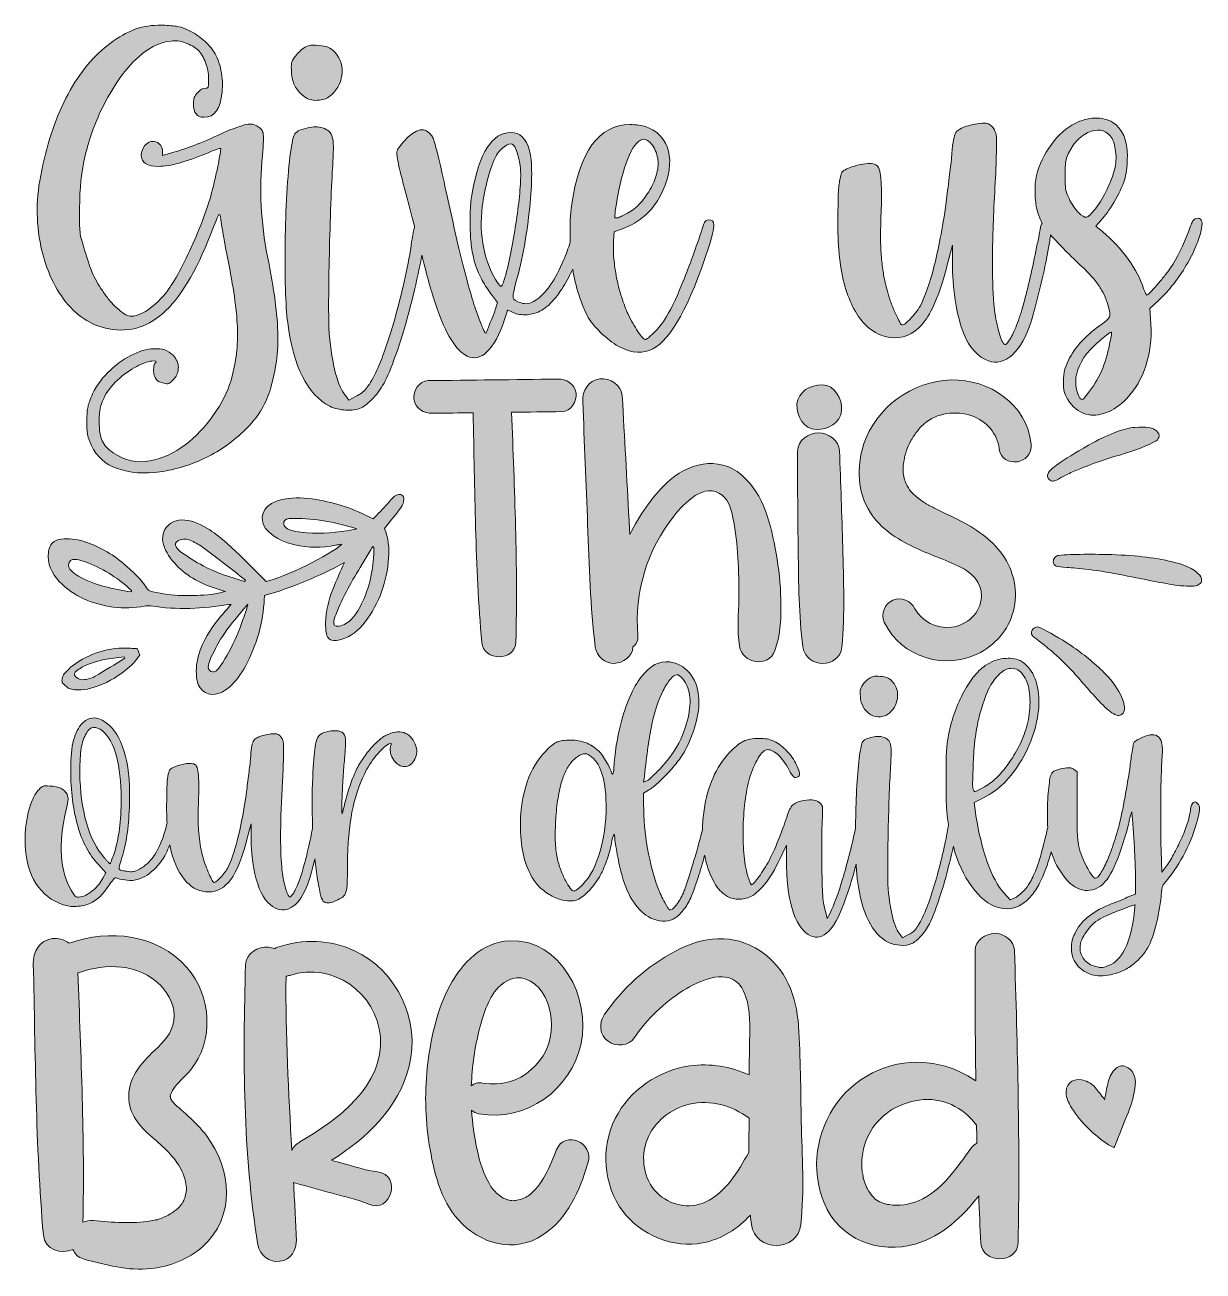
# Model space of a CAD drawing. Header units: inches. Extents: x 71 to 1010, y -1037 to -44.
import ezdxf

# ---------------------------------------------------------------- set-up
doc = ezdxf.new("R2010")
doc.units = ezdxf.units.IN
doc.header["$MEASUREMENT"] = 0
doc.layers.add('Layer 1', color=7, linetype='Continuous')

# ---------------------------------------------------------------- blocks, each defined once
blk = doc.blocks.new('block 2')
at = {"layer": 'Layer 1', "true_color": 0xffffff}
h = blk.add_hatch(color=7, dxfattribs=at)
h.dxf.hatch_style = 2
edge = h.paths.add_edge_path()
edge.add_spline(control_points=[(101.64, -262.53), (111.32, -275.65), (123.33, -283.54), (137.63, -286.23), (154.62, -289.51), (169.83, -284.66), (183.24, -271.7), (196.65, -258.73), (209.32, -236.45), (221.24, -204.85), (223.62, -198.59), (225.11, -195.32), (225.72, -195.02), (226.31, -194.72), (226.9, -197.41), (227.5, -203.06), (227.8, -204.85), (228.47, -208.81), (229.51, -214.91), (230.56, -221.03), (231.82, -227.51), (233.31, -234.36), (235.4, -245.39), (237.04, -255.23), (238.23, -263.87), (239.42, -272.52), (240.09, -280.49), (240.24, -287.79), (240.39, -295.1), (240.02, -301.95), (239.13, -308.36), (238.23, -314.77), (236.89, -321.1), (235.1, -327.36), (232.42, -336.3), (227.8, -345.47), (221.24, -354.86), (214.68, -364.25), (207.08, -372.22), (198.44, -378.78), (189.79, -385.33), (180.48, -389.58), (170.5, -391.52), (160.51, -393.46), (150.75, -391.3), (141.21, -385.04), (137.03, -382.36), (134.13, -379.23), (132.49, -375.65), (130.85, -372.07), (130.03, -366.85), (130.03, -360), (130.03, -355.23), (130.25, -351.81), (130.7, -349.72), (131.15, -347.64), (132.11, -344.95), (133.61, -341.67), (135.99, -336.6), (139.64, -331.76), (144.56, -327.14), (149.48, -322.52), (154.62, -318.87), (159.99, -316.18), (164.46, -313.8), (168.41, -312.38), (171.84, -311.94), (175.26, -311.49), (176.23, -312.01), (174.74, -313.5), (174.14, -313.8), (173.77, -314.55), (173.63, -315.74), (173.47, -316.93), (173.4, -318.27), (173.4, -319.76), (173.4, -325.43), (176.08, -328.7), (181.45, -329.6), (183.24, -330.2), (184.58, -330.27), (185.47, -329.82), (186.37, -329.37), (187.56, -328.41), (189.05, -326.91), (191.43, -324.53), (192.77, -321.63), (193.07, -318.2), (193.37, -314.77), (192.33, -311.57), (189.95, -308.58), (186.66, -304.41), (182.04, -302.25), (176.08, -302.1), (170.12, -301.95), (163.94, -303.37), (157.53, -306.35), (151.12, -309.33), (144.93, -313.58), (138.97, -319.09), (133.01, -324.61), (128.24, -330.94), (124.67, -338.09), (123.77, -340.48), (123.03, -342.42), (122.43, -343.9), (121.83, -345.4), (121.38, -346.81), (121.09, -348.15), (120.79, -349.49), (120.56, -351.06), (120.42, -352.85), (120.26, -354.64), (120.19, -357.02), (120.19, -360), (120.19, -365.66), (120.42, -369.46), (120.86, -371.4), (121.31, -373.34), (122.28, -375.94), (123.77, -379.23), (127.94, -388.17), (134.8, -394.28), (144.34, -397.56), (154.47, -401.13), (165.87, -402.03), (178.54, -400.24), (191.21, -398.45), (203.43, -394.65), (215.21, -388.84), (226.98, -383.03), (237.49, -375.57), (246.73, -366.48), (255.96, -357.39), (262.38, -347.19), (265.95, -335.86), (268.04, -329), (269.68, -322), (270.87, -314.84), (272.06, -307.69), (272.59, -299.94), (272.44, -291.59), (272.28, -283.25), (271.54, -273.93), (270.2, -263.65), (268.86, -253.36), (266.85, -241.67), (264.17, -228.55), (258.8, -201.72), (257.46, -174.9), (260.14, -148.07), (261.03, -138.83), (261.18, -132.87), (260.59, -130.18), (259.99, -127.5), (257.91, -125.42), (254.33, -123.92), (252.54, -123.33), (251.05, -123.03), (249.86, -123.03), (248.66, -123.03), (246.58, -123.48), (243.6, -124.37), (241.81, -124.97), (239.27, -125.87), (236, -127.05), (232.71, -128.25), (229.58, -129.59), (226.61, -131.08), (212, -137.94), (199.63, -142.7), (189.5, -145.39), (189.5, -145.39), (180.56, -148.07), (180.56, -148.07), (180.56, -148.07), (180.56, -145.39), (180.56, -145.39), (180.56, -141.22), (178.77, -138.53), (175.19, -137.34), (171.61, -136.15), (168.63, -137.19), (166.25, -140.47), (164.46, -142.86), (163.57, -145.24), (163.57, -147.62), (163.57, -153.88), (168.18, -156.94), (177.43, -156.79), (186.66, -156.64), (199.18, -153.29), (214.98, -146.73), (218.26, -145.24), (221.02, -144.12), (223.25, -143.37), (225.49, -142.63), (226.76, -142.41), (227.06, -142.7), (226.46, -146.58), (225.86, -150.08), (225.27, -153.21), (224.67, -156.34), (223.92, -159.85), (223.03, -163.72), (222.14, -167.6), (221.24, -171.47), (220.35, -175.34), (218.56, -182.2), (216.17, -189.65), (213.19, -197.7), (210.21, -205.75), (206.94, -213.65), (203.36, -221.4), (199.78, -229.15), (196.2, -236.3), (192.63, -242.86), (189.05, -249.42), (185.77, -254.48), (182.79, -258.06), (177.72, -264.32), (172.43, -269.09), (166.92, -272.37), (161.4, -275.65), (156.86, -276.84), (153.28, -275.94), (152.09, -275.65), (150.52, -274.76), (148.59, -273.26), (146.64, -271.77), (144.63, -270.06), (142.55, -268.12), (140.46, -266.18), (138.45, -263.95), (136.51, -261.41), (134.57, -258.88), (132.86, -256.42), (131.37, -254.03), (128.09, -248.97), (125.56, -244.2), (123.77, -239.73), (121.98, -235.26), (119.89, -228.85), (117.51, -220.5), (116.62, -217.82), (115.95, -215.51), (115.5, -213.57), (115.05, -211.64), (114.75, -209.62), (114.61, -207.53), (114.45, -205.45), (114.38, -203.06), (114.38, -200.38), (114.38, -197.7), (114.38, -194.27), (114.38, -190.1), (114.38, -174.6), (115.87, -160.59), (118.85, -148.07), (121.83, -135.55), (126.3, -123.03), (132.27, -110.51), (140.61, -93.82), (149.48, -80.93), (158.87, -71.84), (168.26, -62.75), (177.72, -57.75), (187.26, -56.86), (190.84, -56.26), (194.64, -56.71), (198.66, -58.2), (202.69, -59.69), (206.04, -61.63), (208.72, -64.01), (211.11, -66.4), (213.12, -69.75), (214.76, -74.07), (216.4, -78.4), (217.22, -82.64), (217.22, -86.81), (217.22, -90.1), (217.14, -92.18), (217, -93.07), (216.84, -93.97), (216.17, -94.42), (214.98, -94.42), (212.59, -94.42), (210.51, -95.61), (208.72, -97.99), (207.23, -99.49), (206.26, -100.75), (205.82, -101.79), (205.37, -102.84), (205.15, -104.55), (205.15, -106.93), (205.15, -114.09), (207.98, -117.67), (213.64, -117.67), (221.98, -117.67), (226.76, -110.96), (227.95, -97.55), (228.54, -92.18), (228.24, -86.44), (227.06, -80.33), (225.86, -74.23), (224.07, -69.38), (221.69, -65.8), (219.6, -62.52), (216.77, -59.32), (213.19, -56.19), (209.62, -53.06), (205.74, -50.45), (201.57, -48.36), (198.59, -46.87), (195.9, -45.9), (193.52, -45.46), (191.13, -45.01), (187.41, -44.64), (182.34, -44.34), (174.59, -44.04), (167.88, -44.72), (162.22, -46.35), (156.56, -47.99), (150.45, -50.9), (143.89, -55.07), (130.48, -63.72), (118.78, -76.31), (108.79, -92.85), (98.8, -109.39), (91.28, -128.84), (86.22, -151.2), (83.23, -163.12), (81.44, -173.85), (80.85, -183.39), (80.25, -192.93), (80.7, -202.92), (82.19, -213.35), (85.47, -233.02), (91.95, -249.42), (101.64, -262.53)], knot_values=[0, 0, 0, 0, 1, 1, 1, 2, 2, 2, 3, 3, 3, 4, 4, 4, 5, 5, 5, 6, 6, 6, 7, 7, 7, 8, 8, 8, 9, 9, 9, 10, 10, 10, 11, 11, 11, 12, 12, 12, 13, 13, 13, 14, 14, 14, 15, 15, 15, 16, 16, 16, 17, 17, 17, 18, 18, 18, 19, 19, 19, 20, 20, 20, 21, 21, 21, 22, 22, 22, 23, 23, 23, 24, 24, 24, 25, 25, 25, 26, 26, 26, 27, 27, 27, 28, 28, 28, 29, 29, 29, 30, 30, 30, 31, 31, 31, 32, 32, 32, 33, 33, 33, 34, 34, 34, 35, 35, 35, 36, 36, 36, 37, 37, 37, 38, 38, 38, 39, 39, 39, 40, 40, 40, 41, 41, 41, 42, 42, 42, 43, 43, 43, 44, 44, 44, 45, 45, 45, 46, 46, 46, 47, 47, 47, 48, 48, 48, 49, 49, 49, 50, 50, 50, 51, 51, 51, 52, 52, 52, 53, 53, 53, 54, 54, 54, 55, 55, 55, 56, 56, 56, 57, 57, 57, 58, 58, 58, 59, 59, 59, 60, 60, 60, 61, 61, 61, 62, 62, 62, 63, 63, 63, 64, 64, 64, 65, 65, 65, 66, 66, 66, 67, 67, 67, 68, 68, 68, 69, 69, 69, 70, 70, 70, 71, 71, 71, 72, 72, 72, 73, 73, 73, 74, 74, 74, 75, 75, 75, 76, 76, 76, 77, 77, 77, 78, 78, 78, 79, 79, 79, 80, 80, 80, 81, 81, 81, 82, 82, 82, 83, 83, 83, 84, 84, 84, 85, 85, 85, 86, 86, 86, 87, 87, 87, 88, 88, 88, 89, 89, 89, 90, 90, 90, 91, 91, 91, 92, 92, 92, 93, 93, 93, 94, 94, 94, 95, 95, 95, 96, 96, 96, 97, 97, 97, 98, 98, 98, 99, 99, 99, 100, 100, 100, 101, 101, 101, 102, 102, 102, 103, 103, 103, 104, 104, 104, 105, 105, 105, 106, 106, 106, 107, 107, 107, 108, 108, 108, 109, 109, 109, 110, 110, 110, 111, 111, 111, 112, 112, 112, 113, 113, 113, 113], degree=3, periodic=1)
h = blk.add_hatch(color=7, dxfattribs=at)
h.dxf.hatch_style = 2
edge = h.paths.add_edge_path()
edge.add_spline(control_points=[(294.57, -102.02), (297.54, -103.8), (301.12, -104.48), (305.3, -104.03), (309.47, -103.58), (312.74, -102.17), (315.13, -99.78), (320.5, -94.72), (323.33, -88.76), (323.63, -81.9), (323.92, -75.04), (321.54, -69.23), (316.48, -64.46), (314.69, -62.97), (313.12, -62), (311.78, -61.55), (310.44, -61.11), (308.13, -60.74), (304.85, -60.44), (301.57, -60.14), (299.19, -60.14), (297.7, -60.44), (296.2, -60.74), (294.57, -61.48), (292.78, -62.67), (290.1, -64.76), (287.71, -67.14), (285.62, -69.82), (284.43, -71.61), (283.68, -73.25), (283.39, -74.74), (283.09, -76.24), (283.09, -78.77), (283.39, -82.34), (283.68, -90.69), (287.41, -97.25), (294.57, -102.02)], knot_values=[0, 0, 0, 0, 1, 1, 1, 2, 2, 2, 3, 3, 3, 4, 4, 4, 5, 5, 5, 6, 6, 6, 7, 7, 7, 8, 8, 8, 9, 9, 9, 10, 10, 10, 11, 11, 11, 12, 12, 12, 12], degree=3, periodic=1)
h = blk.add_hatch(color=7, dxfattribs=at)
h.dxf.hatch_style = 2
edge = h.paths.add_edge_path()
edge.add_spline(control_points=[(740.33, -282.65), (747.48, -289.8), (755.38, -293.38), (764.03, -293.38), (773.56, -293.38), (781.61, -288.91), (788.17, -279.97), (794.72, -271.03), (800.69, -256.12), (806.05, -235.26), (806.05, -235.26), (810.08, -219.61), (810.08, -219.61), (810.08, -219.61), (810.08, -233.47), (810.08, -233.47), (810.37, -254.03), (812.76, -271.1), (817.23, -284.66), (821.7, -298.23), (828.11, -306.95), (836.46, -310.82), (843.01, -314.1), (849.42, -313.43), (855.68, -308.81), (861.94, -304.19), (867.16, -296.22), (871.33, -284.89), (872.82, -280.72), (874.69, -274.38), (876.92, -265.88), (879.16, -257.39), (881.24, -248.75), (883.18, -239.95), (885.12, -231.16), (886.6, -223.26), (887.65, -216.25), (887.93, -214.41), (888.15, -212.78), (888.33, -211.34), (889.74, -212.97), (891.29, -214.67), (893.01, -216.48), (896.14, -219.76), (900.09, -223.79), (904.86, -228.55), (909.93, -233.32), (914.09, -237.34), (917.38, -240.62), (920.66, -243.91), (923.26, -246.88), (925.2, -249.56), (927.14, -252.25), (928.78, -254.78), (930.12, -257.17), (931.46, -259.55), (932.58, -262.24), (933.47, -265.21), (935.26, -270.88), (935.94, -274.53), (935.49, -276.17), (935.04, -277.81), (932.73, -280.12), (928.56, -283.1), (923.48, -286.38), (918.5, -290.63), (913.58, -295.84), (908.66, -301.06), (905.01, -306.2), (902.62, -311.27), (901.13, -314.55), (900.09, -317.23), (899.5, -319.31), (898.89, -321.4), (898.6, -324.39), (898.6, -328.26), (898.6, -331.83), (898.83, -334.52), (899.27, -336.3), (899.72, -338.09), (900.68, -340.18), (902.18, -342.56), (905.75, -348.53), (910.52, -352.4), (916.48, -354.19), (921.55, -355.68), (926.99, -355.31), (932.8, -353.07), (938.62, -350.84), (944.05, -347.03), (949.12, -341.67), (955.98, -334.52), (961.04, -325.87), (964.33, -315.74), (967.6, -305.61), (968.94, -294.58), (968.35, -282.65), (968.35, -282.65), (967.46, -270.13), (967.46, -270.13), (967.46, -270.13), (974.16, -263.87), (974.16, -263.87), (977.74, -260.59), (981.39, -256.65), (985.12, -252.02), (988.84, -247.41), (992.27, -242.56), (995.4, -237.49), (998.53, -232.43), (1001.21, -227.36), (1003.45, -222.29), (1005.68, -217.22), (1007.25, -212.75), (1008.14, -208.88), (1009.93, -201.72), (1009.18, -198.15), (1005.91, -198.15), (1004.12, -198.15), (1002.78, -198.82), (1001.88, -200.16), (1000.99, -201.5), (999.79, -204.4), (998.31, -208.88), (994.43, -219.31), (989.51, -229.15), (983.55, -238.39), (982.06, -240.47), (980.34, -242.71), (978.41, -245.09), (976.47, -247.48), (974.61, -249.72), (972.82, -251.8), (971.03, -253.89), (969.39, -255.68), (967.9, -257.17), (966.41, -258.66), (965.51, -259.4), (965.22, -259.4), (964.62, -259.4), (963.73, -257.77), (962.54, -254.48), (960.15, -246.73), (956.06, -238.83), (950.24, -230.78), (944.43, -222.74), (937.65, -215.44), (929.9, -208.88), (929.9, -208.88), (924.53, -204.4), (924.53, -204.4), (924.53, -204.4), (929.9, -198.15), (929.9, -198.15), (933.17, -194.57), (936.61, -189.58), (940.18, -183.17), (943.76, -176.76), (946.29, -171.02), (947.78, -165.95), (948.38, -163.57), (948.82, -160.81), (949.12, -157.68), (949.42, -154.55), (949.57, -151.5), (949.57, -148.52), (949.57, -135.7), (945.7, -126.76), (937.95, -121.69), (933.77, -119.31), (929, -118.19), (923.64, -118.34), (918.27, -118.49), (913.05, -119.9), (907.99, -122.58), (901.13, -125.87), (894.8, -131.46), (888.99, -139.35), (883.18, -147.25), (879.23, -155.52), (877.14, -164.17), (876.24, -168.04), (875.87, -172.66), (876.02, -178.03), (876.17, -183.39), (876.69, -187.86), (877.58, -191.44), (878.48, -194.72), (879.45, -197.55), (880.49, -199.93), (880.82, -200.69), (881.22, -201.46), (881.65, -202.24), (881.02, -202.89), (880.55, -203.75), (880.27, -204.85), (880.27, -205.45), (879.97, -207.39), (879.38, -210.67), (878.78, -213.95), (878.04, -217.52), (877.14, -221.4), (875.65, -229.44), (874.02, -237.34), (872.23, -245.09), (870.44, -252.85), (868.65, -259.92), (866.86, -266.33), (865.07, -272.74), (863.21, -278.4), (861.27, -283.32), (859.33, -288.24), (857.62, -291.89), (856.13, -294.28), (854.34, -296.96), (853.22, -298.45), (852.78, -298.75), (852.33, -299.05), (851.66, -298.75), (850.76, -297.85), (849.27, -295.47), (847.78, -291.3), (846.3, -285.33), (844.8, -279.37), (843.76, -272.97), (843.16, -266.11), (842.27, -256.27), (841.89, -243.75), (842.05, -228.55), (842.19, -213.35), (842.86, -195.02), (844.06, -173.55), (844.65, -163.12), (845.02, -153.81), (845.18, -145.61), (845.32, -137.41), (845.25, -132.72), (844.95, -131.53), (844.65, -130.34), (844.2, -129.07), (843.61, -127.73), (843.01, -126.38), (842.27, -125.42), (841.38, -124.82), (840.18, -123.63), (839.06, -122.88), (838.02, -122.58), (836.98, -122.29), (834.81, -122.29), (831.54, -122.58), (829.45, -122.88), (827.14, -123.33), (824.61, -123.92), (822.07, -124.52), (820.06, -125.12), (818.57, -125.71), (816.78, -126.61), (815.36, -127.43), (814.32, -128.17), (813.28, -128.92), (812.46, -130.26), (811.87, -132.2), (811.27, -134.14), (810.75, -136.74), (810.3, -140.02), (809.85, -143.3), (809.48, -147.77), (809.18, -153.43), (808.58, -157.91), (807.84, -163.65), (806.95, -170.65), (806.05, -177.66), (805.31, -183.99), (804.71, -189.65), (801.43, -209.92), (798.23, -226.09), (795.1, -238.16), (791.97, -250.23), (788.46, -260.15), (784.59, -267.9), (782.2, -271.77), (779.37, -275.43), (776.1, -278.85), (772.81, -282.28), (770.73, -283.7), (769.84, -283.1), (769.24, -282.8), (768.42, -281.61), (767.38, -279.52), (766.33, -277.44), (765.14, -274.9), (763.8, -271.92), (762.46, -268.94), (761.27, -265.88), (760.22, -262.75), (759.18, -259.62), (758.36, -256.87), (757.76, -254.48), (756.57, -250.01), (755.68, -245.84), (755.08, -241.96), (754.48, -238.09), (753.97, -233.85), (753.52, -229.22), (753.07, -224.6), (752.85, -219.46), (752.85, -213.79), (752.85, -208.14), (752.99, -201.43), (753.3, -193.67), (753.59, -185.33), (753.67, -178.7), (753.52, -173.78), (753.37, -168.86), (753.07, -165.06), (752.62, -162.38), (752.18, -159.69), (751.51, -157.84), (750.61, -156.79), (749.72, -155.75), (748.52, -155.08), (747.03, -154.78), (744.95, -154.18), (741.74, -154.33), (737.42, -155.22), (733.1, -156.12), (729.3, -157.31), (726.02, -158.8), (723.93, -159.69), (722.6, -160.66), (721.99, -161.71), (721.4, -162.75), (720.81, -165.06), (720.21, -168.64), (719.61, -171.02), (719.24, -175.05), (719.09, -180.71), (718.94, -186.37), (718.87, -192.19), (718.87, -198.15), (718.57, -218.71), (720.21, -235.93), (723.79, -249.79), (727.36, -263.65), (732.87, -274.6), (740.33, -282.65)], knot_values=[0, 0, 0, 0, 1, 1, 1, 2, 2, 2, 3, 3, 3, 4, 4, 4, 5, 5, 5, 6, 6, 6, 7, 7, 7, 8, 8, 8, 9, 9, 9, 10, 10, 10, 11, 11, 11, 12, 12, 12, 13, 13, 13, 14, 14, 14, 15, 15, 15, 16, 16, 16, 17, 17, 17, 18, 18, 18, 19, 19, 19, 20, 20, 20, 21, 21, 21, 22, 22, 22, 23, 23, 23, 24, 24, 24, 25, 25, 25, 26, 26, 26, 27, 27, 27, 28, 28, 28, 29, 29, 29, 30, 30, 30, 31, 31, 31, 32, 32, 32, 33, 33, 33, 34, 34, 34, 35, 35, 35, 36, 36, 36, 37, 37, 37, 38, 38, 38, 39, 39, 39, 40, 40, 40, 41, 41, 41, 42, 42, 42, 43, 43, 43, 44, 44, 44, 45, 45, 45, 46, 46, 46, 47, 47, 47, 48, 48, 48, 49, 49, 49, 50, 50, 50, 51, 51, 51, 52, 52, 52, 53, 53, 53, 54, 54, 54, 55, 55, 55, 56, 56, 56, 57, 57, 57, 58, 58, 58, 59, 59, 59, 60, 60, 60, 61, 61, 61, 62, 62, 62, 63, 63, 63, 64, 64, 64, 65, 65, 65, 66, 66, 66, 67, 67, 67, 68, 68, 68, 69, 69, 69, 70, 70, 70, 71, 71, 71, 72, 72, 72, 73, 73, 73, 74, 74, 74, 75, 75, 75, 76, 76, 76, 77, 77, 77, 78, 78, 78, 79, 79, 79, 80, 80, 80, 81, 81, 81, 82, 82, 82, 83, 83, 83, 84, 84, 84, 85, 85, 85, 86, 86, 86, 87, 87, 87, 88, 88, 88, 89, 89, 89, 90, 90, 90, 91, 91, 91, 92, 92, 92, 93, 93, 93, 94, 94, 94, 95, 95, 95, 96, 96, 96, 97, 97, 97, 98, 98, 98, 99, 99, 99, 100, 100, 100, 101, 101, 101, 102, 102, 102, 103, 103, 103, 104, 104, 104, 105, 105, 105, 106, 106, 106, 107, 107, 107, 108, 108, 108, 109, 109, 109, 110, 110, 110, 111, 111, 111, 112, 112, 112, 113, 113, 113, 114, 114, 114, 115, 115, 115, 115], degree=3, periodic=1)
edge = h.paths.add_edge_path()
edge.add_spline(control_points=[(937.05, -288.91), (937.05, -289.21), (936.9, -290.33), (936.61, -292.26), (936.31, -294.21), (935.86, -296.36), (935.26, -298.75), (932.58, -313.95), (926.77, -327.07), (917.83, -338.09), (916.93, -339.29), (916.11, -340.33), (915.37, -341.22), (914.62, -342.12), (914.09, -342.56), (913.8, -342.56), (912.31, -342.56), (911.04, -341.08), (910, -338.09), (908.96, -335.12), (908.44, -331.83), (908.44, -328.26), (908.44, -319.91), (912.31, -311.42), (920.06, -302.77), (921.25, -301.58), (922.81, -300.09), (924.76, -298.3), (926.69, -296.51), (928.56, -294.88), (930.35, -293.38), (932.13, -291.89), (933.7, -290.7), (935.04, -289.8), (936.38, -288.91), (937.05, -288.62), (937.05, -288.91)], knot_values=[0, 0, 0, 0, 1, 1, 1, 2, 2, 2, 3, 3, 3, 4, 4, 4, 5, 5, 5, 6, 6, 6, 7, 7, 7, 8, 8, 8, 9, 9, 9, 10, 10, 10, 11, 11, 11, 12, 12, 12, 12], degree=3, periodic=1)
edge = h.paths.add_edge_path()
edge.add_spline(control_points=[(900.39, -153.43), (900.68, -151.35), (901.43, -148.96), (902.62, -146.28), (907.39, -137.04), (913.42, -131.23), (920.73, -128.84), (928.03, -126.46), (933.62, -128.4), (937.5, -134.66), (938.99, -137.64), (939.96, -141.66), (940.41, -146.73), (940.85, -151.8), (940.33, -156.56), (938.84, -161.03), (937.35, -166.11), (935.19, -171.47), (932.36, -177.13), (929.52, -182.8), (926.77, -187.27), (924.08, -190.54), (920.8, -194.72), (918.42, -196.96), (916.93, -197.25), (915.44, -197.55), (913.35, -196.36), (910.67, -193.67), (909.18, -192.19), (907.77, -190.4), (906.42, -188.31), (905.08, -186.23), (903.97, -184.28), (903.07, -182.5), (901.58, -179.52), (900.68, -176.98), (900.39, -174.9), (900.09, -172.81), (899.94, -169.24), (899.94, -164.17), (899.94, -159.1), (900.09, -155.52), (900.39, -153.43)], knot_values=[0, 0, 0, 0, 1, 1, 1, 2, 2, 2, 3, 3, 3, 4, 4, 4, 5, 5, 5, 6, 6, 6, 7, 7, 7, 8, 8, 8, 9, 9, 9, 10, 10, 10, 11, 11, 11, 12, 12, 12, 13, 13, 13, 14, 14, 14, 14], degree=3, periodic=1)
h = blk.add_hatch(color=7, dxfattribs=at)
h.dxf.hatch_style = 2
edge = h.paths.add_edge_path()
edge.add_spline(control_points=[(280.26, -281.31), (284.73, -316.48), (295.91, -338.69), (313.79, -347.93), (317.66, -349.72), (321.91, -350.77), (326.54, -351.06), (331.15, -351.36), (335.26, -350.77), (338.83, -349.27), (341.81, -347.78), (345.09, -345.1), (348.67, -341.22), (352.24, -337.35), (355.38, -332.88), (358.06, -327.81), (360.74, -322.44), (363.94, -314.33), (367.67, -303.44), (371.39, -292.56), (374.83, -281.02), (377.95, -268.79), (381.08, -256.57), (383.77, -244.95), (386, -233.92), (386.45, -231.69), (386.85, -229.61), (387.21, -227.61), (387.47, -228.66), (387.75, -229.75), (388.01, -230.78), (390.09, -239.13), (392.04, -246.43), (393.82, -252.69), (395.61, -258.95), (396.95, -263.28), (397.85, -265.66), (401.13, -276.1), (404.85, -284.96), (409.03, -292.26), (413.2, -299.57), (417.22, -304.41), (421.1, -306.79), (426.76, -310.37), (432.2, -310.15), (437.42, -306.12), (442.63, -302.1), (447.32, -294.58), (451.5, -283.54), (452.39, -280.86), (453.21, -278.48), (453.96, -276.39), (454.7, -274.31), (455.08, -273.11), (455.08, -272.81), (455.08, -271.92), (455.3, -271.47), (455.75, -271.47), (456.2, -271.47), (457.61, -272.07), (460, -273.26), (461.48, -274.15), (463.13, -274.68), (464.91, -274.83), (466.7, -274.98), (468.79, -275.05), (471.17, -275.05), (476.24, -274.45), (480.56, -272.97), (484.14, -270.58), (487.72, -268.2), (491.59, -264.32), (495.77, -258.95), (498.45, -255.38), (501.2, -250.9), (504.04, -245.54), (505.25, -243.24), (506.39, -240.93), (507.49, -238.63), (508.41, -245.28), (510.07, -252.27), (512.53, -259.62), (515.05, -267.23), (517.51, -273.11), (519.9, -277.28), (522.29, -281.46), (526.09, -285.93), (531.31, -290.7), (536.52, -295.47), (541.21, -298.9), (545.39, -300.98), (554.92, -305.75), (563.57, -306.2), (571.32, -302.32), (585.92, -294.58), (600.68, -267.75), (615.59, -221.84), (618.56, -212.61), (620.06, -206.49), (620.06, -203.51), (620.06, -200.54), (618.56, -199.19), (615.59, -199.49), (614.09, -199.79), (613.05, -200.46), (612.46, -201.5), (611.85, -202.55), (610.96, -205.15), (609.77, -209.32), (604.7, -224.53), (599.64, -238.32), (594.57, -250.68), (589.5, -263.05), (584.88, -272.52), (580.71, -279.07), (578.62, -282.36), (575.79, -285.78), (572.22, -289.36), (568.64, -292.93), (566.25, -294.72), (565.06, -294.72), (564.17, -294.72), (562.3, -292.64), (559.47, -288.46), (556.64, -284.29), (554.03, -279.67), (551.65, -274.6), (549.86, -270.73), (548.14, -266.26), (546.51, -261.19), (544.86, -256.12), (543.52, -250.98), (542.48, -245.76), (541.44, -240.55), (540.69, -235.41), (540.25, -230.34), (539.8, -225.27), (539.72, -220.5), (540.02, -216.03), (540.02, -216.03), (540.47, -208.88), (540.47, -208.88), (540.47, -208.88), (547.63, -206.19), (547.63, -206.19), (552.69, -204.4), (557.31, -201.95), (561.48, -198.82), (565.66, -195.69), (569.23, -192.19), (572.22, -188.31), (579.96, -177.29), (584.13, -166.4), (584.74, -155.67), (585.33, -144.94), (582.05, -136.44), (574.9, -130.18), (571.61, -127.8), (568.49, -126.09), (565.51, -125.04), (562.53, -124), (558.36, -123.48), (552.99, -123.48), (528.24, -123.48), (512.75, -145.09), (506.49, -188.31), (505.6, -194.57), (505.23, -202.62), (505.37, -212.45), (505.4, -214.11), (505.46, -215.67), (505.52, -217.25), (503.93, -222.14), (502.25, -226.73), (500.46, -231.01), (497.03, -239.21), (493.38, -246.06), (489.51, -251.58), (485.63, -257.1), (481.68, -261.12), (477.66, -263.65), (473.63, -266.18), (469.83, -266.85), (466.26, -265.66), (462.38, -264.47), (460.29, -263.13), (460, -261.64), (459.7, -260.15), (460.44, -255.98), (462.23, -249.12), (464.91, -240.17), (467.15, -230.49), (468.94, -220.05), (470.73, -209.62), (472.14, -199.49), (473.19, -189.65), (474.23, -179.81), (474.75, -170.8), (474.75, -162.6), (474.75, -154.41), (474.15, -148.22), (472.96, -144.04), (470.28, -134.51), (465.36, -129.74), (458.21, -129.74), (443.3, -129.74), (433.02, -145.83), (427.36, -178.03), (426.46, -182.2), (425.94, -186.9), (425.79, -192.11), (425.64, -197.33), (425.64, -202.62), (425.79, -207.98), (425.94, -213.35), (426.38, -218.34), (427.13, -222.96), (427.87, -227.58), (428.7, -231.39), (429.59, -234.36), (431.38, -239.43), (433.32, -243.91), (435.4, -247.78), (437.49, -251.65), (440.17, -255.68), (443.45, -259.85), (443.45, -259.85), (447.48, -265.21), (447.48, -265.21), (447.48, -265.21), (444.79, -273.71), (444.79, -273.71), (442.4, -279.67), (440.77, -283.84), (439.88, -286.23), (438.98, -288.62), (438.38, -289.8), (438.09, -289.8), (437.79, -289.8), (437.04, -288.46), (435.85, -285.78), (434.66, -283.1), (433.32, -279.67), (431.83, -275.5), (430.33, -271.63), (428.62, -266.41), (426.69, -259.85), (424.74, -253.29), (422.73, -245.99), (420.65, -237.94), (418.56, -229.89), (416.47, -221.25), (414.39, -212.01), (412.3, -202.77), (410.21, -193.53), (408.13, -184.28), (405.74, -172.96), (403.81, -164.02), (402.32, -157.46), (400.82, -150.91), (399.64, -145.99), (398.74, -142.7), (397.85, -139.43), (397.18, -137.11), (396.73, -135.77), (396.28, -134.43), (395.76, -133.31), (395.16, -132.42), (390.09, -124.67), (382.65, -126.16), (372.81, -136.89), (370.13, -140.18), (368.49, -142.33), (367.89, -143.37), (367.3, -144.42), (367.15, -146.13), (367.44, -148.52), (367.44, -149.71), (368.11, -153.14), (369.45, -158.8), (370.8, -164.47), (372.52, -171.25), (374.6, -179.14), (376.69, -187.05), (378.92, -195.54), (381.31, -204.63), (381.35, -204.81), (381.39, -204.97), (381.44, -205.15), (381.4, -205.28), (381.35, -205.39), (381.31, -205.52), (380.71, -207.47), (379.96, -211.27), (379.07, -216.92), (377.88, -225.57), (376.17, -234.96), (373.93, -245.09), (371.69, -255.23), (369.23, -265.14), (366.55, -274.83), (363.87, -284.52), (361.11, -293.46), (358.28, -301.65), (355.45, -309.85), (352.84, -316.34), (350.46, -321.1), (347.47, -327.07), (344.94, -331.32), (342.85, -333.84), (340.77, -336.38), (338.08, -338.39), (334.81, -339.88), (334.81, -339.88), (329, -343.01), (329, -343.01), (329, -343.01), (326.31, -339.43), (326.31, -339.43), (323.33, -336.16), (320.72, -330.27), (318.49, -321.77), (316.25, -313.28), (314.53, -302.77), (313.35, -290.25), (313.05, -286.38), (312.9, -278.93), (312.9, -267.9), (312.9, -256.87), (313.05, -244.72), (313.35, -231.46), (313.64, -218.2), (314.02, -204.85), (314.46, -191.44), (314.91, -178.03), (315.43, -167), (316.03, -158.35), (316.32, -152.39), (316.55, -147.47), (316.7, -143.6), (316.85, -139.73), (316.62, -136.6), (316.03, -134.21), (315.43, -131.83), (314.46, -130.04), (313.12, -128.84), (311.78, -127.66), (310.06, -126.76), (307.98, -126.16), (304.7, -124.97), (300.83, -124.97), (296.36, -126.16), (293.67, -126.76), (291.51, -127.35), (289.87, -127.95), (288.23, -128.55), (286.97, -129.51), (286.07, -130.86), (285.18, -132.2), (284.51, -134.06), (284.06, -136.44), (283.61, -138.83), (283.09, -141.96), (282.5, -145.83), (281.31, -154.78), (280.34, -165.66), (279.59, -178.47), (278.85, -191.29), (278.4, -204.18), (278.25, -217.15), (278.1, -230.11), (278.18, -242.41), (278.47, -254.03), (278.77, -265.66), (279.37, -274.76), (280.26, -281.31)], knot_values=[0, 0, 0, 0, 1, 1, 1, 2, 2, 2, 3, 3, 3, 4, 4, 4, 5, 5, 5, 6, 6, 6, 7, 7, 7, 8, 8, 8, 9, 9, 9, 10, 10, 10, 11, 11, 11, 12, 12, 12, 13, 13, 13, 14, 14, 14, 15, 15, 15, 16, 16, 16, 17, 17, 17, 18, 18, 18, 19, 19, 19, 20, 20, 20, 21, 21, 21, 22, 22, 22, 23, 23, 23, 24, 24, 24, 25, 25, 25, 26, 26, 26, 27, 27, 27, 28, 28, 28, 29, 29, 29, 30, 30, 30, 31, 31, 31, 32, 32, 32, 33, 33, 33, 34, 34, 34, 35, 35, 35, 36, 36, 36, 37, 37, 37, 38, 38, 38, 39, 39, 39, 40, 40, 40, 41, 41, 41, 42, 42, 42, 43, 43, 43, 44, 44, 44, 45, 45, 45, 46, 46, 46, 47, 47, 47, 48, 48, 48, 49, 49, 49, 50, 50, 50, 51, 51, 51, 52, 52, 52, 53, 53, 53, 54, 54, 54, 55, 55, 55, 56, 56, 56, 57, 57, 57, 58, 58, 58, 59, 59, 59, 60, 60, 60, 61, 61, 61, 62, 62, 62, 63, 63, 63, 64, 64, 64, 65, 65, 65, 66, 66, 66, 67, 67, 67, 68, 68, 68, 69, 69, 69, 70, 70, 70, 71, 71, 71, 72, 72, 72, 73, 73, 73, 74, 74, 74, 75, 75, 75, 76, 76, 76, 77, 77, 77, 78, 78, 78, 79, 79, 79, 80, 80, 80, 81, 81, 81, 82, 82, 82, 83, 83, 83, 84, 84, 84, 85, 85, 85, 86, 86, 86, 87, 87, 87, 88, 88, 88, 89, 89, 89, 90, 90, 90, 91, 91, 91, 92, 92, 92, 93, 93, 93, 94, 94, 94, 95, 95, 95, 96, 96, 96, 97, 97, 97, 98, 98, 98, 99, 99, 99, 100, 100, 100, 101, 101, 101, 102, 102, 102, 103, 103, 103, 104, 104, 104, 105, 105, 105, 106, 106, 106, 107, 107, 107, 108, 108, 108, 109, 109, 109, 110, 110, 110, 111, 111, 111, 112, 112, 112, 113, 113, 113, 114, 114, 114, 115, 115, 115, 116, 116, 116, 117, 117, 117, 118, 118, 118, 119, 119, 119, 120, 120, 120, 121, 121, 121, 122, 122, 122, 123, 123, 123, 124, 124, 124, 125, 125, 125, 125], degree=3, periodic=1)
edge = h.paths.add_edge_path()
edge.add_spline(control_points=[(541.37, -192.33), (543.75, -176.54), (546.65, -163.8), (550.08, -154.11), (553.51, -144.42), (557.31, -138.39), (561.48, -136), (563.87, -134.51), (566.4, -135.1), (569.09, -137.78), (571.77, -140.47), (573.7, -144.2), (574.9, -148.96), (575.79, -152.25), (575.79, -156.12), (574.9, -160.59), (574, -165.06), (572.36, -169.46), (569.98, -173.78), (567.59, -178.1), (564.76, -182.13), (561.48, -185.85), (558.2, -189.58), (554.78, -192.33), (551.2, -194.12), (549.71, -194.72), (548.3, -195.39), (546.95, -196.13), (545.61, -196.88), (544.49, -197.41), (543.6, -197.7), (542.11, -198), (541.29, -197.92), (541.14, -197.48), (540.99, -197.03), (541.07, -195.32), (541.37, -192.33)], knot_values=[0, 0, 0, 0, 1, 1, 1, 2, 2, 2, 3, 3, 3, 4, 4, 4, 5, 5, 5, 6, 6, 6, 7, 7, 7, 8, 8, 8, 9, 9, 9, 10, 10, 10, 11, 11, 11, 12, 12, 12, 12], degree=3, periodic=1)
edge = h.paths.add_edge_path()
edge.add_spline(control_points=[(436.52, -222.07), (434.29, -211.19), (433.91, -200.09), (435.4, -188.76), (436.3, -181.6), (437.79, -174.16), (439.88, -166.4), (441.96, -158.65), (444.05, -152.84), (446.14, -148.96), (447.93, -145.69), (450.16, -143.08), (452.84, -141.14), (455.53, -139.2), (457.61, -138.53), (459.1, -139.13), (460.59, -139.73), (461.93, -141.89), (463.13, -145.61), (464.31, -149.34), (465.21, -153.43), (465.81, -157.91), (466.1, -161.78), (466.03, -166.92), (465.59, -173.33), (465.14, -179.74), (464.39, -186.67), (463.35, -194.12), (462.3, -201.58), (461.11, -209.18), (459.77, -216.92), (458.43, -224.68), (457.01, -231.68), (455.53, -237.94), (453.44, -245.69), (452.02, -250.23), (451.28, -251.58), (450.53, -252.92), (449.41, -252.4), (447.93, -250.01), (442.56, -242.26), (438.76, -232.95), (436.52, -222.07)], knot_values=[0, 0, 0, 0, 1, 1, 1, 2, 2, 2, 3, 3, 3, 4, 4, 4, 5, 5, 5, 6, 6, 6, 7, 7, 7, 8, 8, 8, 9, 9, 9, 10, 10, 10, 11, 11, 11, 12, 12, 12, 13, 13, 13, 14, 14, 14, 14], degree=3, periodic=1)
h = blk.add_hatch(color=7, dxfattribs=at)
h.dxf.hatch_style = 2
edge = h.paths.add_edge_path()
edge.add_spline(control_points=[(428.07, -353.15), (429.44, -414.18), (429.64, -475.32), (434.94, -536.15), (436.26, -551.29), (461.61, -551.58), (462.09, -536.02), (463.96, -474.93), (460.89, -413.83), (458.79, -352.77), (472.18, -352.6), (485.57, -352.43), (498.96, -352.26), (506.04, -352.17), (510.99, -343.85), (510.1, -337.48), (509.01, -329.74), (502.42, -326.27), (495.32, -326.35), (460.92, -326.75), (426.52, -327.14), (392.12, -327.54), (385.01, -327.62), (380.04, -335.99), (380.94, -342.38), (382.03, -350.15), (388.65, -353.65), (395.78, -353.56), (406.54, -353.42), (417.31, -353.29), (428.07, -353.15)], knot_values=[0, 0, 0, 0, 1, 1, 1, 2, 2, 2, 3, 3, 3, 4, 4, 4, 5, 5, 5, 6, 6, 6, 7, 7, 7, 8, 8, 8, 9, 9, 9, 10, 10, 10, 10], degree=3, periodic=1)
h = blk.add_hatch(color=7, dxfattribs=at)
h.dxf.hatch_style = 2
edge = h.paths.add_edge_path()
edge.add_spline(control_points=[(582.4, -409.1), (570.28, -420.85), (560.38, -435), (553, -450.25), (552.79, -446.41), (552.57, -442.58), (552.36, -438.74), (550.57, -405.75), (548.78, -372.76), (546.99, -339.78), (546.52, -331.18), (537.01, -325.11), (529.01, -326.23), (519.79, -327.53), (515.14, -335.58), (515.47, -344.2), (516.77, -376.89), (518.06, -409.57), (519.36, -442.26), (520.65, -474.92), (521.33, -507.55), (525.47, -539.99), (526.41, -547.38), (533.17, -553.02), (540.51, -552.87), (547.39, -552.72), (555.17, -547.45), (555.42, -539.84), (555.42, -539.82), (555.42, -539.81), (555.42, -539.79), (558.03, -537.76), (559.76, -534.57), (559.38, -530.37), (556.38, -496.51), (566.87, -462.05), (588.1, -435.52), (596.25, -425.33), (612.68, -407.74), (626.61, -418.96), (632.27, -423.51), (634.1, -431.11), (635.46, -437.93), (637.47, -447.96), (638.4, -458.26), (639.04, -468.46), (639.74, -479.45), (640.11, -490.19), (639.89, -501.08), (639.62, -513.67), (638.5, -526.52), (640.29, -539.02), (642.31, -553.11), (663.59, -556.7), (668.65, -542.58), (673.23, -529.78), (673.71, -515.45), (673.36, -501.99), (673.05, -489.71), (671.84, -477.35), (669.61, -465.26), (665.39, -442.41), (660.38, -418.44), (641.96, -402.65), (623.52, -386.85), (598.53, -393.48), (582.4, -409.1)], knot_values=[0, 0, 0, 0, 1, 1, 1, 2, 2, 2, 3, 3, 3, 4, 4, 4, 5, 5, 5, 6, 6, 6, 7, 7, 7, 8, 8, 8, 9, 9, 9, 10, 10, 10, 11, 11, 11, 12, 12, 12, 13, 13, 13, 14, 14, 14, 15, 15, 15, 16, 16, 16, 17, 17, 17, 18, 18, 18, 19, 19, 19, 20, 20, 20, 21, 21, 21, 22, 22, 22, 22], degree=3, periodic=1)
h = blk.add_hatch(color=7, dxfattribs=at)
h.dxf.hatch_style = 2
edge = h.paths.add_edge_path()
edge.add_spline(control_points=[(772.39, -386.64), (772.52, -386.4), (773.39, -383.53), (773.42, -383.46), (774.3, -381.04), (775.31, -378.66), (776.49, -376.37), (776.31, -376.8), (778.28, -373.42), (778.21, -373.51), (779.14, -372.09), (780.1, -370.66), (781.09, -369.28), (783.4, -366.06), (785.02, -364.15), (787.61, -361.89), (797.52, -353.25), (813.22, -351.2), (825.51, -355.59), (837.45, -359.85), (845.95, -369.94), (847.39, -381.62), (849.42, -398.12), (874.76, -394.52), (872.93, -378.03), (869.39, -346.32), (839.46, -326.23), (809.09, -327.04), (778.24, -327.86), (748.78, -349.1), (739.36, -378.56), (733.61, -396.57), (734.28, -416.74), (744.75, -432.94), (752.78, -445.35), (765.81, -453.69), (778.86, -460.01), (791.19, -465.98), (804.34, -470.1), (816.64, -476.19), (824.85, -480.27), (833.65, -488.06), (833.2, -499.61), (832.67, -513.17), (821.65, -522.45), (809.39, -524.14), (797.5, -525.77), (785.54, -519.22), (780.23, -509.4), (776.81, -503.07), (769.72, -499.44), (762.71, -502.47), (756.22, -505.27), (752.72, -513.45), (755.77, -520), (769.02, -548.41), (805.36, -559.11), (832.49, -544.11), (846.34, -536.46), (856.17, -523.94), (859.4, -508.33), (862.59, -492.91), (858.04, -476.01), (848.21, -463.82), (838.53, -451.83), (826.03, -443.84), (812.32, -437.18), (806.66, -434.42), (800.92, -431.83), (795.33, -428.94), (794.11, -428.31), (792.9, -427.66), (791.69, -427.02), (792.02, -427.17), (788.87, -425.39), (788.77, -425.33), (785.94, -423.55), (783.18, -421.62), (780.61, -419.46), (776.88, -416.34), (774.68, -413.26), (772.36, -407.81), (772.16, -407.32), (772, -406.95), (771.88, -406.66), (771.42, -404.9), (771.17, -403.05), (770.98, -401.25), (770.55, -397.31), (770.79, -395.75), (771.64, -390.57), (771.86, -389.26), (772.1, -387.94), (772.39, -386.64)], knot_values=[0, 0, 0, 0, 1, 1, 1, 2, 2, 2, 3, 3, 3, 4, 4, 4, 5, 5, 5, 6, 6, 6, 7, 7, 7, 8, 8, 8, 9, 9, 9, 10, 10, 10, 11, 11, 11, 12, 12, 12, 13, 13, 13, 14, 14, 14, 15, 15, 15, 16, 16, 16, 17, 17, 17, 18, 18, 18, 19, 19, 19, 20, 20, 20, 21, 21, 21, 22, 22, 22, 23, 23, 23, 24, 24, 24, 25, 25, 25, 26, 26, 26, 27, 27, 27, 28, 28, 28, 29, 29, 29, 30, 30, 30, 31, 31, 31, 31], degree=3, periodic=1)
h = blk.add_hatch(color=7, dxfattribs=at)
h.dxf.hatch_style = 2
edge = h.paths.add_edge_path()
edge.add_spline(control_points=[(701.71, -366.54), (711.05, -366.54), (720.93, -361.56), (721.82, -351.06), (722.55, -342.41), (716.38, -330.95), (706.34, -330.95), (697, -330.95), (687.12, -335.92), (686.23, -346.43), (685.5, -355.07), (691.68, -366.54), (701.71, -366.54)], knot_values=[0, 0, 0, 0, 1, 1, 1, 2, 2, 2, 3, 3, 3, 4, 4, 4, 4], degree=3, periodic=1)
h = blk.add_hatch(color=7, dxfattribs=at)
h.dxf.hatch_style = 2
edge = h.paths.add_edge_path()
edge.add_spline(control_points=[(896.31, -405.06), (898.35, -403.85), (901.13, -402.47), (904.62, -400.89), (918.59, -394.83), (931.55, -390.14), (943.5, -386.83), (956.01, -383.21), (965.67, -379.44), (972.48, -375.52), (975.58, -373.27), (975.77, -370.73), (973.07, -367.88), (970.36, -365.04), (964.5, -364.01), (955.5, -364.78), (946.49, -365.57), (934.16, -370.32), (918.51, -379.04), (907.72, -385.28), (899.87, -390.13), (894.95, -393.6), (890.03, -397.08), (887.17, -399.73), (886.35, -401.56), (885.54, -403.38), (885.81, -404.94), (887.17, -406.22), (888.32, -407.39), (889.53, -407.83), (890.81, -407.57), (892.09, -407.31), (893.92, -406.48), (896.31, -405.06)], knot_values=[0, 0, 0, 0, 1, 1, 1, 2, 2, 2, 3, 3, 3, 4, 4, 4, 5, 5, 5, 6, 6, 6, 7, 7, 7, 8, 8, 8, 9, 9, 9, 10, 10, 10, 11, 11, 11, 11], degree=3, periodic=1)
h = blk.add_hatch(color=7, dxfattribs=at)
h.dxf.hatch_style = 2
edge = h.paths.add_edge_path()
edge.add_spline(control_points=[(703.3, -369.13), (695.81, -369.17), (686.63, -375.28), (686.63, -383.69), (686.64, -410.18), (686.84, -436.65), (687.21, -463.13), (687.58, -488.74), (687.54, -514.4), (690.97, -539.83), (693.3, -557.08), (720.35, -557.52), (722.02, -539.67), (724.48, -513.31), (723.37, -486.81), (722.67, -460.38), (721.99, -434.75), (721.16, -409.14), (720.12, -383.52), (719.78, -375.15), (710.95, -369.08), (703.3, -369.13)], knot_values=[0, 0, 0, 0, 1, 1, 1, 2, 2, 2, 3, 3, 3, 4, 4, 4, 5, 5, 5, 6, 6, 6, 7, 7, 7, 7], degree=3, periodic=1)
h = blk.add_hatch(color=7, dxfattribs=at)
h.dxf.hatch_style = 2
edge = h.paths.add_edge_path()
edge.add_spline(control_points=[(265.2, -448.13), (271.14, -453.44), (278.15, -456.73), (285.88, -458.47), (296.72, -460.92), (307.6, -460.84), (318.48, -458.73), (319.91, -458.45), (321.35, -458.26), (323.3, -457.95), (314.59, -466.35), (277.37, -484.58), (263.01, -487.65), (256.74, -481.32), (250.51, -474.86), (244.08, -468.6), (235.91, -460.65), (227.65, -452.78), (218.08, -446.49), (212.01, -442.49), (205.53, -439.38), (198.18, -438.7), (185.28, -437.51), (177.12, -448.47), (182, -460.43), (184.48, -466.48), (188.32, -471.62), (193.02, -476.14), (202.68, -485.43), (214.35, -490.95), (227.11, -494.45), (228.28, -494.77), (229.43, -495.15), (230.58, -495.5), (226.77, -496.88), (223.08, -497.47), (219.38, -497.88), (203.77, -499.61), (188.25, -499.35), (172.86, -495.91), (171.1, -495.52), (169.39, -495.23), (168.28, -493.46), (163.35, -485.61), (156.52, -479.52), (149.56, -473.56), (140, -465.37), (129.24, -459.28), (117.19, -455.55), (111.52, -453.8), (105.71, -453.21), (99.85, -453.88), (93.51, -454.6), (90.4, -458.17), (89.58, -464.37), (88.37, -473.67), (92.02, -481.04), (98.17, -487.53), (109.87, -499.85), (124.7, -505.71), (141.14, -507.99), (149.51, -509.15), (157.9, -508.6), (166.24, -507.29), (167.84, -507.04), (169.55, -506.83), (171.13, -507.09), (191.95, -510.56), (212.67, -509.26), (233.36, -505.89), (233.98, -505.79), (234.65, -505.97), (235.2, -506), (232, -509.67), (228.85, -513.07), (225.94, -516.66), (218.62, -525.68), (212.4, -535.35), (209.18, -546.67), (207.3, -553.25), (206.8, -559.98), (208.08, -566.7), (209.71, -575.23), (217.6, -579.79), (225.75, -576.75), (228.75, -575.63), (231.63, -573.71), (234.02, -571.55), (239.17, -566.91), (243.29, -561.32), (246.55, -555.21), (255.57, -538.3), (260.87, -520.34), (261.59, -501.12), (261.62, -500.4), (261.74, -499.68), (261.83, -498.85), (284.05, -492.35), (305.19, -483.68), (325.44, -472.57), (322.36, -479.69), (319.12, -486.73), (316.25, -493.93), (312.85, -502.47), (310.62, -511.34), (310.43, -520.59), (310.37, -523.56), (310.58, -526.61), (311.17, -529.52), (311.89, -533.1), (314.29, -534.81), (317.98, -534.76), (319.6, -534.74), (321.26, -534.4), (322.82, -533.94), (330.91, -531.53), (337.12, -526.44), (342.08, -519.83), (353.36, -504.79), (359.33, -487.74), (360.71, -469.05), (361.32, -460.92), (360.55, -452.91), (357.41, -445.28), (358.11, -444.48), (358.63, -443.94), (359.08, -443.36), (362.98, -438.42), (367, -433.57), (370.67, -428.47), (371.91, -426.74), (372.72, -424.39), (372.86, -422.27), (373.08, -418.98), (370.47, -417.36), (367.44, -418.63), (366.11, -419.19), (364.86, -420.15), (363.82, -421.17), (362.43, -422.52), (361.34, -424.18), (360.01, -425.6), (356.15, -429.72), (352.23, -433.79), (348.4, -437.81), (333.72, -429.87), (318.68, -424.96), (302.9, -422.28), (294.42, -420.84), (285.87, -420.43), (277.39, -422.05), (273.91, -422.71), (270.31, -423.77), (267.28, -425.54), (258.25, -430.83), (257.41, -441.16), (265.2, -448.13)], knot_values=[0, 0, 0, 0, 1, 1, 1, 2, 2, 2, 3, 3, 3, 4, 4, 4, 5, 5, 5, 6, 6, 6, 7, 7, 7, 8, 8, 8, 9, 9, 9, 10, 10, 10, 11, 11, 11, 12, 12, 12, 13, 13, 13, 14, 14, 14, 15, 15, 15, 16, 16, 16, 17, 17, 17, 18, 18, 18, 19, 19, 19, 20, 20, 20, 21, 21, 21, 22, 22, 22, 23, 23, 23, 24, 24, 24, 25, 25, 25, 26, 26, 26, 27, 27, 27, 28, 28, 28, 29, 29, 29, 30, 30, 30, 31, 31, 31, 32, 32, 32, 33, 33, 33, 34, 34, 34, 35, 35, 35, 36, 36, 36, 37, 37, 37, 38, 38, 38, 39, 39, 39, 40, 40, 40, 41, 41, 41, 42, 42, 42, 43, 43, 43, 44, 44, 44, 45, 45, 45, 46, 46, 46, 47, 47, 47, 48, 48, 48, 49, 49, 49, 50, 50, 50, 51, 51, 51, 52, 52, 52, 52], degree=3, periodic=1)
edge = h.paths.add_edge_path()
edge.add_spline(control_points=[(155.71, -496.01), (140.97, -493.45), (126.59, -490.77), (113.58, -483.5), (111.52, -482.35), (109.6, -480.86), (107.84, -479.27), (105.83, -477.46), (104.78, -475.09), (106, -472.41), (107.24, -469.69), (109.84, -469.83), (112.22, -470.2), (114.42, -470.55), (116.62, -471.12), (118.7, -471.9), (132, -476.88), (143.97, -484.06), (154.48, -493.64), (154.92, -494.04), (155.3, -494.51), (155.68, -494.96), (155.75, -495.04), (155.69, -495.22), (155.71, -496.01)], knot_values=[0, 0, 0, 0, 1, 1, 1, 2, 2, 2, 3, 3, 3, 4, 4, 4, 5, 5, 5, 6, 6, 6, 7, 7, 7, 8, 8, 8, 8], degree=3, periodic=1)
edge = h.paths.add_edge_path()
edge.add_spline(control_points=[(212.88, -475.17), (206.96, -472.01), (201.36, -468.22), (195.73, -464.53), (194.14, -463.5), (192.78, -461.97), (191.65, -460.42), (189.96, -458.09), (190.54, -456.23), (193.13, -454.98), (196.62, -453.31), (200.22, -453.51), (203.56, -455.17), (206.9, -456.82), (210.22, -458.64), (213.19, -460.87), (224.42, -469.31), (235.51, -477.94), (246.66, -486.5), (246.42, -486.87), (246.18, -487.23), (245.94, -487.6), (234.61, -484.3), (223.34, -480.75), (212.88, -475.17)], knot_values=[0, 0, 0, 0, 1, 1, 1, 2, 2, 2, 3, 3, 3, 4, 4, 4, 5, 5, 5, 6, 6, 6, 7, 7, 7, 8, 8, 8, 8], degree=3, periodic=1)
edge = h.paths.add_edge_path()
edge.add_spline(control_points=[(226.57, -555.03), (225.82, -556.15), (224.91, -557.16), (223.99, -558.14), (222.64, -559.58), (221.02, -560.15), (219.13, -559.25), (217.18, -558.31), (216.76, -556.52), (217.11, -554.68), (217.52, -552.5), (218, -550.21), (219.02, -548.27), (222.42, -541.78), (225.58, -535.08), (229.76, -529.11), (235.15, -521.4), (241.43, -514.3), (247.34, -506.94), (247.68, -506.52), (248.15, -506.21), (248.56, -505.84), (243.38, -523.38), (236.71, -540.01), (226.57, -555.03)], knot_values=[0, 0, 0, 0, 1, 1, 1, 2, 2, 2, 3, 3, 3, 4, 4, 4, 5, 5, 5, 6, 6, 6, 7, 7, 7, 8, 8, 8, 8], degree=3, periodic=1)
edge = h.paths.add_edge_path()
edge.add_spline(control_points=[(345.93, -463.15), (346.6, -462.02), (347.34, -460.92), (348.05, -459.81), (348.34, -459.95), (348.63, -460.09), (348.92, -460.22), (349.06, -475.34), (346.26, -489.88), (340, -503.73), (337.77, -508.67), (335.18, -513.38), (331.39, -517.33), (328.53, -520.3), (325.28, -522.65), (321.08, -523.26), (317.78, -523.73), (316.52, -522.54), (317.02, -519.25), (317.29, -517.5), (317.94, -515.78), (318.57, -514.11), (323.95, -499.89), (331.78, -486.95), (339.51, -473.96), (341.66, -470.36), (343.78, -466.75), (345.93, -463.15)], knot_values=[0, 0, 0, 0, 1, 1, 1, 2, 2, 2, 3, 3, 3, 4, 4, 4, 5, 5, 5, 6, 6, 6, 7, 7, 7, 8, 8, 8, 9, 9, 9, 9], degree=3, periodic=1)
edge = h.paths.add_edge_path()
edge.add_spline(control_points=[(280.28, -437.73), (281.87, -437.39), (283.54, -437.3), (285.18, -437.31), (302.17, -437.43), (318.74, -440.36), (335.26, -445.66), (332.66, -446.2), (330.09, -446.86), (327.48, -447.26), (315.31, -449.12), (303.09, -449.78), (290.83, -448.38), (288.02, -448.06), (285.2, -447.54), (282.51, -446.69), (280.89, -446.18), (279.22, -445.12), (278.09, -443.85), (276.03, -441.51), (277.22, -438.38), (280.28, -437.73)], knot_values=[0, 0, 0, 0, 1, 1, 1, 2, 2, 2, 3, 3, 3, 4, 4, 4, 5, 5, 5, 6, 6, 6, 7, 7, 7, 7], degree=3, periodic=1)
h = blk.add_hatch(color=7, dxfattribs=at)
h.dxf.hatch_style = 2
edge = h.paths.add_edge_path()
edge.add_spline(control_points=[(1004.06, -479.7), (1001.36, -477.68), (997, -475.57), (990.95, -473.38), (977.09, -469.44), (960.41, -467.1), (940.93, -466.38), (921.44, -465.66), (906.06, -465.82), (894.78, -466.85), (893.46, -467.01), (892.41, -467.55), (891.64, -468.5), (890.88, -469.45), (890.51, -470.59), (890.55, -471.91), (890.68, -473.68), (891.44, -474.82), (892.84, -475.33), (894.24, -475.85), (897.08, -476.22), (901.36, -476.45), (905.42, -476.67), (911.33, -477.24), (919.09, -478.15), (926.85, -479.07), (937.04, -480.8), (949.66, -483.35), (955.65, -484.45), (961.53, -485.59), (967.3, -486.78), (974.59, -488.28), (981.4, -489.5), (987.72, -490.45), (994.05, -491.39), (999.54, -491.61), (1004.19, -491.09), (1005.52, -490.83), (1006.69, -490.21), (1007.67, -489.21), (1008.66, -488.22), (1008.98, -486.89), (1008.63, -485.22), (1008.28, -483.55), (1006.76, -481.71), (1004.06, -479.7)], knot_values=[0, 0, 0, 0, 1, 1, 1, 2, 2, 2, 3, 3, 3, 4, 4, 4, 5, 5, 5, 6, 6, 6, 7, 7, 7, 8, 8, 8, 9, 9, 9, 10, 10, 10, 11, 11, 11, 12, 12, 12, 13, 13, 13, 14, 14, 14, 15, 15, 15, 15], degree=3, periodic=1)
h = blk.add_hatch(color=7, dxfattribs=at)
h.dxf.hatch_style = 2
edge = h.paths.add_edge_path()
edge.add_spline(control_points=[(876.26, -524.18), (875.08, -524.61), (874.24, -525.37), (873.74, -526.44), (872.89, -528.04), (872.9, -529.39), (873.77, -530.48), (874.65, -531.58), (876.46, -533.13), (879.21, -535.15), (881.75, -537.05), (885.2, -539.85), (889.56, -543.55), (893.93, -547.25), (899.29, -552.35), (905.65, -558.85), (908.86, -562.55), (912.12, -566.3), (915.43, -570.1), (920.09, -575.53), (924.5, -580.42), (928.67, -584.76), (932.83, -589.12), (936.5, -592.06), (939.66, -593.61), (942.82, -595.16), (945.2, -594.43), (946.79, -591.44), (947.29, -590.36), (947.46, -589.24), (947.3, -588.08), (947.14, -586.92), (946.93, -585.67), (946.68, -584.34), (944.25, -576.29), (939.07, -568.31), (931.14, -560.4), (923.21, -552.49), (914.49, -545.36), (904.99, -539.02), (895.49, -532.67), (887.09, -527.77), (879.8, -524.29), (878.62, -523.79), (877.43, -523.75), (876.26, -524.18)], knot_values=[0, 0, 0, 0, 1, 1, 1, 2, 2, 2, 3, 3, 3, 4, 4, 4, 5, 5, 5, 6, 6, 6, 7, 7, 7, 8, 8, 8, 9, 9, 9, 10, 10, 10, 11, 11, 11, 12, 12, 12, 13, 13, 13, 14, 14, 14, 15, 15, 15, 15], degree=3, periodic=1)
h = blk.add_hatch(color=7, dxfattribs=at)
h.dxf.hatch_style = 2
edge = h.paths.add_edge_path()
edge.add_spline(control_points=[(155.03, -540.88), (137.85, -539.65), (122.56, -544.75), (108.81, -554.8), (106.66, -556.37), (104.82, -558.39), (102.97, -560.33), (100.79, -562.61), (99.84, -565.34), (100.58, -568.51), (102.16, -569.9), (103.74, -571.28), (105.33, -572.66), (112.26, -575.2), (119.1, -574.09), (125.87, -571.99), (135.13, -569.13), (143.42, -564.39), (150.98, -558.42), (155.31, -554.99), (159.28, -551.13), (162.28, -546.28), (161.63, -544.43), (160.99, -542.61), (160.4, -540.95), (158.5, -540.93), (156.76, -541), (155.03, -540.88)], knot_values=[0, 0, 0, 0, 1, 1, 1, 2, 2, 2, 3, 3, 3, 4, 4, 4, 5, 5, 5, 6, 6, 6, 7, 7, 7, 8, 8, 8, 9, 9, 9, 9], degree=3, periodic=1)
edge = h.paths.add_edge_path()
edge.add_spline(control_points=[(126.79, -563.19), (124.65, -564.44), (122.09, -565.14), (119.64, -565.67), (117.95, -566.03), (115.95, -566.06), (114.36, -565.49), (112.82, -564.93), (111.05, -563.68), (110.42, -562.27), (109.55, -560.35), (111.42, -559.1), (112.97, -558.11), (114.22, -557.3), (115.43, -556.39), (116.75, -555.72), (127.22, -550.43), (138.58, -548.93), (149.97, -547.58), (150.12, -547.98), (150.27, -548.37), (150.42, -548.77), (142.56, -553.59), (134.75, -558.52), (126.79, -563.19)], knot_values=[0, 0, 0, 0, 1, 1, 1, 2, 2, 2, 3, 3, 3, 4, 4, 4, 5, 5, 5, 6, 6, 6, 7, 7, 7, 8, 8, 8, 8], degree=3, periodic=1)
h = blk.add_hatch(color=7, dxfattribs=at)
h.dxf.hatch_style = 2
edge = h.paths.add_edge_path()
edge.add_spline(control_points=[(1002.06, -663.84), (1001.07, -664.72), (1000.35, -666.59), (999.91, -669.45), (999.69, -672.08), (998.98, -675.38), (997.77, -679.34), (996.56, -683.3), (995.02, -687.37), (993.15, -691.54), (991.28, -695.72), (989.3, -699.78), (987.22, -703.74), (985.13, -707.7), (983.1, -711.11), (981.12, -713.96), (981.12, -713.96), (977.16, -719.24), (977.16, -719.24), (977.16, -719.24), (976.5, -701.76), (976.5, -701.76), (976.28, -697.37), (976.17, -691.87), (976.17, -685.27), (976.17, -678.68), (976.17, -671.87), (976.17, -664.83), (976.17, -657.8), (976.28, -651.09), (976.5, -644.72), (976.72, -638.34), (976.94, -633.17), (977.16, -629.22), (977.38, -626.8), (977.49, -624.49), (977.49, -622.29), (977.49, -620.1), (977.38, -618.45), (977.16, -617.35), (976.5, -612.29), (973.75, -609.76), (968.92, -609.76), (967.16, -609.76), (964.68, -610.48), (961.5, -611.91), (958.31, -613.34), (956.16, -614.6), (955.07, -615.7), (954.62, -616.14), (954.3, -617.18), (954.08, -618.83), (953.86, -620.48), (953.53, -622.41), (953.09, -624.6), (952.65, -627.9), (952.1, -631.91), (951.44, -636.64), (950.78, -641.37), (950.01, -646.26), (949.13, -651.31), (948.25, -656.37), (947.37, -661.2), (946.5, -665.82), (945.61, -670.44), (944.85, -674.18), (944.19, -677.03), (942.64, -683.41), (940.94, -689.45), (939.08, -695.17), (937.2, -700.89), (935.34, -705.88), (933.47, -710.17), (931.6, -714.46), (929.84, -717.87), (928.19, -720.39), (926.54, -722.92), (925.17, -724.19), (924.07, -724.19), (923.41, -724.19), (922.53, -723.47), (921.43, -722.04), (920.33, -720.61), (919.18, -718.74), (917.97, -716.44), (916.76, -714.13), (915.55, -711.65), (914.34, -709.02), (913.13, -706.38), (912.2, -703.74), (911.54, -701.1), (911.1, -699.57), (910.77, -698.08), (910.55, -696.65), (910.33, -695.22), (910.11, -693.35), (909.89, -691.04), (909.67, -688.74), (909.56, -685.72), (909.56, -681.98), (909.56, -678.24), (909.56, -673.19), (909.56, -666.81), (909.56, -666.81), (909.56, -639.44), (909.56, -639.44), (909.56, -639.44), (907.25, -637.46), (907.25, -637.46), (906.15, -636.8), (905.22, -636.36), (904.45, -636.14), (903.68, -635.93), (902.09, -636.03), (899.67, -636.47), (893.51, -637.13), (889.89, -638.78), (888.79, -641.42), (888.35, -642.3), (887.96, -643.84), (887.63, -646.03), (887.3, -648.23), (886.97, -650.87), (886.64, -653.95), (886.31, -657.03), (886.1, -660.38), (885.99, -664.01), (885.88, -667.63), (885.82, -671.21), (885.82, -674.72), (885.82, -677.95), (885.9, -680.97), (886.05, -683.82), (885.18, -687.71), (884.33, -691.34), (883.51, -694.67), (881.75, -701.82), (879.99, -707.98), (878.23, -713.14), (876.47, -718.31), (874.66, -722.59), (872.79, -726), (870.92, -729.41), (868.89, -732.21), (866.69, -734.41), (865.59, -735.51), (864.39, -736.61), (863.07, -737.71), (861.75, -738.81), (860.54, -739.58), (859.44, -740.01), (859.44, -740.01), (856.14, -741.33), (856.14, -741.33), (856.14, -741.33), (851.53, -736.39), (851.53, -736.39), (846.25, -730.45), (841.63, -721.83), (837.68, -710.5), (833.72, -699.18), (830.64, -686.26), (828.44, -671.75), (828.44, -671.75), (827.45, -663.84), (827.45, -663.84), (827.45, -663.84), (834.38, -660.21), (834.38, -660.21), (840.97, -656.92), (846.69, -652.85), (851.53, -648.01), (856.36, -643.18), (860.97, -637.13), (865.37, -629.88), (869.99, -621.96), (873.45, -613.88), (875.76, -605.64), (878.07, -597.4), (879.17, -589.65), (879.06, -582.39), (878.95, -575.14), (877.63, -568.71), (875.1, -563.1), (872.57, -557.5), (868.89, -553.37), (864.06, -550.74), (860.31, -548.98), (855.86, -548.43), (850.7, -549.09), (845.53, -549.75), (840.75, -551.62), (836.36, -554.69), (833.06, -556.89), (829.87, -559.97), (826.79, -563.93), (823.71, -567.88), (820.86, -572.39), (818.22, -577.45), (815.58, -582.51), (813.27, -588), (811.3, -593.93), (809.32, -599.87), (807.78, -605.92), (806.68, -612.07), (806.24, -613.83), (805.97, -615.65), (805.85, -617.51), (805.75, -619.38), (805.58, -621.58), (805.36, -624.11), (805.14, -626.64), (805.03, -629.55), (805.03, -632.84), (805.03, -636.14), (805.03, -640.21), (805.03, -645.05), (805.03, -651.42), (805.09, -656.97), (805.2, -661.7), (805.31, -666.43), (805.58, -670.77), (806.02, -674.72), (806.27, -676.98), (806.59, -679.16), (806.95, -681.31), (806.1, -686.96), (804.98, -692.99), (803.55, -699.45), (801.9, -706.93), (800.09, -714.24), (798.11, -721.38), (796.13, -728.53), (794.1, -735.12), (792.01, -741.17), (789.92, -747.22), (787.99, -752), (786.24, -755.51), (784.04, -759.91), (782.17, -763.04), (780.63, -764.91), (779.09, -766.78), (777.11, -768.26), (774.7, -769.36), (774.7, -769.36), (770.41, -771.67), (770.41, -771.67), (770.41, -771.67), (768.43, -769.03), (768.43, -769.03), (766.23, -766.62), (764.31, -762.27), (762.66, -756.01), (761.01, -749.74), (759.74, -741.99), (758.87, -732.76), (758.65, -729.9), (758.54, -724.41), (758.54, -716.27), (758.54, -708.14), (758.65, -699.18), (758.87, -689.4), (759.08, -679.62), (759.36, -669.78), (759.69, -659.88), (760.02, -649.99), (760.4, -641.86), (760.85, -635.48), (761.06, -631.09), (761.23, -627.46), (761.34, -624.6), (761.45, -621.75), (761.28, -619.44), (760.85, -617.68), (760.4, -615.92), (759.69, -614.6), (758.7, -613.72), (757.71, -612.84), (756.45, -612.18), (754.91, -611.74), (752.49, -610.86), (749.64, -610.86), (746.34, -611.74), (744.36, -612.18), (742.76, -612.62), (741.56, -613.06), (740.34, -613.5), (739.41, -614.21), (738.75, -615.2), (738.09, -616.19), (737.6, -617.57), (737.27, -619.32), (736.94, -621.09), (736.55, -623.39), (736.12, -626.25), (735.24, -632.84), (734.52, -640.87), (733.97, -650.32), (733.43, -659.78), (733.1, -669.28), (732.98, -678.84), (732.96, -680.66), (732.95, -682.43), (732.95, -684.21), (729.49, -699.87), (726.04, -713.42), (722.6, -724.85), (719.08, -736.5), (715.78, -745.51), (712.7, -751.88), (712.7, -751.88), (710.4, -756.17), (710.4, -756.17), (710.4, -756.17), (709.41, -752.54), (709.41, -752.54), (708.75, -749.91), (708.2, -747.55), (707.76, -745.45), (707.32, -743.37), (706.98, -740.89), (706.77, -738.04), (706.55, -735.18), (706.38, -731.72), (706.27, -727.65), (706.16, -723.58), (706.11, -718.36), (706.11, -711.98), (706.11, -704.95), (706.11, -697.92), (706.11, -690.88), (706.11, -683.85), (706.22, -679.01), (706.44, -676.37), (706.66, -671.98), (706.71, -669.17), (706.6, -667.96), (706.49, -666.76), (706, -665.71), (705.12, -664.83), (702.48, -661.75), (697.97, -660.87), (691.6, -662.19), (687.2, -663.07), (684.23, -664.28), (682.7, -665.82), (681.16, -667.36), (679.62, -670.55), (678.08, -675.38), (676.32, -680.88), (674.07, -687.04), (671.32, -693.85), (668.57, -700.66), (665.88, -706.6), (663.24, -711.65), (661.92, -713.85), (660.55, -716.05), (659.12, -718.25), (657.69, -720.45), (656.32, -722.43), (655, -724.19), (653.68, -725.95), (652.53, -727.32), (651.53, -728.31), (650.55, -729.3), (649.94, -729.57), (649.72, -729.13), (649.5, -728.91), (649.17, -728.26), (648.73, -727.15), (648.29, -726.05), (647.85, -724.85), (647.41, -723.53), (645.87, -718.91), (644.77, -713.25), (644.12, -706.54), (643.46, -699.84), (643.18, -692.81), (643.29, -685.44), (643.4, -678.08), (643.89, -670.77), (644.77, -663.51), (645.65, -656.26), (646.86, -649.88), (648.4, -644.39), (650.38, -638.01), (652.69, -632.63), (655.33, -628.23), (657.97, -623.83), (660.49, -621.63), (662.91, -621.63), (665.55, -621.63), (668.4, -623.12), (671.49, -626.08), (674.56, -629.05), (677.31, -632.84), (679.73, -637.46), (681.26, -640.54), (682.58, -642.52), (683.69, -643.4), (684.78, -644.28), (685.99, -644.17), (687.31, -643.07), (688.19, -642.41), (688.52, -641.42), (688.3, -640.1), (688.08, -638.78), (687.2, -636.59), (685.66, -633.5), (683.9, -629.77), (681.43, -626.2), (678.25, -622.79), (675.05, -619.38), (671.7, -616.8), (668.19, -615.04), (665.77, -613.94), (663.84, -613.28), (662.42, -613.06), (660.99, -612.84), (658.73, -612.73), (655.66, -612.73), (650.6, -612.73), (646.53, -613.5), (643.46, -615.04), (640.37, -616.58), (636.64, -619.65), (632.25, -624.27), (621.69, -635.48), (614.99, -650.65), (612.13, -669.78), (611.36, -675.02), (610.96, -680.18), (610.89, -685.26), (609.93, -689.03), (608.87, -693.09), (607.68, -697.47), (606.25, -702.75), (604.77, -707.86), (603.23, -712.81), (601.69, -717.75), (600.26, -722.32), (598.94, -726.49), (597.62, -730.67), (596.52, -733.75), (595.64, -735.73), (594.11, -739.47), (592.18, -742.76), (589.88, -745.62), (587.57, -748.48), (585.86, -749.69), (584.76, -749.25), (584.1, -749.03), (582.78, -747.1), (580.81, -743.48), (578.83, -739.85), (576.96, -735.84), (575.2, -731.44), (571.9, -722.65), (569.21, -712.31), (567.12, -700.44), (565.03, -688.57), (563.99, -676.81), (563.99, -665.16), (563.99, -665.16), (563.99, -656.26), (563.99, -656.26), (563.99, -656.26), (567.95, -653.95), (567.95, -653.95), (570.14, -652.63), (572.67, -650.65), (575.53, -648.01), (578.39, -645.37), (581.3, -642.46), (584.27, -639.27), (587.24, -636.09), (589.98, -632.79), (592.51, -629.38), (595.04, -625.98), (596.96, -622.84), (598.28, -619.98), (601.58, -613.39), (604.16, -606.25), (606.03, -598.55), (607.9, -590.86), (608.51, -584.37), (607.85, -579.09), (607.19, -571.62), (604.71, -565.41), (600.43, -560.46), (596.14, -555.52), (590.92, -552.61), (584.76, -551.73), (576.63, -550.63), (569.13, -554.53), (562.26, -563.43), (555.38, -572.33), (549.78, -585.25), (545.45, -602.18), (544.8, -604.82), (544.15, -607.78), (543.5, -611.08), (542.85, -614.38), (542.3, -617.62), (541.87, -620.81), (541.44, -624), (541.06, -627.02), (540.73, -629.88), (540.41, -632.74), (540.25, -634.94), (540.25, -636.47), (540.25, -638.89), (539.92, -640.43), (539.26, -641.09), (538.6, -641.09), (538.27, -640.76), (538.27, -640.1), (538.27, -639.44), (537.88, -638.29), (537.12, -636.64), (536.34, -634.99), (535.47, -633.29), (534.48, -631.53), (533.49, -629.77), (532.38, -628.06), (531.18, -626.41), (529.97, -624.77), (528.92, -623.5), (528.05, -622.62), (524.53, -619.55), (521.07, -617.35), (517.66, -616.03), (514.25, -614.71), (510.35, -614.05), (505.96, -614.05), (501.12, -614.05), (497.49, -614.54), (495.07, -615.53), (492.65, -616.52), (489.68, -618.89), (486.17, -622.62), (479.57, -629.22), (474.57, -637.46), (471.17, -647.35), (467.76, -657.25), (465.95, -668.46), (465.72, -680.99), (465.72, -690), (466.44, -697.8), (467.87, -704.4), (469.3, -710.99), (471.66, -717.26), (474.96, -723.2), (476.72, -726.49), (479.02, -729.41), (481.88, -731.94), (484.74, -734.46), (487.76, -736.61), (490.95, -738.37), (494.14, -740.13), (497.43, -741.28), (500.84, -741.83), (504.25, -742.38), (507.38, -742.32), (510.24, -741.66), (512.88, -740.79), (516.01, -738.53), (519.64, -734.9), (523.27, -731.28), (526.28, -727.37), (528.71, -723.2), (530.68, -719.68), (532.61, -715.4), (534.48, -710.34), (536.34, -705.28), (537.61, -700.56), (538.27, -696.16), (538.93, -693.08), (539.53, -690.99), (540.08, -689.89), (540.63, -688.79), (540.91, -689.34), (540.91, -691.54), (540.91, -692.64), (541.12, -694.46), (541.56, -696.98), (541.99, -699.51), (542.47, -702.26), (543.02, -705.22), (543.56, -708.19), (544.16, -711.22), (544.81, -714.29), (545.46, -717.37), (546.11, -720.01), (546.76, -722.21), (551.53, -739.14), (559.14, -750.35), (569.6, -755.84), (576.19, -758.92), (582.13, -759.25), (587.4, -756.83), (589.82, -755.51), (592.24, -753.48), (594.66, -750.73), (597.07, -747.98), (599.16, -744.74), (600.92, -741), (602.46, -737.93), (604.6, -732.16), (607.35, -723.69), (609.14, -718.2), (610.9, -712.21), (612.63, -705.84), (613.01, -707.82), (613.44, -709.77), (613.94, -711.65), (615.59, -717.81), (617.74, -723.2), (620.37, -727.81), (623.01, -732.43), (626.2, -735.84), (629.94, -738.04), (632.35, -739.8), (635.43, -740.73), (639.17, -740.84), (642.91, -740.95), (646.31, -740.24), (649.39, -738.69), (657.74, -734.52), (666.1, -723.31), (674.45, -705.06), (674.45, -705.06), (677.75, -697.8), (677.75, -697.8), (677.75, -697.8), (677.75, -709.68), (677.75, -709.68), (677.75, -724.85), (679.29, -737.71), (682.37, -748.26), (685.44, -758.81), (689.73, -765.73), (695.23, -769.03), (700.06, -772.11), (704.9, -771.78), (709.74, -768.04), (714.79, -764.31), (720.07, -754.64), (725.56, -739.02), (728.25, -731.38), (730.86, -722.7), (733.4, -713), (733.64, -718.33), (734, -722.73), (734.47, -726.16), (737.76, -752.11), (746.01, -768.49), (759.2, -775.3), (762.05, -776.62), (765.18, -777.39), (768.6, -777.61), (772, -777.83), (775.03, -777.39), (777.66, -776.29), (779.86, -775.19), (782.28, -773.21), (784.92, -770.35), (787.56, -767.5), (789.86, -764.2), (791.84, -760.46), (793.82, -756.5), (796.18, -750.51), (798.93, -742.49), (801.68, -734.46), (804.21, -725.95), (806.52, -716.93), (808.13, -710.62), (809.58, -704.54), (810.87, -698.66), (814.17, -711.26), (819.03, -721.97), (825.47, -730.78), (832.07, -739.8), (839.21, -745.4), (846.91, -747.6), (856.36, -750.02), (864.71, -747.27), (871.97, -739.35), (874.61, -736.5), (876.92, -733.2), (878.89, -729.46), (880.87, -725.73), (882.85, -721.22), (884.83, -715.94), (886.15, -712.43), (887.47, -708.25), (888.79, -703.41), (888.82, -703.29), (888.85, -703.17), (888.88, -703.05), (890.54, -708.75), (893.21, -714.37), (897.03, -719.9), (901.43, -726.71), (906.32, -731.06), (911.71, -732.92), (917.09, -734.79), (922.42, -734.08), (927.7, -730.78), (935.39, -725.95), (942.87, -709.79), (950.12, -682.31), (950.56, -680.77), (950.89, -679.34), (951.11, -678.02), (951.33, -676.7), (951.66, -675.5), (952.1, -674.39), (952.54, -673.3), (952.87, -672.2), (953.09, -671.1), (953.3, -672.41), (953.58, -675.38), (953.91, -680), (954.24, -684.61), (954.57, -689.62), (954.9, -695), (955.23, -700.39), (955.51, -705.67), (955.73, -710.83), (955.94, -716), (956.06, -719.9), (956.06, -722.54), (956.06, -722.54), (956.06, -736.72), (956.06, -736.72), (956.06, -736.72), (949.46, -739.35), (949.46, -739.35), (947.7, -740.24), (945.39, -741.22), (942.54, -742.32), (939.68, -743.42), (937.15, -744.41), (934.95, -745.29), (927.7, -748.37), (921.93, -751.72), (917.64, -755.35), (913.35, -758.97), (910, -763.32), (907.58, -768.37), (905.82, -771.89), (904.95, -775.63), (904.95, -779.58), (904.95, -783.54), (905.71, -786.95), (907.25, -789.81), (908.35, -792), (909.89, -793.98), (911.87, -795.74), (913.85, -797.5), (916.04, -798.92), (918.47, -800.03), (921.98, -801.78), (926.49, -802.34), (931.99, -801.68), (937.48, -801.02), (942.64, -799.48), (947.48, -797.06), (950.34, -795.74), (953.47, -793.54), (956.88, -790.47), (960.29, -787.38), (962.87, -784.42), (964.63, -781.56), (967.48, -777.17), (969.96, -770.96), (972.05, -762.93), (974.14, -754.91), (975.62, -746.72), (976.5, -738.37), (976.72, -736.39), (976.88, -734.79), (977, -733.58), (977.1, -732.38), (977.33, -731.39), (977.66, -730.62), (977.98, -729.85), (978.42, -729.08), (978.98, -728.31), (979.52, -727.54), (980.34, -726.49), (981.45, -725.18), (986.5, -719.24), (991.23, -711.93), (995.63, -703.25), (1000.02, -694.56), (1003.32, -685.93), (1005.52, -677.36), (1006.62, -672.97), (1007.17, -670), (1007.17, -668.46), (1007.17, -666.92), (1006.62, -665.6), (1005.52, -664.5), (1004.2, -663.18), (1003.05, -662.97), (1002.06, -663.84)], knot_values=[0, 0, 0, 0, 1, 1, 1, 2, 2, 2, 3, 3, 3, 4, 4, 4, 5, 5, 5, 6, 6, 6, 7, 7, 7, 8, 8, 8, 9, 9, 9, 10, 10, 10, 11, 11, 11, 12, 12, 12, 13, 13, 13, 14, 14, 14, 15, 15, 15, 16, 16, 16, 17, 17, 17, 18, 18, 18, 19, 19, 19, 20, 20, 20, 21, 21, 21, 22, 22, 22, 23, 23, 23, 24, 24, 24, 25, 25, 25, 26, 26, 26, 27, 27, 27, 28, 28, 28, 29, 29, 29, 30, 30, 30, 31, 31, 31, 32, 32, 32, 33, 33, 33, 34, 34, 34, 35, 35, 35, 36, 36, 36, 37, 37, 37, 38, 38, 38, 39, 39, 39, 40, 40, 40, 41, 41, 41, 42, 42, 42, 43, 43, 43, 44, 44, 44, 45, 45, 45, 46, 46, 46, 47, 47, 47, 48, 48, 48, 49, 49, 49, 50, 50, 50, 51, 51, 51, 52, 52, 52, 53, 53, 53, 54, 54, 54, 55, 55, 55, 56, 56, 56, 57, 57, 57, 58, 58, 58, 59, 59, 59, 60, 60, 60, 61, 61, 61, 62, 62, 62, 63, 63, 63, 64, 64, 64, 65, 65, 65, 66, 66, 66, 67, 67, 67, 68, 68, 68, 69, 69, 69, 70, 70, 70, 71, 71, 71, 72, 72, 72, 73, 73, 73, 74, 74, 74, 75, 75, 75, 76, 76, 76, 77, 77, 77, 78, 78, 78, 79, 79, 79, 80, 80, 80, 81, 81, 81, 82, 82, 82, 83, 83, 83, 84, 84, 84, 85, 85, 85, 86, 86, 86, 87, 87, 87, 88, 88, 88, 89, 89, 89, 90, 90, 90, 91, 91, 91, 92, 92, 92, 93, 93, 93, 94, 94, 94, 95, 95, 95, 96, 96, 96, 97, 97, 97, 98, 98, 98, 99, 99, 99, 100, 100, 100, 101, 101, 101, 102, 102, 102, 103, 103, 103, 104, 104, 104, 105, 105, 105, 106, 106, 106, 107, 107, 107, 108, 108, 108, 109, 109, 109, 110, 110, 110, 111, 111, 111, 112, 112, 112, 113, 113, 113, 114, 114, 114, 115, 115, 115, 116, 116, 116, 117, 117, 117, 118, 118, 118, 119, 119, 119, 120, 120, 120, 121, 121, 121, 122, 122, 122, 123, 123, 123, 124, 124, 124, 125, 125, 125, 126, 126, 126, 127, 127, 127, 128, 128, 128, 129, 129, 129, 130, 130, 130, 131, 131, 131, 132, 132, 132, 133, 133, 133, 134, 134, 134, 135, 135, 135, 136, 136, 136, 137, 137, 137, 138, 138, 138, 139, 139, 139, 140, 140, 140, 141, 141, 141, 142, 142, 142, 143, 143, 143, 144, 144, 144, 145, 145, 145, 146, 146, 146, 147, 147, 147, 148, 148, 148, 149, 149, 149, 150, 150, 150, 151, 151, 151, 152, 152, 152, 153, 153, 153, 154, 154, 154, 155, 155, 155, 156, 156, 156, 157, 157, 157, 158, 158, 158, 159, 159, 159, 160, 160, 160, 161, 161, 161, 162, 162, 162, 163, 163, 163, 164, 164, 164, 165, 165, 165, 166, 166, 166, 167, 167, 167, 168, 168, 168, 169, 169, 169, 170, 170, 170, 171, 171, 171, 172, 172, 172, 173, 173, 173, 174, 174, 174, 175, 175, 175, 176, 176, 176, 177, 177, 177, 178, 178, 178, 179, 179, 179, 180, 180, 180, 181, 181, 181, 182, 182, 182, 183, 183, 183, 184, 184, 184, 185, 185, 185, 186, 186, 186, 187, 187, 187, 188, 188, 188, 189, 189, 189, 190, 190, 190, 191, 191, 191, 192, 192, 192, 193, 193, 193, 194, 194, 194, 195, 195, 195, 196, 196, 196, 197, 197, 197, 198, 198, 198, 199, 199, 199, 200, 200, 200, 201, 201, 201, 202, 202, 202, 203, 203, 203, 204, 204, 204, 205, 205, 205, 206, 206, 206, 207, 207, 207, 208, 208, 208, 209, 209, 209, 210, 210, 210, 211, 211, 211, 212, 212, 212, 213, 213, 213, 214, 214, 214, 215, 215, 215, 216, 216, 216, 217, 217, 217, 218, 218, 218, 219, 219, 219, 220, 220, 220, 221, 221, 221, 222, 222, 222, 223, 223, 223, 224, 224, 224, 225, 225, 225, 226, 226, 226, 227, 227, 227, 228, 228, 228, 229, 229, 229, 230, 230, 230, 231, 231, 231, 232, 232, 232, 233, 233, 233, 234, 234, 234, 235, 235, 235, 236, 236, 236, 237, 237, 237, 238, 238, 238, 239, 239, 239, 240, 240, 240, 241, 241, 241, 242, 242, 242, 243, 243, 243, 244, 244, 244, 245, 245, 245, 246, 246, 246, 247, 247, 247, 248, 248, 248, 249, 249, 249, 250, 250, 250, 251, 251, 251, 252, 252, 252, 253, 253, 253, 254, 254, 254, 255, 255, 255, 256, 256, 256, 257, 257, 257, 258, 258, 258, 259, 259, 259, 260, 260, 260, 261, 261, 261, 262, 262, 262, 263, 263, 263, 264, 264, 264, 265, 265, 265, 266, 266, 266, 267, 267, 267, 268, 268, 268, 269, 269, 269, 269], degree=3, periodic=1)
edge = h.paths.add_edge_path()
edge.add_spline(control_points=[(564.65, -643.07), (566.41, -625.7), (568.38, -611.8), (570.58, -601.35), (572.78, -590.91), (575.75, -581.95), (579.49, -574.48), (581.47, -570.74), (583.44, -567.72), (585.42, -565.41), (587.4, -563.1), (589.05, -561.95), (590.37, -561.95), (591.69, -561.95), (593.23, -562.99), (594.99, -565.08), (596.74, -567.17), (598.17, -569.65), (599.27, -572.5), (602.57, -581.73), (601.14, -594.26), (594.99, -610.09), (591.91, -618.45), (585.86, -627.46), (576.85, -637.13), (574.87, -639.11), (572.94, -641.04), (571.08, -642.9), (569.21, -644.77), (567.83, -645.93), (566.96, -646.36), (566.96, -646.36), (563.99, -647.68), (563.99, -647.68), (563.99, -647.68), (564.65, -643.07), (564.65, -643.07)], knot_values=[0, 0, 0, 0, 1, 1, 1, 2, 2, 2, 3, 3, 3, 4, 4, 4, 5, 5, 5, 6, 6, 6, 7, 7, 7, 8, 8, 8, 9, 9, 9, 10, 10, 10, 11, 11, 11, 12, 12, 12, 12], degree=3, periodic=1)
edge = h.paths.add_edge_path()
edge.add_spline(control_points=[(529.86, -700.77), (526.45, -713.3), (521.56, -722.87), (515.19, -729.46), (513.87, -730.78), (512.55, -731.94), (511.23, -732.92), (509.91, -733.91), (509.03, -734.41), (508.59, -734.41), (507.71, -734.41), (506.66, -733.64), (505.46, -732.1), (504.25, -730.56), (502.99, -728.53), (501.67, -726), (500.35, -723.47), (499.08, -720.61), (497.88, -717.43), (496.66, -714.24), (495.73, -710.99), (495.07, -707.7), (494.19, -703.96), (493.7, -699.4), (493.59, -694.01), (493.48, -688.63), (493.59, -683.02), (493.92, -677.2), (494.25, -671.37), (494.85, -665.71), (495.73, -660.21), (496.61, -654.72), (497.71, -649.99), (499.03, -646.03), (500.13, -642.52), (501.5, -639.33), (503.15, -636.47), (504.8, -633.62), (506.61, -631.25), (508.59, -629.38), (510.57, -627.52), (512.55, -626.2), (514.53, -625.43), (516.51, -624.66), (518.26, -624.71), (519.8, -625.59), (528.16, -629.99), (532.88, -641.64), (533.98, -660.54), (534.64, -674.84), (533.27, -688.24), (529.86, -700.77)], knot_values=[0, 0, 0, 0, 1, 1, 1, 2, 2, 2, 3, 3, 3, 4, 4, 4, 5, 5, 5, 6, 6, 6, 7, 7, 7, 8, 8, 8, 9, 9, 9, 10, 10, 10, 11, 11, 11, 12, 12, 12, 13, 13, 13, 14, 14, 14, 15, 15, 15, 16, 16, 16, 17, 17, 17, 17], degree=3, periodic=1)
edge = h.paths.add_edge_path()
edge.add_spline(control_points=[(826.47, -652.63), (826.24, -651.31), (826.19, -649), (826.3, -645.7), (826.41, -642.41), (826.52, -638.73), (826.63, -634.66), (826.74, -630.59), (826.96, -626.47), (827.29, -622.29), (827.62, -618.12), (828, -614.49), (828.44, -611.41), (829.32, -605.7), (830.2, -600.91), (831.08, -597.07), (831.96, -593.22), (833.27, -588.66), (835.04, -583.38), (837.23, -576.57), (839.93, -570.96), (843.12, -566.56), (846.3, -562.17), (849.55, -559.26), (852.85, -557.83), (856.14, -556.4), (859.27, -556.51), (862.24, -558.16), (865.21, -559.8), (867.68, -563.16), (869.66, -568.21), (871.2, -571.95), (871.97, -577.12), (871.97, -583.71), (871.97, -590.31), (871.2, -596.35), (869.66, -601.85), (868.34, -607.12), (866.47, -612.24), (864.06, -617.18), (861.63, -622.13), (858.95, -626.8), (855.98, -631.2), (853.01, -635.6), (849.76, -639.55), (846.25, -643.07), (842.73, -646.59), (839.21, -649.33), (835.7, -651.31), (831.52, -653.73), (829.05, -654.99), (828.28, -655.1), (827.51, -655.22), (826.9, -654.39), (826.47, -652.63)], knot_values=[0, 0, 0, 0, 1, 1, 1, 2, 2, 2, 3, 3, 3, 4, 4, 4, 5, 5, 5, 6, 6, 6, 7, 7, 7, 8, 8, 8, 9, 9, 9, 10, 10, 10, 11, 11, 11, 12, 12, 12, 13, 13, 13, 14, 14, 14, 15, 15, 15, 16, 16, 16, 17, 17, 17, 18, 18, 18, 18], degree=3, periodic=1)
edge = h.paths.add_edge_path()
edge.add_spline(control_points=[(955.4, -747.6), (955.4, -748.26), (955.34, -749.03), (955.23, -749.91), (955.12, -750.79), (955.07, -751.78), (955.07, -752.87), (951.99, -776.18), (945.18, -789.81), (934.62, -793.76), (931.99, -794.86), (930.17, -795.41), (929.18, -795.41), (928.19, -795.41), (926.49, -795.08), (924.07, -794.42), (920.33, -793.54), (917.36, -791.73), (915.17, -788.98), (912.97, -786.23), (911.87, -783.1), (911.87, -779.58), (911.87, -775.63), (913.63, -771.23), (917.15, -766.39), (920.66, -761.56), (924.84, -757.93), (929.68, -755.51), (931, -754.85), (933.08, -753.92), (935.94, -752.71), (938.8, -751.5), (941.66, -750.35), (944.52, -749.25), (947.37, -748.15), (949.9, -747.22), (952.1, -746.44), (954.3, -745.68), (955.51, -745.29), (955.73, -745.29), (955.51, -745.95), (955.4, -746.72), (955.4, -747.6)], knot_values=[0, 0, 0, 0, 1, 1, 1, 2, 2, 2, 3, 3, 3, 4, 4, 4, 5, 5, 5, 6, 6, 6, 7, 7, 7, 8, 8, 8, 9, 9, 9, 10, 10, 10, 11, 11, 11, 12, 12, 12, 13, 13, 13, 14, 14, 14, 14], degree=3, periodic=1)
h = blk.add_hatch(color=7, dxfattribs=at)
h.dxf.hatch_style = 2
edge = h.paths.add_edge_path()
edge.add_spline(control_points=[(757.71, -564.09), (756.72, -563.76), (755.02, -563.49), (752.6, -563.27), (750.18, -563.05), (748.42, -563.05), (747.33, -563.27), (746.22, -563.49), (745.02, -564.04), (743.7, -564.92), (741.72, -566.46), (739.96, -568.21), (738.42, -570.19), (737.54, -571.51), (736.99, -572.72), (736.78, -573.82), (736.55, -574.92), (736.55, -576.79), (736.78, -579.42), (736.99, -585.58), (739.74, -590.42), (745.02, -593.93), (747.21, -595.25), (749.85, -595.75), (752.93, -595.42), (756.01, -595.09), (758.42, -594.05), (760.19, -592.28), (764.14, -588.55), (766.23, -584.15), (766.45, -579.09), (766.67, -574.04), (764.91, -569.75), (761.18, -566.23), (759.86, -565.14), (758.7, -564.42), (757.71, -564.09)], knot_values=[0, 0, 0, 0, 1, 1, 1, 2, 2, 2, 3, 3, 3, 4, 4, 4, 5, 5, 5, 6, 6, 6, 7, 7, 7, 8, 8, 8, 9, 9, 9, 10, 10, 10, 11, 11, 11, 12, 12, 12, 12], degree=3, periodic=1)
h = blk.add_hatch(color=7, dxfattribs=at)
h.dxf.hatch_style = 2
edge = h.paths.add_edge_path()
edge.add_spline(control_points=[(372.74, -608.11), (368.56, -606.79), (363.94, -607.45), (358.89, -610.09), (356.69, -611.19), (354.38, -612.84), (351.96, -615.04), (349.54, -617.24), (347.18, -619.77), (344.87, -622.62), (342.56, -625.48), (340.36, -628.56), (338.28, -631.86), (336.19, -635.15), (334.49, -638.45), (333.17, -641.75), (331.63, -645.27), (330.08, -649.61), (328.55, -654.77), (327.01, -659.94), (325.69, -664.83), (324.59, -669.45), (323.93, -672.31), (323.55, -673.3), (323.44, -672.41), (323.32, -671.54), (323.38, -667.25), (323.6, -659.55), (323.82, -655.16), (324.1, -649.99), (324.43, -644.06), (324.76, -638.12), (325.14, -633.17), (325.58, -629.22), (326.24, -621.3), (326.46, -616.03), (326.24, -613.39), (326.02, -610.75), (325.14, -608.89), (323.6, -607.78), (322.5, -607.12), (321.02, -606.74), (319.15, -606.63), (317.28, -606.52), (315.36, -606.63), (313.38, -606.96), (311.4, -607.29), (309.59, -607.84), (307.94, -608.61), (306.29, -609.38), (305.14, -610.31), (304.48, -611.41), (303.16, -613.39), (302.17, -617.51), (301.51, -623.78), (300.85, -630.04), (300.31, -639.99), (299.86, -653.62), (299.7, -664.54), (299.79, -674.65), (300.13, -683.97), (299.13, -689.21), (298.07, -694.38), (296.9, -699.45), (295.58, -705.17), (294.26, -710.39), (292.94, -715.12), (291.62, -719.85), (290.24, -724.02), (288.82, -727.65), (287.38, -731.28), (286.12, -733.97), (285.03, -735.73), (283.71, -737.71), (282.88, -738.81), (282.55, -739.02), (282.22, -739.25), (281.73, -739.02), (281.07, -738.37), (279.97, -736.61), (278.87, -733.53), (277.77, -729.13), (276.67, -724.74), (275.9, -720.01), (275.46, -714.95), (274.8, -707.7), (274.52, -698.46), (274.64, -687.25), (274.75, -676.04), (275.24, -662.52), (276.12, -646.69), (276.56, -639), (276.83, -632.13), (276.95, -626.08), (277.06, -620.04), (277, -616.58), (276.78, -615.7), (276.56, -614.82), (276.23, -613.88), (275.79, -612.89), (275.35, -611.91), (274.8, -611.19), (274.14, -610.75), (273.26, -609.87), (272.44, -609.32), (271.67, -609.1), (270.9, -608.89), (269.31, -608.89), (266.89, -609.1), (265.35, -609.32), (263.64, -609.65), (261.78, -610.09), (259.91, -610.53), (258.42, -610.97), (257.33, -611.41), (256.01, -612.07), (254.96, -612.68), (254.19, -613.22), (253.42, -613.78), (252.82, -614.77), (252.38, -616.19), (251.94, -617.62), (251.55, -619.55), (251.23, -621.96), (250.9, -624.38), (250.62, -627.68), (250.4, -631.86), (249.96, -635.15), (249.41, -639.39), (248.75, -644.55), (248.09, -649.72), (247.54, -654.39), (247.1, -658.56), (244.68, -673.52), (242.32, -685.44), (240.01, -694.34), (237.71, -703.25), (235.12, -710.56), (232.27, -716.27), (230.5, -719.13), (228.42, -721.83), (226, -724.35), (223.58, -726.88), (222.04, -727.93), (221.38, -727.48), (220.94, -727.27), (220.34, -726.38), (219.57, -724.85), (218.8, -723.31), (217.92, -721.44), (216.93, -719.24), (215.94, -717.04), (215.06, -714.79), (214.29, -712.48), (213.52, -710.17), (212.92, -708.14), (212.48, -706.38), (211.6, -703.08), (210.94, -700), (210.5, -697.15), (210.06, -694.29), (209.68, -691.16), (209.35, -687.75), (209.02, -684.34), (208.85, -680.55), (208.85, -676.37), (208.85, -672.2), (208.96, -667.25), (209.18, -661.53), (209.4, -655.38), (209.46, -650.49), (209.35, -646.86), (209.23, -643.23), (209.02, -640.43), (208.69, -638.45), (208.36, -636.47), (207.86, -635.1), (207.21, -634.33), (206.55, -633.56), (205.66, -633.07), (204.57, -632.84), (203.03, -632.41), (200.66, -632.51), (197.48, -633.17), (194.29, -633.83), (191.49, -634.71), (189.07, -635.81), (187.53, -636.47), (186.54, -637.19), (186.1, -637.96), (185.66, -638.73), (185.23, -640.43), (184.78, -643.07), (184.34, -644.83), (184.07, -647.8), (183.96, -651.97), (183.85, -656.15), (183.79, -660.44), (183.79, -664.83), (183.71, -670.26), (183.83, -675.36), (184.11, -680.15), (184.01, -680.59), (183.91, -681.02), (183.79, -681.48), (183.13, -684.23), (182.47, -686.59), (181.82, -688.57), (179.39, -696.27), (176.59, -702.31), (173.41, -706.71), (170.22, -711.11), (166.43, -714.51), (162.03, -716.93), (159.83, -718.03), (158.18, -718.69), (157.08, -718.91), (155.98, -719.13), (154.33, -719.02), (152.14, -718.58), (150.6, -718.36), (149.28, -718.2), (148.18, -718.08), (147.08, -717.98), (146.42, -717.7), (146.2, -717.26), (145.54, -716.6), (146.2, -713.42), (148.18, -707.7), (149.94, -701.76), (151.26, -695.78), (152.14, -689.73), (153.01, -683.68), (153.67, -676.26), (154.12, -667.47), (154.78, -651.64), (153.72, -638.18), (150.96, -627.07), (148.19, -615.97), (143.93, -607.78), (138.17, -602.51), (130.43, -595.04), (123.23, -594.38), (116.59, -600.53), (113.49, -603.83), (111.16, -608.39), (109.61, -614.21), (108.06, -620.04), (107.29, -627.79), (107.29, -637.46), (107.29, -654.61), (109.16, -669.61), (112.9, -682.47), (116.63, -695.33), (122.13, -705.61), (129.38, -713.3), (129.38, -713.3), (135.32, -719.9), (135.32, -719.9), (135.32, -719.9), (133.01, -724.19), (133.01, -724.19), (131.03, -727.7), (128.45, -730.84), (125.26, -733.58), (122.07, -736.33), (119.27, -738.04), (116.86, -738.69), (114.43, -739.35), (112.73, -739.47), (111.74, -739.02), (110.75, -738.59), (109.38, -736.83), (107.62, -733.75), (103.26, -726.05), (100.7, -716.88), (99.94, -706.21), (99.18, -695.55), (100.32, -683.74), (103.37, -670.77), (104.46, -665.71), (105.06, -662.58), (105.16, -661.37), (105.27, -660.16), (105, -658.79), (104.35, -657.25), (102.39, -653.07), (97.92, -650.87), (90.95, -650.65), (87.9, -650.43), (86.05, -650.43), (85.4, -650.65), (84.74, -650.87), (83.54, -651.86), (81.8, -653.62), (80.06, -655.38), (78.48, -657.85), (77.06, -661.04), (75.65, -664.23), (74.44, -667.8), (73.47, -671.75), (72.49, -675.71), (71.78, -679.89), (71.34, -684.29), (70.91, -688.69), (70.8, -692.97), (71.02, -697.15), (71.46, -709.68), (74.32, -720.06), (79.59, -728.31), (84.87, -736.55), (92.12, -742.21), (101.36, -745.29), (104.43, -746.39), (107.95, -746.83), (111.91, -746.61), (115.86, -746.39), (119.38, -745.62), (122.46, -744.3), (128.17, -741.88), (133.45, -736.83), (138.29, -729.13), (139.82, -726.94), (140.98, -725.45), (141.75, -724.68), (142.52, -723.91), (143.12, -723.64), (143.56, -723.86), (145.32, -724.52), (147.57, -725.07), (150.32, -725.5), (153.07, -725.95), (155.32, -726.05), (157.08, -725.83), (162.14, -725.18), (167.03, -722.87), (171.76, -718.91), (176.48, -714.95), (180.38, -710.01), (183.47, -704.07), (184.28, -702.23), (185.19, -700), (186.2, -697.4), (186.57, -699.3), (186.97, -701.16), (187.42, -702.92), (190.06, -713.14), (194.12, -721.22), (199.62, -727.15), (204.9, -732.43), (210.72, -735.07), (217.1, -735.07), (224.13, -735.07), (230.07, -731.77), (234.9, -725.18), (239.74, -718.58), (244.14, -707.59), (248.09, -692.2), (248.09, -692.2), (251.06, -680.66), (251.06, -680.66), (251.06, -680.66), (251.06, -690.88), (251.06, -690.88), (251.28, -706.05), (253.04, -718.64), (256.34, -728.64), (259.63, -738.64), (264.36, -745.07), (270.52, -747.93), (275.35, -750.35), (280.08, -749.85), (284.7, -746.44), (289.31, -743.04), (293.16, -737.16), (296.24, -728.8), (297.34, -725.73), (298.71, -721.05), (300.36, -714.79), (300.88, -712.79), (301.38, -710.77), (301.88, -708.76), (302.49, -714.39), (303.25, -719.86), (304.15, -725.18), (305.25, -731.55), (306.13, -735.95), (306.79, -738.37), (307.45, -740.79), (308.32, -742.32), (309.42, -742.98), (311.4, -744.52), (315.03, -743.97), (320.31, -741.33), (322.06, -740.46), (323.44, -739.63), (324.43, -738.86), (325.42, -738.09), (326.18, -736.83), (326.74, -735.07), (327.28, -733.31), (327.61, -730.78), (327.73, -727.48), (327.83, -724.19), (327.89, -719.57), (327.89, -713.63), (328.11, -696.71), (329.32, -682.64), (331.52, -671.42), (333.71, -660.21), (337.01, -650.11), (341.41, -641.09), (343.83, -636.03), (346.9, -631.2), (350.64, -626.58), (354.38, -621.96), (357.79, -618.78), (360.86, -617.02), (361.96, -616.58), (362.57, -616.47), (362.68, -616.69), (362.79, -616.91), (362.62, -617.79), (362.18, -619.32), (361.52, -623.06), (362.4, -626.64), (364.82, -630.04), (367.24, -633.45), (370.1, -635.15), (373.4, -635.15), (375.15, -635.15), (376.75, -634.61), (378.18, -633.5), (379.61, -632.41), (380.76, -630.98), (381.64, -629.22), (382.52, -627.46), (383.01, -625.54), (383.12, -623.45), (383.23, -621.36), (382.85, -619.32), (381.97, -617.35), (379.99, -612.51), (376.91, -609.43), (372.74, -608.11)], knot_values=[0, 0, 0, 0, 1, 1, 1, 2, 2, 2, 3, 3, 3, 4, 4, 4, 5, 5, 5, 6, 6, 6, 7, 7, 7, 8, 8, 8, 9, 9, 9, 10, 10, 10, 11, 11, 11, 12, 12, 12, 13, 13, 13, 14, 14, 14, 15, 15, 15, 16, 16, 16, 17, 17, 17, 18, 18, 18, 19, 19, 19, 20, 20, 20, 21, 21, 21, 22, 22, 22, 23, 23, 23, 24, 24, 24, 25, 25, 25, 26, 26, 26, 27, 27, 27, 28, 28, 28, 29, 29, 29, 30, 30, 30, 31, 31, 31, 32, 32, 32, 33, 33, 33, 34, 34, 34, 35, 35, 35, 36, 36, 36, 37, 37, 37, 38, 38, 38, 39, 39, 39, 40, 40, 40, 41, 41, 41, 42, 42, 42, 43, 43, 43, 44, 44, 44, 45, 45, 45, 46, 46, 46, 47, 47, 47, 48, 48, 48, 49, 49, 49, 50, 50, 50, 51, 51, 51, 52, 52, 52, 53, 53, 53, 54, 54, 54, 55, 55, 55, 56, 56, 56, 57, 57, 57, 58, 58, 58, 59, 59, 59, 60, 60, 60, 61, 61, 61, 62, 62, 62, 63, 63, 63, 64, 64, 64, 65, 65, 65, 66, 66, 66, 67, 67, 67, 68, 68, 68, 69, 69, 69, 70, 70, 70, 71, 71, 71, 72, 72, 72, 73, 73, 73, 74, 74, 74, 75, 75, 75, 76, 76, 76, 77, 77, 77, 78, 78, 78, 79, 79, 79, 80, 80, 80, 81, 81, 81, 82, 82, 82, 83, 83, 83, 84, 84, 84, 85, 85, 85, 86, 86, 86, 87, 87, 87, 88, 88, 88, 89, 89, 89, 90, 90, 90, 91, 91, 91, 92, 92, 92, 93, 93, 93, 94, 94, 94, 95, 95, 95, 96, 96, 96, 97, 97, 97, 98, 98, 98, 99, 99, 99, 100, 100, 100, 101, 101, 101, 102, 102, 102, 103, 103, 103, 104, 104, 104, 105, 105, 105, 106, 106, 106, 107, 107, 107, 108, 108, 108, 109, 109, 109, 110, 110, 110, 111, 111, 111, 112, 112, 112, 113, 113, 113, 114, 114, 114, 115, 115, 115, 116, 116, 116, 117, 117, 117, 118, 118, 118, 119, 119, 119, 120, 120, 120, 121, 121, 121, 122, 122, 122, 123, 123, 123, 124, 124, 124, 125, 125, 125, 126, 126, 126, 127, 127, 127, 128, 128, 128, 129, 129, 129, 130, 130, 130, 131, 131, 131, 132, 132, 132, 133, 133, 133, 134, 134, 134, 135, 135, 135, 136, 136, 136, 137, 137, 137, 138, 138, 138, 139, 139, 139, 140, 140, 140, 141, 141, 141, 142, 142, 142, 143, 143, 143, 144, 144, 144, 145, 145, 145, 146, 146, 146, 147, 147, 147, 148, 148, 148, 148], degree=3, periodic=1)
edge = h.paths.add_edge_path()
edge.add_spline(control_points=[(141.92, -704.4), (141.03, -706.6), (140.32, -708.52), (139.77, -710.17), (139.22, -711.82), (138.83, -712.64), (138.62, -712.64), (138.17, -712.43), (137.74, -711.98), (137.3, -711.32), (136.86, -710.89), (136.36, -710.39), (135.82, -709.84), (135.26, -709.29), (134.77, -708.69), (134.33, -708.03), (127.95, -700.99), (123.12, -691.65), (119.82, -680), (116.52, -668.35), (114.76, -654.94), (114.55, -639.77), (114.55, -631.42), (114.93, -624.99), (115.7, -620.48), (116.47, -615.97), (117.84, -611.96), (119.82, -608.44), (122.9, -602.95), (127.18, -602.4), (132.68, -606.79), (137.52, -610.75), (141.2, -617.4), (143.73, -626.74), (146.25, -636.09), (147.52, -647.47), (147.52, -660.87), (147.52, -669.89), (147.08, -677.8), (146.2, -684.61), (145.32, -691.43), (143.89, -698.03), (141.92, -704.4)], knot_values=[0, 0, 0, 0, 1, 1, 1, 2, 2, 2, 3, 3, 3, 4, 4, 4, 5, 5, 5, 6, 6, 6, 7, 7, 7, 8, 8, 8, 9, 9, 9, 10, 10, 10, 11, 11, 11, 12, 12, 12, 13, 13, 13, 14, 14, 14, 14], degree=3, periodic=1)
h = blk.add_hatch(color=7, dxfattribs=at)
h.dxf.hatch_style = 2
edge = h.paths.add_edge_path()
edge.add_spline(control_points=[(201.05, -913.69), (196, -908.95), (190.99, -905.69), (187.22, -900.56), (187.62, -901.02), (187.14, -899.94), (186.8, -899.41), (186.85, -898.74), (186.78, -897.56), (186.64, -898.12), (186.95, -896.34), (187.44, -894.99), (188.5, -893.24), (192.15, -887.15), (198.19, -882.52), (202.71, -877.12), (221.99, -854.08), (219.57, -817.52), (199.88, -795.33), (175.95, -768.38), (138.58, -764.61), (106, -775.91), (102.1, -773.08), (97.07, -771.64), (92.6, -772.26), (82.18, -773.73), (77.26, -782.69), (77.48, -792.33), (79.17, -864.39), (79.25, -936.61), (85.51, -1008.45), (86.54, -1020.2), (100.12, -1024.17), (109.04, -1020.05), (110.6, -1023.59), (113.32, -1026.54), (117.17, -1027.56), (135.11, -1032.35), (152.76, -1037.25), (171.53, -1035.28), (186.02, -1033.77), (201.34, -1027.64), (212.3, -1017.93), (239.05, -994.24), (235.66, -956.04), (215.51, -929.27), (211.25, -923.6), (206.21, -918.55), (201.05, -913.69)], knot_values=[0, 0, 0, 0, 1, 1, 1, 2, 2, 2, 3, 3, 3, 4, 4, 4, 5, 5, 5, 6, 6, 6, 7, 7, 7, 8, 8, 8, 9, 9, 9, 10, 10, 10, 11, 11, 11, 12, 12, 12, 13, 13, 13, 14, 14, 14, 15, 15, 15, 16, 16, 16, 16], degree=3, periodic=1)
edge = h.paths.add_edge_path()
edge.add_spline(control_points=[(198.47, -978), (198.07, -979.31), (197.51, -980.59), (196.9, -981.83), (196.27, -983.09), (197.16, -981.69), (195.78, -983.59), (193.56, -986.64), (194.22, -986.01), (191.34, -988.37), (190.38, -989.16), (189.37, -989.92), (188.37, -990.65), (188.18, -990.79), (184.84, -992.77), (185.37, -992.56), (182.76, -993.88), (180.07, -994.98), (177.32, -995.98), (173.69, -997.3), (175.8, -996.41), (176.64, -996.22), (174.79, -996.65), (172.94, -996.99), (171.07, -997.28), (155.76, -999.64), (140.78, -998.45), (125.26, -997.04), (122.39, -996.78), (119.57, -997.24), (117.05, -998.3), (118.59, -932.06), (115.37, -865.81), (113.08, -799.6), (113.2, -799.56), (113.33, -799.53), (113.46, -799.48), (135.06, -791.56), (161.79, -792.05), (178.8, -809.5), (185.99, -816.88), (190.95, -826.98), (189.46, -837.43), (187.96, -848.01), (181.64, -854.43), (174.14, -861.38), (162.94, -871.74), (152.44, -884.29), (153.61, -900.54), (154.61, -914.43), (164.07, -923.65), (174.04, -932.16), (182.69, -939.55), (191.5, -947.68), (196.26, -958.23), (197.98, -962.08), (199.38, -966.74), (199.51, -970.71), (199.59, -973.11), (199.1, -975.92), (198.47, -978)], knot_values=[0, 0, 0, 0, 1, 1, 1, 2, 2, 2, 3, 3, 3, 4, 4, 4, 5, 5, 5, 6, 6, 6, 7, 7, 7, 8, 8, 8, 9, 9, 9, 10, 10, 10, 11, 11, 11, 12, 12, 12, 13, 13, 13, 14, 14, 14, 15, 15, 15, 16, 16, 16, 17, 17, 17, 18, 18, 18, 19, 19, 19, 20, 20, 20, 20], degree=3, periodic=1)
h = blk.add_hatch(color=7, dxfattribs=at)
h.dxf.hatch_style = 2
edge = h.paths.add_edge_path()
edge.add_spline(control_points=[(333.51, -781.95), (314.25, -772.84), (292.23, -772.42), (272.22, -779.1), (271.28, -779.41), (270.45, -779.87), (269.69, -780.43), (268.26, -779.76), (266.67, -779.29), (264.92, -779.06), (256.89, -778.02), (246.93, -784.27), (246.68, -793.11), (244.61, -867.3), (244.41, -942.9), (256.51, -1016.28), (257.87, -1024.54), (265.57, -1030.65), (274.01, -1029.47), (282.97, -1028.21), (287.56, -1020.36), (287.2, -1011.97), (286.55, -996.82), (285.76, -981.68), (284.93, -966.55), (285.4, -966.78), (285.89, -966.99), (286.42, -967.13), (296.21, -969.83), (306.01, -972.53), (315.81, -975.24), (325.47, -977.9), (335.79, -979.87), (344.97, -983.92), (362.78, -991.78), (371.51, -960.44), (351.8, -958.16), (342.49, -957.07), (333.28, -953.83), (324.23, -951.4), (321.19, -950.58), (318.15, -949.77), (315.11, -948.96), (343.4, -931.1), (368.58, -907.7), (377.09, -874.01), (386.35, -837.38), (367.61, -798.06), (333.51, -781.95)], knot_values=[0, 0, 0, 0, 1, 1, 1, 2, 2, 2, 3, 3, 3, 4, 4, 4, 5, 5, 5, 6, 6, 6, 7, 7, 7, 8, 8, 8, 9, 9, 9, 10, 10, 10, 11, 11, 11, 12, 12, 12, 13, 13, 13, 14, 14, 14, 15, 15, 15, 16, 16, 16, 16], degree=3, periodic=1)
edge = h.paths.add_edge_path()
edge.add_spline(control_points=[(290.07, -934.24), (287.18, -935.92), (284.84, -938.3), (283.52, -941.09), (280.95, -894.85), (278.52, -848.64), (278.93, -802.23), (279.94, -802.1), (280.95, -801.89), (281.94, -801.56), (316.11, -790.41), (351.2, -815.43), (354.12, -850.57), (357.36, -889.63), (319.68, -916.97), (290.07, -934.24)], knot_values=[0, 0, 0, 0, 1, 1, 1, 2, 2, 2, 3, 3, 3, 4, 4, 4, 5, 5, 5, 5], degree=3, periodic=1)
h = blk.add_hatch(color=7, dxfattribs=at)
h.dxf.hatch_style = 2
edge = h.paths.add_edge_path()
edge.add_spline(control_points=[(494.34, -940.93), (489.12, -953.81), (483.72, -968.83), (471.89, -977.22), (471.07, -977.81), (470.63, -978.14), (470.4, -978.31), (470.51, -978.18), (470.35, -978.16), (468.55, -979.13), (468.54, -979.14), (466.76, -979.88), (466.72, -979.96), (465.05, -980.46), (463.27, -980.69), (461.57, -981.04), (461.44, -981.06), (460.41, -981.12), (459.9, -981.17), (458.8, -981), (456.33, -980.65), (456.61, -980.82), (455.62, -980.49), (454.64, -980.03), (453.68, -979.71), (452.84, -979.41), (452.38, -979.29), (452.14, -979.25), (451.95, -979.08), (451.58, -978.78), (450.86, -978.29), (449.43, -977.31), (448, -976.26), (446.7, -975.1), (446.81, -975.14), (444.97, -973.19), (444.71, -972.88), (443.6, -971.55), (442.52, -970.16), (441.57, -968.7), (440.75, -967.43), (438.71, -963.42), (437.66, -961.04), (434.27, -953.34), (432.76, -947.52), (431.07, -939.56), (428.96, -929.62), (427.47, -919.31), (426.81, -909.09), (428.35, -910.39), (430.32, -911.36), (432.73, -911.8), (470.54, -918.68), (506.22, -892.67), (514.16, -855.82), (521.87, -820.08), (498.26, -772.09), (457.1, -773.96), (435.38, -774.95), (419.23, -791.87), (409.49, -809.81), (399.52, -828.17), (394.59, -850.58), (391.99, -871.18), (389.27, -892.72), (389.73, -915.07), (393.15, -936.5), (396.47, -957.31), (401.84, -980.46), (416.38, -996.53), (433.83, -1015.8), (460.99, -1023.53), (483.76, -1008.43), (503.87, -995.08), (512.52, -973.37), (519.61, -951.3), (524.92, -934.75), (501.03, -924.43), (494.34, -940.93)], knot_values=[0, 0, 0, 0, 1, 1, 1, 2, 2, 2, 3, 3, 3, 4, 4, 4, 5, 5, 5, 6, 6, 6, 7, 7, 7, 8, 8, 8, 9, 9, 9, 10, 10, 10, 11, 11, 11, 12, 12, 12, 13, 13, 13, 14, 14, 14, 15, 15, 15, 16, 16, 16, 17, 17, 17, 18, 18, 18, 19, 19, 19, 20, 20, 20, 21, 21, 21, 22, 22, 22, 23, 23, 23, 24, 24, 24, 25, 25, 25, 26, 26, 26, 26], degree=3, periodic=1)
edge = h.paths.add_edge_path()
edge.add_spline(control_points=[(433.17, -844.26), (436.32, -832.3), (440.68, -817.74), (449.79, -809.63), (457.87, -802.43), (467.87, -800.97), (477.26, -808.5), (486.5, -815.93), (490.54, -829.22), (490.59, -840.72), (490.72, -870.06), (464.88, -892.48), (435.91, -887.38), (431.98, -886.69), (428.85, -887.7), (426.61, -889.66), (427.26, -874.4), (429.27, -859.01), (433.17, -844.26)], knot_values=[0, 0, 0, 0, 1, 1, 1, 2, 2, 2, 3, 3, 3, 4, 4, 4, 5, 5, 5, 6, 6, 6, 6], degree=3, periodic=1)
h = blk.add_hatch(color=7, dxfattribs=at)
h.dxf.hatch_style = 2
edge = h.paths.add_edge_path()
edge.add_spline(control_points=[(687.42, -841.91), (685.81, -817.66), (677.54, -796.01), (656.8, -782.06), (635.67, -767.85), (610.96, -770.38), (589.29, -782.18), (566.77, -794.44), (546.92, -811.62), (532.66, -833.02), (528.15, -839.79), (528.85, -849.03), (535.62, -854.13), (541.88, -858.84), (552.15, -857.93), (556.73, -851.16), (566.98, -836), (580.09, -823.51), (595.58, -813.72), (607.55, -806.16), (627.68, -796.37), (639.6, -808.03), (643.41, -811.75), (646.14, -819.81), (647.09, -824.7), (647.93, -829.09), (648.26, -833.54), (648.48, -838), (648.51, -838.67), (648.63, -843.26), (648.66, -842.86), (648.65, -845), (648.6, -847.14), (648.55, -849.29), (648.3, -859.83), (648.19, -870.37), (648.12, -880.91), (633.38, -874.24), (616.88, -871.44), (600.86, -873.72), (575.65, -877.32), (552.88, -892.98), (541.31, -915.72), (529.55, -938.84), (531.8, -968.61), (547.28, -989.45), (561.45, -1008.53), (587.7, -1019.44), (611.19, -1014.74), (626.83, -1011.6), (639.01, -1003.38), (649.08, -992.7), (649.32, -995.18), (649.58, -997.65), (649.89, -1000.12), (652.71, -1022.22), (686.89, -1022.4), (689.32, -999.92), (692.22, -973.06), (690.19, -945.3), (689.65, -918.32), (689.14, -892.86), (689.11, -867.33), (687.42, -841.91)], knot_values=[0, 0, 0, 0, 1, 1, 1, 2, 2, 2, 3, 3, 3, 4, 4, 4, 5, 5, 5, 6, 6, 6, 7, 7, 7, 8, 8, 8, 9, 9, 9, 10, 10, 10, 11, 11, 11, 12, 12, 12, 13, 13, 13, 14, 14, 14, 15, 15, 15, 16, 16, 16, 17, 17, 17, 18, 18, 18, 19, 19, 19, 20, 20, 20, 21, 21, 21, 21], degree=3, periodic=1)
edge = h.paths.add_edge_path()
edge.add_spline(control_points=[(648.03, -918.53), (648.03, -926.53), (647.88, -934.61), (647.78, -942.7), (639.26, -957.72), (629.48, -974.8), (613.16, -982.26), (600.28, -988.15), (584.83, -985.01), (574.51, -974.75), (563.9, -964.21), (561.32, -946.75), (566.74, -932.64), (572.28, -918.25), (585.84, -907.6), (600.25, -904.25), (617.41, -900.26), (634.28, -905.3), (648.04, -915.39), (648.04, -916.44), (648.03, -917.48), (648.03, -918.53)], knot_values=[0, 0, 0, 0, 1, 1, 1, 2, 2, 2, 3, 3, 3, 4, 4, 4, 5, 5, 5, 6, 6, 6, 7, 7, 7, 7], degree=3, periodic=1)
h = blk.add_hatch(color=7, dxfattribs=at)
h.dxf.hatch_style = 2
edge = h.paths.add_edge_path()
edge.add_spline(control_points=[(843.8, -768.06), (836.78, -768.21), (828.14, -773.75), (828.16, -781.72), (828.22, -816.38), (828.31, -851.01), (828.77, -885.63), (817.98, -878.23), (805.54, -873.24), (792.29, -871.44), (764.33, -867.64), (735.21, -880.04), (718.43, -902.72), (701.6, -925.46), (696.82, -956.64), (707.84, -982.94), (720.15, -1012.33), (751.51, -1024.26), (781.15, -1015.5), (802.2, -1009.29), (817.94, -994.22), (831.07, -977.18), (831.57, -989.78), (832.15, -1002.38), (832.84, -1014.98), (833.76, -1031.6), (862.06, -1031.7), (862.44, -1014.83), (864.16, -937.01), (861.98, -859.34), (859.57, -781.56), (859.33, -773.79), (850.91, -767.91), (843.8, -768.06)], knot_values=[0, 0, 0, 0, 1, 1, 1, 2, 2, 2, 3, 3, 3, 4, 4, 4, 5, 5, 5, 6, 6, 6, 7, 7, 7, 8, 8, 8, 9, 9, 9, 10, 10, 10, 11, 11, 11, 11], degree=3, periodic=1)
edge = h.paths.add_edge_path()
edge.add_spline(control_points=[(824.81, -939.53), (813.55, -955.01), (801.46, -973.43), (783.16, -981.15), (775.35, -984.44), (767.7, -985.44), (759.66, -984.28), (758.72, -984.15), (757.79, -983.99), (756.87, -983.78), (756.71, -983.75), (756.57, -983.72), (756.46, -983.7), (756.31, -983.63), (756.11, -983.56), (755.81, -983.45), (754.97, -983.15), (750.73, -981.32), (752.13, -982.1), (747.84, -979.7), (746.8, -978.24), (743.74, -973.96), (743.48, -973.6), (743.32, -973.39), (743.22, -973.26), (743.17, -973.18), (743.13, -973.11), (743.08, -973.01), (742.6, -972.15), (742.17, -971.27), (741.76, -970.39), (740.74, -968.19), (739.79, -965.85), (739.13, -963.5), (739.31, -963.91), (738.5, -959.7), (738.41, -959.04), (738.26, -958.05), (738.14, -957.06), (738.04, -956.06), (738.04, -956.02), (737.82, -952.07), (737.79, -952.36), (737.82, -944.05), (739.77, -935.68), (743.9, -927.53), (747.15, -921.13), (752.99, -914.88), (759.98, -909.9), (766.15, -905.5), (775.63, -902.11), (783.54, -900.95), (802.12, -898.21), (818.41, -906.65), (829.37, -920.84), (829.48, -925.65), (829.59, -930.45), (829.71, -935.26), (827.95, -936.13), (826.27, -937.52), (824.81, -939.53)], knot_values=[0, 0, 0, 0, 1, 1, 1, 2, 2, 2, 3, 3, 3, 4, 4, 4, 5, 5, 5, 6, 6, 6, 7, 7, 7, 8, 8, 8, 9, 9, 9, 10, 10, 10, 11, 11, 11, 12, 12, 12, 13, 13, 13, 14, 14, 14, 15, 15, 15, 16, 16, 16, 17, 17, 17, 18, 18, 18, 19, 19, 19, 20, 20, 20, 20], degree=3, periodic=1)
h = blk.add_hatch(color=7, dxfattribs=at)
h.dxf.hatch_style = 2
edge = h.paths.add_edge_path()
edge.add_spline(control_points=[(948.5, -874.36), (945.41, -872.96), (942.02, -873.94), (939.4, -876.78), (936.47, -879.95), (935, -883.87), (934.01, -887.94), (933, -892.05), (932.3, -896.24), (931.38, -900.76), (930.88, -899.99), (930.57, -899.41), (930.16, -898.9), (927.8, -895.91), (925.59, -892.77), (922.99, -889.99), (920.33, -887.14), (916.83, -885.51), (912.97, -884.77), (905.27, -883.3), (899.49, -889.16), (900.88, -896.87), (901.56, -900.61), (903.1, -903.93), (905.09, -907.08), (912.71, -919.14), (922.86, -928.71), (934.62, -936.63), (935.94, -937.52), (937.46, -938.08), (938.91, -938.81), (939.22, -938.27), (939.43, -937.99), (939.56, -937.67), (943.15, -928.63), (946.69, -919.57), (950.35, -910.56), (953.15, -903.64), (955.18, -896.56), (955.9, -889.1), (956.21, -885.9), (955.81, -882.87), (954.46, -879.95), (953.23, -877.27), (951.08, -875.53), (948.5, -874.36)], knot_values=[0, 0, 0, 0, 1, 1, 1, 2, 2, 2, 3, 3, 3, 4, 4, 4, 5, 5, 5, 6, 6, 6, 7, 7, 7, 8, 8, 8, 9, 9, 9, 10, 10, 10, 11, 11, 11, 12, 12, 12, 13, 13, 13, 14, 14, 14, 15, 15, 15, 15], degree=3, periodic=1)
at = {"layer": 'Layer 1', "lineweight": 0}
for points, knots in [([(101.64, -262.53), (111.32, -275.65), (123.33, -283.54), (137.63, -286.23), (154.62, -289.51), (169.83, -284.66), (183.24, -271.7), (196.65, -258.73), (209.32, -236.45), (221.24, -204.85), (223.62, -198.59), (225.11, -195.32), (225.72, -195.02), (226.31, -194.72), (226.9, -197.41), (227.5, -203.06), (227.8, -204.85), (228.47, -208.81), (229.51, -214.91), (230.56, -221.03), (231.82, -227.51), (233.31, -234.36), (235.4, -245.39), (237.04, -255.23), (238.23, -263.87), (239.42, -272.52), (240.09, -280.49), (240.24, -287.79), (240.39, -295.1), (240.02, -301.95), (239.13, -308.36), (238.23, -314.77), (236.89, -321.1), (235.1, -327.36), (232.42, -336.3), (227.8, -345.47), (221.24, -354.86), (214.68, -364.25), (207.08, -372.22), (198.44, -378.78), (189.79, -385.33), (180.48, -389.58), (170.5, -391.52), (160.51, -393.46), (150.75, -391.3), (141.21, -385.04), (137.03, -382.36), (134.13, -379.23), (132.49, -375.65), (130.85, -372.07), (130.03, -366.85), (130.03, -360), (130.03, -355.23), (130.25, -351.81), (130.7, -349.72), (131.15, -347.64), (132.11, -344.95), (133.61, -341.67), (135.99, -336.6), (139.64, -331.76), (144.56, -327.14), (149.48, -322.52), (154.62, -318.87), (159.99, -316.18), (164.46, -313.8), (168.41, -312.38), (171.84, -311.94), (175.26, -311.49), (176.23, -312.01), (174.74, -313.5), (174.14, -313.8), (173.77, -314.55), (173.63, -315.74), (173.47, -316.93), (173.4, -318.27), (173.4, -319.76), (173.4, -325.43), (176.08, -328.7), (181.45, -329.6), (183.24, -330.2), (184.58, -330.27), (185.47, -329.82), (186.37, -329.37), (187.56, -328.41), (189.05, -326.91), (191.43, -324.53), (192.77, -321.63), (193.07, -318.2), (193.37, -314.77), (192.33, -311.57), (189.95, -308.58), (186.66, -304.41), (182.04, -302.25), (176.08, -302.1), (170.12, -301.95), (163.94, -303.37), (157.53, -306.35), (151.12, -309.33), (144.93, -313.58), (138.97, -319.09), (133.01, -324.61), (128.24, -330.94), (124.67, -338.09), (123.77, -340.48), (123.03, -342.42), (122.43, -343.9), (121.83, -345.4), (121.38, -346.81), (121.09, -348.15), (120.79, -349.49), (120.56, -351.06), (120.42, -352.85), (120.26, -354.64), (120.19, -357.02), (120.19, -360), (120.19, -365.66), (120.42, -369.46), (120.86, -371.4), (121.31, -373.34), (122.28, -375.94), (123.77, -379.23), (127.94, -388.17), (134.8, -394.28), (144.34, -397.56), (154.47, -401.13), (165.87, -402.03), (178.54, -400.24), (191.21, -398.45), (203.43, -394.65), (215.21, -388.84), (226.98, -383.03), (237.49, -375.57), (246.73, -366.48), (255.96, -357.39), (262.38, -347.19), (265.95, -335.86), (268.04, -329), (269.68, -322), (270.87, -314.84), (272.06, -307.69), (272.59, -299.94), (272.44, -291.59), (272.28, -283.25), (271.54, -273.93), (270.2, -263.65), (268.86, -253.36), (266.85, -241.67), (264.17, -228.55), (258.8, -201.72), (257.46, -174.9), (260.14, -148.07), (261.03, -138.83), (261.18, -132.87), (260.59, -130.18), (259.99, -127.5), (257.91, -125.42), (254.33, -123.92), (252.54, -123.33), (251.05, -123.03), (249.86, -123.03), (248.66, -123.03), (246.58, -123.48), (243.6, -124.37), (241.81, -124.97), (239.27, -125.87), (236, -127.05), (232.71, -128.25), (229.58, -129.59), (226.61, -131.08), (212, -137.94), (199.63, -142.7), (189.5, -145.39), (189.5, -145.39), (180.56, -148.07), (180.56, -148.07), (180.56, -148.07), (180.56, -145.39), (180.56, -145.39), (180.56, -141.22), (178.77, -138.53), (175.19, -137.34), (171.61, -136.15), (168.63, -137.19), (166.25, -140.47), (164.46, -142.86), (163.57, -145.24), (163.57, -147.62), (163.57, -153.88), (168.18, -156.94), (177.43, -156.79), (186.66, -156.64), (199.18, -153.29), (214.98, -146.73), (218.26, -145.24), (221.02, -144.12), (223.25, -143.37), (225.49, -142.63), (226.76, -142.41), (227.06, -142.7), (226.46, -146.58), (225.86, -150.08), (225.27, -153.21), (224.67, -156.34), (223.92, -159.85), (223.03, -163.72), (222.14, -167.6), (221.24, -171.47), (220.35, -175.34), (218.56, -182.2), (216.17, -189.65), (213.19, -197.7), (210.21, -205.75), (206.94, -213.65), (203.36, -221.4), (199.78, -229.15), (196.2, -236.3), (192.63, -242.86), (189.05, -249.42), (185.77, -254.48), (182.79, -258.06), (177.72, -264.32), (172.43, -269.09), (166.92, -272.37), (161.4, -275.65), (156.86, -276.84), (153.28, -275.94), (152.09, -275.65), (150.52, -274.76), (148.59, -273.26), (146.64, -271.77), (144.63, -270.06), (142.55, -268.12), (140.46, -266.18), (138.45, -263.95), (136.51, -261.41), (134.57, -258.88), (132.86, -256.42), (131.37, -254.03), (128.09, -248.97), (125.56, -244.2), (123.77, -239.73), (121.98, -235.26), (119.89, -228.85), (117.51, -220.5), (116.62, -217.82), (115.95, -215.51), (115.5, -213.57), (115.05, -211.64), (114.75, -209.62), (114.61, -207.53), (114.45, -205.45), (114.38, -203.06), (114.38, -200.38), (114.38, -197.7), (114.38, -194.27), (114.38, -190.1), (114.38, -174.6), (115.87, -160.59), (118.85, -148.07), (121.83, -135.55), (126.3, -123.03), (132.27, -110.51), (140.61, -93.82), (149.48, -80.93), (158.87, -71.84), (168.26, -62.75), (177.72, -57.75), (187.26, -56.86), (190.84, -56.26), (194.64, -56.71), (198.66, -58.2), (202.69, -59.69), (206.04, -61.63), (208.72, -64.01), (211.11, -66.4), (213.12, -69.75), (214.76, -74.07), (216.4, -78.4), (217.22, -82.64), (217.22, -86.81), (217.22, -90.1), (217.14, -92.18), (217, -93.07), (216.84, -93.97), (216.17, -94.42), (214.98, -94.42), (212.59, -94.42), (210.51, -95.61), (208.72, -97.99), (207.23, -99.49), (206.26, -100.75), (205.82, -101.79), (205.37, -102.84), (205.15, -104.55), (205.15, -106.93), (205.15, -114.09), (207.98, -117.67), (213.64, -117.67), (221.98, -117.67), (226.76, -110.96), (227.95, -97.55), (228.54, -92.18), (228.24, -86.44), (227.06, -80.33), (225.86, -74.23), (224.07, -69.38), (221.69, -65.8), (219.6, -62.52), (216.77, -59.32), (213.19, -56.19), (209.62, -53.06), (205.74, -50.45), (201.57, -48.36), (198.59, -46.87), (195.9, -45.9), (193.52, -45.46), (191.13, -45.01), (187.41, -44.64), (182.34, -44.34), (174.59, -44.04), (167.88, -44.72), (162.22, -46.35), (156.56, -47.99), (150.45, -50.9), (143.89, -55.07), (130.48, -63.72), (118.78, -76.31), (108.79, -92.85), (98.8, -109.39), (91.28, -128.84), (86.22, -151.2), (83.23, -163.12), (81.44, -173.85), (80.85, -183.39), (80.25, -192.93), (80.7, -202.92), (82.19, -213.35), (85.47, -233.02), (91.95, -249.42), (101.64, -262.53)], [0, 0, 0, 0, 1, 1, 1, 2, 2, 2, 3, 3, 3, 4, 4, 4, 5, 5, 5, 6, 6, 6, 7, 7, 7, 8, 8, 8, 9, 9, 9, 10, 10, 10, 11, 11, 11, 12, 12, 12, 13, 13, 13, 14, 14, 14, 15, 15, 15, 16, 16, 16, 17, 17, 17, 18, 18, 18, 19, 19, 19, 20, 20, 20, 21, 21, 21, 22, 22, 22, 23, 23, 23, 24, 24, 24, 25, 25, 25, 26, 26, 26, 27, 27, 27, 28, 28, 28, 29, 29, 29, 30, 30, 30, 31, 31, 31, 32, 32, 32, 33, 33, 33, 34, 34, 34, 35, 35, 35, 36, 36, 36, 37, 37, 37, 38, 38, 38, 39, 39, 39, 40, 40, 40, 41, 41, 41, 42, 42, 42, 43, 43, 43, 44, 44, 44, 45, 45, 45, 46, 46, 46, 47, 47, 47, 48, 48, 48, 49, 49, 49, 50, 50, 50, 51, 51, 51, 52, 52, 52, 53, 53, 53, 54, 54, 54, 55, 55, 55, 56, 56, 56, 57, 57, 57, 58, 58, 58, 59, 59, 59, 60, 60, 60, 61, 61, 61, 62, 62, 62, 63, 63, 63, 64, 64, 64, 65, 65, 65, 66, 66, 66, 67, 67, 67, 68, 68, 68, 69, 69, 69, 70, 70, 70, 71, 71, 71, 72, 72, 72, 73, 73, 73, 74, 74, 74, 75, 75, 75, 76, 76, 76, 77, 77, 77, 78, 78, 78, 79, 79, 79, 80, 80, 80, 81, 81, 81, 82, 82, 82, 83, 83, 83, 84, 84, 84, 85, 85, 85, 86, 86, 86, 87, 87, 87, 88, 88, 88, 89, 89, 89, 90, 90, 90, 91, 91, 91, 92, 92, 92, 93, 93, 93, 94, 94, 94, 95, 95, 95, 96, 96, 96, 97, 97, 97, 98, 98, 98, 99, 99, 99, 100, 100, 100, 101, 101, 101, 102, 102, 102, 103, 103, 103, 104, 104, 104, 105, 105, 105, 106, 106, 106, 107, 107, 107, 108, 108, 108, 109, 109, 109, 110, 110, 110, 111, 111, 111, 112, 112, 112, 113, 113, 113, 113]), ([(294.57, -102.02), (297.54, -103.8), (301.12, -104.48), (305.3, -104.03), (309.47, -103.58), (312.74, -102.17), (315.13, -99.78), (320.5, -94.72), (323.33, -88.76), (323.63, -81.9), (323.92, -75.04), (321.54, -69.23), (316.48, -64.46), (314.69, -62.97), (313.12, -62), (311.78, -61.55), (310.44, -61.11), (308.13, -60.74), (304.85, -60.44), (301.57, -60.14), (299.19, -60.14), (297.7, -60.44), (296.2, -60.74), (294.57, -61.48), (292.78, -62.67), (290.1, -64.76), (287.71, -67.14), (285.62, -69.82), (284.43, -71.61), (283.68, -73.25), (283.39, -74.74), (283.09, -76.24), (283.09, -78.77), (283.39, -82.34), (283.68, -90.69), (287.41, -97.25), (294.57, -102.02)], [0, 0, 0, 0, 1, 1, 1, 2, 2, 2, 3, 3, 3, 4, 4, 4, 5, 5, 5, 6, 6, 6, 7, 7, 7, 8, 8, 8, 9, 9, 9, 10, 10, 10, 11, 11, 11, 12, 12, 12, 12]), ([(740.33, -282.65), (747.48, -289.8), (755.38, -293.38), (764.03, -293.38), (773.56, -293.38), (781.61, -288.91), (788.17, -279.97), (794.72, -271.03), (800.69, -256.12), (806.05, -235.26), (806.05, -235.26), (810.08, -219.61), (810.08, -219.61), (810.08, -219.61), (810.08, -233.47), (810.08, -233.47), (810.37, -254.03), (812.76, -271.1), (817.23, -284.66), (821.7, -298.23), (828.11, -306.95), (836.46, -310.82), (843.01, -314.1), (849.42, -313.43), (855.68, -308.81), (861.94, -304.19), (867.16, -296.22), (871.33, -284.89), (872.82, -280.72), (874.69, -274.38), (876.92, -265.88), (879.16, -257.39), (881.24, -248.75), (883.18, -239.95), (885.12, -231.16), (886.6, -223.26), (887.65, -216.25), (887.93, -214.41), (888.15, -212.78), (888.33, -211.34), (889.74, -212.97), (891.29, -214.67), (893.01, -216.48), (896.14, -219.76), (900.09, -223.79), (904.86, -228.55), (909.93, -233.32), (914.09, -237.34), (917.38, -240.62), (920.66, -243.91), (923.26, -246.88), (925.2, -249.56), (927.14, -252.25), (928.78, -254.78), (930.12, -257.17), (931.46, -259.55), (932.58, -262.24), (933.47, -265.21), (935.26, -270.88), (935.94, -274.53), (935.49, -276.17), (935.04, -277.81), (932.73, -280.12), (928.56, -283.1), (923.48, -286.38), (918.5, -290.63), (913.58, -295.84), (908.66, -301.06), (905.01, -306.2), (902.62, -311.27), (901.13, -314.55), (900.09, -317.23), (899.5, -319.31), (898.89, -321.4), (898.6, -324.39), (898.6, -328.26), (898.6, -331.83), (898.83, -334.52), (899.27, -336.3), (899.72, -338.09), (900.68, -340.18), (902.18, -342.56), (905.75, -348.53), (910.52, -352.4), (916.48, -354.19), (921.55, -355.68), (926.99, -355.31), (932.8, -353.07), (938.62, -350.84), (944.05, -347.03), (949.12, -341.67), (955.98, -334.52), (961.04, -325.87), (964.33, -315.74), (967.6, -305.61), (968.94, -294.58), (968.35, -282.65), (968.35, -282.65), (967.46, -270.13), (967.46, -270.13), (967.46, -270.13), (974.16, -263.87), (974.16, -263.87), (977.74, -260.59), (981.39, -256.65), (985.12, -252.02), (988.84, -247.41), (992.27, -242.56), (995.4, -237.49), (998.53, -232.43), (1001.21, -227.36), (1003.45, -222.29), (1005.68, -217.22), (1007.25, -212.75), (1008.14, -208.88), (1009.93, -201.72), (1009.18, -198.15), (1005.91, -198.15), (1004.12, -198.15), (1002.78, -198.82), (1001.88, -200.16), (1000.99, -201.5), (999.79, -204.4), (998.31, -208.88), (994.43, -219.31), (989.51, -229.15), (983.55, -238.39), (982.06, -240.47), (980.34, -242.71), (978.41, -245.09), (976.47, -247.48), (974.61, -249.72), (972.82, -251.8), (971.03, -253.89), (969.39, -255.68), (967.9, -257.17), (966.41, -258.66), (965.51, -259.4), (965.22, -259.4), (964.62, -259.4), (963.73, -257.77), (962.54, -254.48), (960.15, -246.73), (956.06, -238.83), (950.24, -230.78), (944.43, -222.74), (937.65, -215.44), (929.9, -208.88), (929.9, -208.88), (924.53, -204.4), (924.53, -204.4), (924.53, -204.4), (929.9, -198.15), (929.9, -198.15), (933.17, -194.57), (936.61, -189.58), (940.18, -183.17), (943.76, -176.76), (946.29, -171.02), (947.78, -165.95), (948.38, -163.57), (948.82, -160.81), (949.12, -157.68), (949.42, -154.55), (949.57, -151.5), (949.57, -148.52), (949.57, -135.7), (945.7, -126.76), (937.95, -121.69), (933.77, -119.31), (929, -118.19), (923.64, -118.34), (918.27, -118.49), (913.05, -119.9), (907.99, -122.58), (901.13, -125.87), (894.8, -131.46), (888.99, -139.35), (883.18, -147.25), (879.23, -155.52), (877.14, -164.17), (876.24, -168.04), (875.87, -172.66), (876.02, -178.03), (876.17, -183.39), (876.69, -187.86), (877.58, -191.44), (878.48, -194.72), (879.45, -197.55), (880.49, -199.93), (880.82, -200.69), (881.22, -201.46), (881.65, -202.24), (881.02, -202.89), (880.55, -203.75), (880.27, -204.85), (880.27, -205.45), (879.97, -207.39), (879.38, -210.67), (878.78, -213.95), (878.04, -217.52), (877.14, -221.4), (875.65, -229.44), (874.02, -237.34), (872.23, -245.09), (870.44, -252.85), (868.65, -259.92), (866.86, -266.33), (865.07, -272.74), (863.21, -278.4), (861.27, -283.32), (859.33, -288.24), (857.62, -291.89), (856.13, -294.28), (854.34, -296.96), (853.22, -298.45), (852.78, -298.75), (852.33, -299.05), (851.66, -298.75), (850.76, -297.85), (849.27, -295.47), (847.78, -291.3), (846.3, -285.33), (844.8, -279.37), (843.76, -272.97), (843.16, -266.11), (842.27, -256.27), (841.89, -243.75), (842.05, -228.55), (842.19, -213.35), (842.86, -195.02), (844.06, -173.55), (844.65, -163.12), (845.02, -153.81), (845.18, -145.61), (845.32, -137.41), (845.25, -132.72), (844.95, -131.53), (844.65, -130.34), (844.2, -129.07), (843.61, -127.73), (843.01, -126.38), (842.27, -125.42), (841.38, -124.82), (840.18, -123.63), (839.06, -122.88), (838.02, -122.58), (836.98, -122.29), (834.81, -122.29), (831.54, -122.58), (829.45, -122.88), (827.14, -123.33), (824.61, -123.92), (822.07, -124.52), (820.06, -125.12), (818.57, -125.71), (816.78, -126.61), (815.36, -127.43), (814.32, -128.17), (813.28, -128.92), (812.46, -130.26), (811.87, -132.2), (811.27, -134.14), (810.75, -136.74), (810.3, -140.02), (809.85, -143.3), (809.48, -147.77), (809.18, -153.43), (808.58, -157.91), (807.84, -163.65), (806.95, -170.65), (806.05, -177.66), (805.31, -183.99), (804.71, -189.65), (801.43, -209.92), (798.23, -226.09), (795.1, -238.16), (791.97, -250.23), (788.46, -260.15), (784.59, -267.9), (782.2, -271.77), (779.37, -275.43), (776.1, -278.85), (772.81, -282.28), (770.73, -283.7), (769.84, -283.1), (769.24, -282.8), (768.42, -281.61), (767.38, -279.52), (766.33, -277.44), (765.14, -274.9), (763.8, -271.92), (762.46, -268.94), (761.27, -265.88), (760.22, -262.75), (759.18, -259.62), (758.36, -256.87), (757.76, -254.48), (756.57, -250.01), (755.68, -245.84), (755.08, -241.96), (754.48, -238.09), (753.97, -233.85), (753.52, -229.22), (753.07, -224.6), (752.85, -219.46), (752.85, -213.79), (752.85, -208.14), (752.99, -201.43), (753.3, -193.67), (753.59, -185.33), (753.67, -178.7), (753.52, -173.78), (753.37, -168.86), (753.07, -165.06), (752.62, -162.38), (752.18, -159.69), (751.51, -157.84), (750.61, -156.79), (749.72, -155.75), (748.52, -155.08), (747.03, -154.78), (744.95, -154.18), (741.74, -154.33), (737.42, -155.22), (733.1, -156.12), (729.3, -157.31), (726.02, -158.8), (723.93, -159.69), (722.6, -160.66), (721.99, -161.71), (721.4, -162.75), (720.81, -165.06), (720.21, -168.64), (719.61, -171.02), (719.24, -175.05), (719.09, -180.71), (718.94, -186.37), (718.87, -192.19), (718.87, -198.15), (718.57, -218.71), (720.21, -235.93), (723.79, -249.79), (727.36, -263.65), (732.87, -274.6), (740.33, -282.65)], [0, 0, 0, 0, 1, 1, 1, 2, 2, 2, 3, 3, 3, 4, 4, 4, 5, 5, 5, 6, 6, 6, 7, 7, 7, 8, 8, 8, 9, 9, 9, 10, 10, 10, 11, 11, 11, 12, 12, 12, 13, 13, 13, 14, 14, 14, 15, 15, 15, 16, 16, 16, 17, 17, 17, 18, 18, 18, 19, 19, 19, 20, 20, 20, 21, 21, 21, 22, 22, 22, 23, 23, 23, 24, 24, 24, 25, 25, 25, 26, 26, 26, 27, 27, 27, 28, 28, 28, 29, 29, 29, 30, 30, 30, 31, 31, 31, 32, 32, 32, 33, 33, 33, 34, 34, 34, 35, 35, 35, 36, 36, 36, 37, 37, 37, 38, 38, 38, 39, 39, 39, 40, 40, 40, 41, 41, 41, 42, 42, 42, 43, 43, 43, 44, 44, 44, 45, 45, 45, 46, 46, 46, 47, 47, 47, 48, 48, 48, 49, 49, 49, 50, 50, 50, 51, 51, 51, 52, 52, 52, 53, 53, 53, 54, 54, 54, 55, 55, 55, 56, 56, 56, 57, 57, 57, 58, 58, 58, 59, 59, 59, 60, 60, 60, 61, 61, 61, 62, 62, 62, 63, 63, 63, 64, 64, 64, 65, 65, 65, 66, 66, 66, 67, 67, 67, 68, 68, 68, 69, 69, 69, 70, 70, 70, 71, 71, 71, 72, 72, 72, 73, 73, 73, 74, 74, 74, 75, 75, 75, 76, 76, 76, 77, 77, 77, 78, 78, 78, 79, 79, 79, 80, 80, 80, 81, 81, 81, 82, 82, 82, 83, 83, 83, 84, 84, 84, 85, 85, 85, 86, 86, 86, 87, 87, 87, 88, 88, 88, 89, 89, 89, 90, 90, 90, 91, 91, 91, 92, 92, 92, 93, 93, 93, 94, 94, 94, 95, 95, 95, 96, 96, 96, 97, 97, 97, 98, 98, 98, 99, 99, 99, 100, 100, 100, 101, 101, 101, 102, 102, 102, 103, 103, 103, 104, 104, 104, 105, 105, 105, 106, 106, 106, 107, 107, 107, 108, 108, 108, 109, 109, 109, 110, 110, 110, 111, 111, 111, 112, 112, 112, 113, 113, 113, 114, 114, 114, 115, 115, 115, 115]), ([(280.26, -281.31), (284.73, -316.48), (295.91, -338.69), (313.79, -347.93), (317.66, -349.72), (321.91, -350.77), (326.54, -351.06), (331.15, -351.36), (335.26, -350.77), (338.83, -349.27), (341.81, -347.78), (345.09, -345.1), (348.67, -341.22), (352.24, -337.35), (355.38, -332.88), (358.06, -327.81), (360.74, -322.44), (363.94, -314.33), (367.67, -303.44), (371.39, -292.56), (374.83, -281.02), (377.95, -268.79), (381.08, -256.57), (383.77, -244.95), (386, -233.92), (386.45, -231.69), (386.85, -229.61), (387.21, -227.61), (387.47, -228.66), (387.75, -229.75), (388.01, -230.78), (390.09, -239.13), (392.04, -246.43), (393.82, -252.69), (395.61, -258.95), (396.95, -263.28), (397.85, -265.66), (401.13, -276.1), (404.85, -284.96), (409.03, -292.26), (413.2, -299.57), (417.22, -304.41), (421.1, -306.79), (426.76, -310.37), (432.2, -310.15), (437.42, -306.12), (442.63, -302.1), (447.32, -294.58), (451.5, -283.54), (452.39, -280.86), (453.21, -278.48), (453.96, -276.39), (454.7, -274.31), (455.08, -273.11), (455.08, -272.81), (455.08, -271.92), (455.3, -271.47), (455.75, -271.47), (456.2, -271.47), (457.61, -272.07), (460, -273.26), (461.48, -274.15), (463.13, -274.68), (464.91, -274.83), (466.7, -274.98), (468.79, -275.05), (471.17, -275.05), (476.24, -274.45), (480.56, -272.97), (484.14, -270.58), (487.72, -268.2), (491.59, -264.32), (495.77, -258.95), (498.45, -255.38), (501.2, -250.9), (504.04, -245.54), (505.25, -243.24), (506.39, -240.93), (507.49, -238.63), (508.41, -245.28), (510.07, -252.27), (512.53, -259.62), (515.05, -267.23), (517.51, -273.11), (519.9, -277.28), (522.29, -281.46), (526.09, -285.93), (531.31, -290.7), (536.52, -295.47), (541.21, -298.9), (545.39, -300.98), (554.92, -305.75), (563.57, -306.2), (571.32, -302.32), (585.92, -294.58), (600.68, -267.75), (615.59, -221.84), (618.56, -212.61), (620.06, -206.49), (620.06, -203.51), (620.06, -200.54), (618.56, -199.19), (615.59, -199.49), (614.09, -199.79), (613.05, -200.46), (612.46, -201.5), (611.85, -202.55), (610.96, -205.15), (609.77, -209.32), (604.7, -224.53), (599.64, -238.32), (594.57, -250.68), (589.5, -263.05), (584.88, -272.52), (580.71, -279.07), (578.62, -282.36), (575.79, -285.78), (572.22, -289.36), (568.64, -292.93), (566.25, -294.72), (565.06, -294.72), (564.17, -294.72), (562.3, -292.64), (559.47, -288.46), (556.64, -284.29), (554.03, -279.67), (551.65, -274.6), (549.86, -270.73), (548.14, -266.26), (546.51, -261.19), (544.86, -256.12), (543.52, -250.98), (542.48, -245.76), (541.44, -240.55), (540.69, -235.41), (540.25, -230.34), (539.8, -225.27), (539.72, -220.5), (540.02, -216.03), (540.02, -216.03), (540.47, -208.88), (540.47, -208.88), (540.47, -208.88), (547.63, -206.19), (547.63, -206.19), (552.69, -204.4), (557.31, -201.95), (561.48, -198.82), (565.66, -195.69), (569.23, -192.19), (572.22, -188.31), (579.96, -177.29), (584.13, -166.4), (584.74, -155.67), (585.33, -144.94), (582.05, -136.44), (574.9, -130.18), (571.61, -127.8), (568.49, -126.09), (565.51, -125.04), (562.53, -124), (558.36, -123.48), (552.99, -123.48), (528.24, -123.48), (512.75, -145.09), (506.49, -188.31), (505.6, -194.57), (505.23, -202.62), (505.37, -212.45), (505.4, -214.11), (505.46, -215.67), (505.52, -217.25), (503.93, -222.14), (502.25, -226.73), (500.46, -231.01), (497.03, -239.21), (493.38, -246.06), (489.51, -251.58), (485.63, -257.1), (481.68, -261.12), (477.66, -263.65), (473.63, -266.18), (469.83, -266.85), (466.26, -265.66), (462.38, -264.47), (460.29, -263.13), (460, -261.64), (459.7, -260.15), (460.44, -255.98), (462.23, -249.12), (464.91, -240.17), (467.15, -230.49), (468.94, -220.05), (470.73, -209.62), (472.14, -199.49), (473.19, -189.65), (474.23, -179.81), (474.75, -170.8), (474.75, -162.6), (474.75, -154.41), (474.15, -148.22), (472.96, -144.04), (470.28, -134.51), (465.36, -129.74), (458.21, -129.74), (443.3, -129.74), (433.02, -145.83), (427.36, -178.03), (426.46, -182.2), (425.94, -186.9), (425.79, -192.11), (425.64, -197.33), (425.64, -202.62), (425.79, -207.98), (425.94, -213.35), (426.38, -218.34), (427.13, -222.96), (427.87, -227.58), (428.7, -231.39), (429.59, -234.36), (431.38, -239.43), (433.32, -243.91), (435.4, -247.78), (437.49, -251.65), (440.17, -255.68), (443.45, -259.85), (443.45, -259.85), (447.48, -265.21), (447.48, -265.21), (447.48, -265.21), (444.79, -273.71), (444.79, -273.71), (442.4, -279.67), (440.77, -283.84), (439.88, -286.23), (438.98, -288.62), (438.38, -289.8), (438.09, -289.8), (437.79, -289.8), (437.04, -288.46), (435.85, -285.78), (434.66, -283.1), (433.32, -279.67), (431.83, -275.5), (430.33, -271.63), (428.62, -266.41), (426.69, -259.85), (424.74, -253.29), (422.73, -245.99), (420.65, -237.94), (418.56, -229.89), (416.47, -221.25), (414.39, -212.01), (412.3, -202.77), (410.21, -193.53), (408.13, -184.28), (405.74, -172.96), (403.81, -164.02), (402.32, -157.46), (400.82, -150.91), (399.64, -145.99), (398.74, -142.7), (397.85, -139.43), (397.18, -137.11), (396.73, -135.77), (396.28, -134.43), (395.76, -133.31), (395.16, -132.42), (390.09, -124.67), (382.65, -126.16), (372.81, -136.89), (370.13, -140.18), (368.49, -142.33), (367.89, -143.37), (367.3, -144.42), (367.15, -146.13), (367.44, -148.52), (367.44, -149.71), (368.11, -153.14), (369.45, -158.8), (370.8, -164.47), (372.52, -171.25), (374.6, -179.14), (376.69, -187.05), (378.92, -195.54), (381.31, -204.63), (381.35, -204.81), (381.39, -204.97), (381.44, -205.15), (381.4, -205.28), (381.35, -205.39), (381.31, -205.52), (380.71, -207.47), (379.96, -211.27), (379.07, -216.92), (377.88, -225.57), (376.17, -234.96), (373.93, -245.09), (371.69, -255.23), (369.23, -265.14), (366.55, -274.83), (363.87, -284.52), (361.11, -293.46), (358.28, -301.65), (355.45, -309.85), (352.84, -316.34), (350.46, -321.1), (347.47, -327.07), (344.94, -331.32), (342.85, -333.84), (340.77, -336.38), (338.08, -338.39), (334.81, -339.88), (334.81, -339.88), (329, -343.01), (329, -343.01), (329, -343.01), (326.31, -339.43), (326.31, -339.43), (323.33, -336.16), (320.72, -330.27), (318.49, -321.77), (316.25, -313.28), (314.53, -302.77), (313.35, -290.25), (313.05, -286.38), (312.9, -278.93), (312.9, -267.9), (312.9, -256.87), (313.05, -244.72), (313.35, -231.46), (313.64, -218.2), (314.02, -204.85), (314.46, -191.44), (314.91, -178.03), (315.43, -167), (316.03, -158.35), (316.32, -152.39), (316.55, -147.47), (316.7, -143.6), (316.85, -139.73), (316.62, -136.6), (316.03, -134.21), (315.43, -131.83), (314.46, -130.04), (313.12, -128.84), (311.78, -127.66), (310.06, -126.76), (307.98, -126.16), (304.7, -124.97), (300.83, -124.97), (296.36, -126.16), (293.67, -126.76), (291.51, -127.35), (289.87, -127.95), (288.23, -128.55), (286.97, -129.51), (286.07, -130.86), (285.18, -132.2), (284.51, -134.06), (284.06, -136.44), (283.61, -138.83), (283.09, -141.96), (282.5, -145.83), (281.31, -154.78), (280.34, -165.66), (279.59, -178.47), (278.85, -191.29), (278.4, -204.18), (278.25, -217.15), (278.1, -230.11), (278.18, -242.41), (278.47, -254.03), (278.77, -265.66), (279.37, -274.76), (280.26, -281.31)], [0, 0, 0, 0, 1, 1, 1, 2, 2, 2, 3, 3, 3, 4, 4, 4, 5, 5, 5, 6, 6, 6, 7, 7, 7, 8, 8, 8, 9, 9, 9, 10, 10, 10, 11, 11, 11, 12, 12, 12, 13, 13, 13, 14, 14, 14, 15, 15, 15, 16, 16, 16, 17, 17, 17, 18, 18, 18, 19, 19, 19, 20, 20, 20, 21, 21, 21, 22, 22, 22, 23, 23, 23, 24, 24, 24, 25, 25, 25, 26, 26, 26, 27, 27, 27, 28, 28, 28, 29, 29, 29, 30, 30, 30, 31, 31, 31, 32, 32, 32, 33, 33, 33, 34, 34, 34, 35, 35, 35, 36, 36, 36, 37, 37, 37, 38, 38, 38, 39, 39, 39, 40, 40, 40, 41, 41, 41, 42, 42, 42, 43, 43, 43, 44, 44, 44, 45, 45, 45, 46, 46, 46, 47, 47, 47, 48, 48, 48, 49, 49, 49, 50, 50, 50, 51, 51, 51, 52, 52, 52, 53, 53, 53, 54, 54, 54, 55, 55, 55, 56, 56, 56, 57, 57, 57, 58, 58, 58, 59, 59, 59, 60, 60, 60, 61, 61, 61, 62, 62, 62, 63, 63, 63, 64, 64, 64, 65, 65, 65, 66, 66, 66, 67, 67, 67, 68, 68, 68, 69, 69, 69, 70, 70, 70, 71, 71, 71, 72, 72, 72, 73, 73, 73, 74, 74, 74, 75, 75, 75, 76, 76, 76, 77, 77, 77, 78, 78, 78, 79, 79, 79, 80, 80, 80, 81, 81, 81, 82, 82, 82, 83, 83, 83, 84, 84, 84, 85, 85, 85, 86, 86, 86, 87, 87, 87, 88, 88, 88, 89, 89, 89, 90, 90, 90, 91, 91, 91, 92, 92, 92, 93, 93, 93, 94, 94, 94, 95, 95, 95, 96, 96, 96, 97, 97, 97, 98, 98, 98, 99, 99, 99, 100, 100, 100, 101, 101, 101, 102, 102, 102, 103, 103, 103, 104, 104, 104, 105, 105, 105, 106, 106, 106, 107, 107, 107, 108, 108, 108, 109, 109, 109, 110, 110, 110, 111, 111, 111, 112, 112, 112, 113, 113, 113, 114, 114, 114, 115, 115, 115, 116, 116, 116, 117, 117, 117, 118, 118, 118, 119, 119, 119, 120, 120, 120, 121, 121, 121, 122, 122, 122, 123, 123, 123, 124, 124, 124, 125, 125, 125, 125]), ([(900.39, -153.43), (900.68, -151.35), (901.43, -148.96), (902.62, -146.28), (907.39, -137.04), (913.42, -131.23), (920.73, -128.84), (928.03, -126.46), (933.62, -128.4), (937.5, -134.66), (938.99, -137.64), (939.96, -141.66), (940.41, -146.73), (940.85, -151.8), (940.33, -156.56), (938.84, -161.03), (937.35, -166.11), (935.19, -171.47), (932.36, -177.13), (929.52, -182.8), (926.77, -187.27), (924.08, -190.54), (920.8, -194.72), (918.42, -196.96), (916.93, -197.25), (915.44, -197.55), (913.35, -196.36), (910.67, -193.67), (909.18, -192.19), (907.77, -190.4), (906.42, -188.31), (905.08, -186.23), (903.97, -184.28), (903.07, -182.5), (901.58, -179.52), (900.68, -176.98), (900.39, -174.9), (900.09, -172.81), (899.94, -169.24), (899.94, -164.17), (899.94, -159.1), (900.09, -155.52), (900.39, -153.43)], [0, 0, 0, 0, 1, 1, 1, 2, 2, 2, 3, 3, 3, 4, 4, 4, 5, 5, 5, 6, 6, 6, 7, 7, 7, 8, 8, 8, 9, 9, 9, 10, 10, 10, 11, 11, 11, 12, 12, 12, 13, 13, 13, 14, 14, 14, 14]), ([(436.52, -222.07), (434.29, -211.19), (433.91, -200.09), (435.4, -188.76), (436.3, -181.6), (437.79, -174.16), (439.88, -166.4), (441.96, -158.65), (444.05, -152.84), (446.14, -148.96), (447.93, -145.69), (450.16, -143.08), (452.84, -141.14), (455.53, -139.2), (457.61, -138.53), (459.1, -139.13), (460.59, -139.73), (461.93, -141.89), (463.13, -145.61), (464.31, -149.34), (465.21, -153.43), (465.81, -157.91), (466.1, -161.78), (466.03, -166.92), (465.59, -173.33), (465.14, -179.74), (464.39, -186.67), (463.35, -194.12), (462.3, -201.58), (461.11, -209.18), (459.77, -216.92), (458.43, -224.68), (457.01, -231.68), (455.53, -237.94), (453.44, -245.69), (452.02, -250.23), (451.28, -251.58), (450.53, -252.92), (449.41, -252.4), (447.93, -250.01), (442.56, -242.26), (438.76, -232.95), (436.52, -222.07)], [0, 0, 0, 0, 1, 1, 1, 2, 2, 2, 3, 3, 3, 4, 4, 4, 5, 5, 5, 6, 6, 6, 7, 7, 7, 8, 8, 8, 9, 9, 9, 10, 10, 10, 11, 11, 11, 12, 12, 12, 13, 13, 13, 14, 14, 14, 14]), ([(541.37, -192.33), (543.75, -176.54), (546.65, -163.8), (550.08, -154.11), (553.51, -144.42), (557.31, -138.39), (561.48, -136), (563.87, -134.51), (566.4, -135.1), (569.09, -137.78), (571.77, -140.47), (573.7, -144.2), (574.9, -148.96), (575.79, -152.25), (575.79, -156.12), (574.9, -160.59), (574, -165.06), (572.36, -169.46), (569.98, -173.78), (567.59, -178.1), (564.76, -182.13), (561.48, -185.85), (558.2, -189.58), (554.78, -192.33), (551.2, -194.12), (549.71, -194.72), (548.3, -195.39), (546.95, -196.13), (545.61, -196.88), (544.49, -197.41), (543.6, -197.7), (542.11, -198), (541.29, -197.92), (541.14, -197.48), (540.99, -197.03), (541.07, -195.32), (541.37, -192.33)], [0, 0, 0, 0, 1, 1, 1, 2, 2, 2, 3, 3, 3, 4, 4, 4, 5, 5, 5, 6, 6, 6, 7, 7, 7, 8, 8, 8, 9, 9, 9, 10, 10, 10, 11, 11, 11, 12, 12, 12, 12]), ([(937.05, -288.91), (937.05, -289.21), (936.9, -290.33), (936.61, -292.26), (936.31, -294.21), (935.86, -296.36), (935.26, -298.75), (932.58, -313.95), (926.77, -327.07), (917.83, -338.09), (916.93, -339.29), (916.11, -340.33), (915.37, -341.22), (914.62, -342.12), (914.09, -342.56), (913.8, -342.56), (912.31, -342.56), (911.04, -341.08), (910, -338.09), (908.96, -335.12), (908.44, -331.83), (908.44, -328.26), (908.44, -319.91), (912.31, -311.42), (920.06, -302.77), (921.25, -301.58), (922.81, -300.09), (924.76, -298.3), (926.69, -296.51), (928.56, -294.88), (930.35, -293.38), (932.13, -291.89), (933.7, -290.7), (935.04, -289.8), (936.38, -288.91), (937.05, -288.62), (937.05, -288.91)], [0, 0, 0, 0, 1, 1, 1, 2, 2, 2, 3, 3, 3, 4, 4, 4, 5, 5, 5, 6, 6, 6, 7, 7, 7, 8, 8, 8, 9, 9, 9, 10, 10, 10, 11, 11, 11, 12, 12, 12, 12]), ([(428.07, -353.15), (429.44, -414.18), (429.64, -475.32), (434.94, -536.15), (436.26, -551.29), (461.61, -551.58), (462.09, -536.02), (463.96, -474.93), (460.89, -413.83), (458.79, -352.77), (472.18, -352.6), (485.57, -352.43), (498.96, -352.26), (506.04, -352.17), (510.99, -343.85), (510.1, -337.48), (509.01, -329.74), (502.42, -326.27), (495.32, -326.35), (460.92, -326.75), (426.52, -327.14), (392.12, -327.54), (385.01, -327.62), (380.04, -335.99), (380.94, -342.38), (382.03, -350.15), (388.65, -353.65), (395.78, -353.56), (406.54, -353.42), (417.31, -353.29), (428.07, -353.15)], [0, 0, 0, 0, 1, 1, 1, 2, 2, 2, 3, 3, 3, 4, 4, 4, 5, 5, 5, 6, 6, 6, 7, 7, 7, 8, 8, 8, 9, 9, 9, 10, 10, 10, 10]), ([(582.4, -409.1), (570.28, -420.85), (560.38, -435), (553, -450.25), (552.79, -446.41), (552.57, -442.58), (552.36, -438.74), (550.57, -405.75), (548.78, -372.76), (546.99, -339.78), (546.52, -331.18), (537.01, -325.11), (529.01, -326.23), (519.79, -327.53), (515.14, -335.58), (515.47, -344.2), (516.77, -376.89), (518.06, -409.57), (519.36, -442.26), (520.65, -474.92), (521.33, -507.55), (525.47, -539.99), (526.41, -547.38), (533.17, -553.02), (540.51, -552.87), (547.39, -552.72), (555.17, -547.45), (555.42, -539.84), (555.42, -539.82), (555.42, -539.81), (555.42, -539.79), (558.03, -537.76), (559.76, -534.57), (559.38, -530.37), (556.38, -496.51), (566.87, -462.05), (588.1, -435.52), (596.25, -425.33), (612.68, -407.74), (626.61, -418.96), (632.27, -423.51), (634.1, -431.11), (635.46, -437.93), (637.47, -447.96), (638.4, -458.26), (639.04, -468.46), (639.74, -479.45), (640.11, -490.19), (639.89, -501.08), (639.62, -513.67), (638.5, -526.52), (640.29, -539.02), (642.31, -553.11), (663.59, -556.7), (668.65, -542.58), (673.23, -529.78), (673.71, -515.45), (673.36, -501.99), (673.05, -489.71), (671.84, -477.35), (669.61, -465.26), (665.39, -442.41), (660.38, -418.44), (641.96, -402.65), (623.52, -386.85), (598.53, -393.48), (582.4, -409.1)], [0, 0, 0, 0, 1, 1, 1, 2, 2, 2, 3, 3, 3, 4, 4, 4, 5, 5, 5, 6, 6, 6, 7, 7, 7, 8, 8, 8, 9, 9, 9, 10, 10, 10, 11, 11, 11, 12, 12, 12, 13, 13, 13, 14, 14, 14, 15, 15, 15, 16, 16, 16, 17, 17, 17, 18, 18, 18, 19, 19, 19, 20, 20, 20, 21, 21, 21, 22, 22, 22, 22]), ([(772.39, -386.64), (772.52, -386.4), (773.39, -383.53), (773.42, -383.46), (774.3, -381.04), (775.31, -378.66), (776.49, -376.37), (776.31, -376.8), (778.28, -373.42), (778.21, -373.51), (779.14, -372.09), (780.1, -370.66), (781.09, -369.28), (783.4, -366.06), (785.02, -364.15), (787.61, -361.89), (797.52, -353.25), (813.22, -351.2), (825.51, -355.59), (837.45, -359.85), (845.95, -369.94), (847.39, -381.62), (849.42, -398.12), (874.76, -394.52), (872.93, -378.03), (869.39, -346.32), (839.46, -326.23), (809.09, -327.04), (778.24, -327.86), (748.78, -349.1), (739.36, -378.56), (733.61, -396.57), (734.28, -416.74), (744.75, -432.94), (752.78, -445.35), (765.81, -453.69), (778.86, -460.01), (791.19, -465.98), (804.34, -470.1), (816.64, -476.19), (824.85, -480.27), (833.65, -488.06), (833.2, -499.61), (832.67, -513.17), (821.65, -522.45), (809.39, -524.14), (797.5, -525.77), (785.54, -519.22), (780.23, -509.4), (776.81, -503.07), (769.72, -499.44), (762.71, -502.47), (756.22, -505.27), (752.72, -513.45), (755.77, -520), (769.02, -548.41), (805.36, -559.11), (832.49, -544.11), (846.34, -536.46), (856.17, -523.94), (859.4, -508.33), (862.59, -492.91), (858.04, -476.01), (848.21, -463.82), (838.53, -451.83), (826.03, -443.84), (812.32, -437.18), (806.66, -434.42), (800.92, -431.83), (795.33, -428.94), (794.11, -428.31), (792.9, -427.66), (791.69, -427.02), (792.02, -427.17), (788.87, -425.39), (788.77, -425.33), (785.94, -423.55), (783.18, -421.62), (780.61, -419.46), (776.88, -416.34), (774.68, -413.26), (772.36, -407.81), (772.16, -407.32), (772, -406.95), (771.88, -406.66), (771.42, -404.9), (771.17, -403.05), (770.98, -401.25), (770.55, -397.31), (770.79, -395.75), (771.64, -390.57), (771.86, -389.26), (772.1, -387.94), (772.39, -386.64)], [0, 0, 0, 0, 1, 1, 1, 2, 2, 2, 3, 3, 3, 4, 4, 4, 5, 5, 5, 6, 6, 6, 7, 7, 7, 8, 8, 8, 9, 9, 9, 10, 10, 10, 11, 11, 11, 12, 12, 12, 13, 13, 13, 14, 14, 14, 15, 15, 15, 16, 16, 16, 17, 17, 17, 18, 18, 18, 19, 19, 19, 20, 20, 20, 21, 21, 21, 22, 22, 22, 23, 23, 23, 24, 24, 24, 25, 25, 25, 26, 26, 26, 27, 27, 27, 28, 28, 28, 29, 29, 29, 30, 30, 30, 31, 31, 31, 31]), ([(701.71, -366.54), (711.05, -366.54), (720.93, -361.56), (721.82, -351.06), (722.55, -342.41), (716.38, -330.95), (706.34, -330.95), (697, -330.95), (687.12, -335.92), (686.23, -346.43), (685.5, -355.07), (691.68, -366.54), (701.71, -366.54)], [0, 0, 0, 0, 1, 1, 1, 2, 2, 2, 3, 3, 3, 4, 4, 4, 4]), ([(896.31, -405.06), (898.35, -403.85), (901.13, -402.47), (904.62, -400.89), (918.59, -394.83), (931.55, -390.14), (943.5, -386.83), (956.01, -383.21), (965.67, -379.44), (972.48, -375.52), (975.58, -373.27), (975.77, -370.73), (973.07, -367.88), (970.36, -365.04), (964.5, -364.01), (955.5, -364.78), (946.49, -365.57), (934.16, -370.32), (918.51, -379.04), (907.72, -385.28), (899.87, -390.13), (894.95, -393.6), (890.03, -397.08), (887.17, -399.73), (886.35, -401.56), (885.54, -403.38), (885.81, -404.94), (887.17, -406.22), (888.32, -407.39), (889.53, -407.83), (890.81, -407.57), (892.09, -407.31), (893.92, -406.48), (896.31, -405.06)], [0, 0, 0, 0, 1, 1, 1, 2, 2, 2, 3, 3, 3, 4, 4, 4, 5, 5, 5, 6, 6, 6, 7, 7, 7, 8, 8, 8, 9, 9, 9, 10, 10, 10, 11, 11, 11, 11]), ([(703.3, -369.13), (695.81, -369.17), (686.63, -375.28), (686.63, -383.69), (686.64, -410.18), (686.84, -436.65), (687.21, -463.13), (687.58, -488.74), (687.54, -514.4), (690.97, -539.83), (693.3, -557.08), (720.35, -557.52), (722.02, -539.67), (724.48, -513.31), (723.37, -486.81), (722.67, -460.38), (721.99, -434.75), (721.16, -409.14), (720.12, -383.52), (719.78, -375.15), (710.95, -369.08), (703.3, -369.13)], [0, 0, 0, 0, 1, 1, 1, 2, 2, 2, 3, 3, 3, 4, 4, 4, 5, 5, 5, 6, 6, 6, 7, 7, 7, 7]), ([(265.2, -448.13), (271.14, -453.44), (278.15, -456.73), (285.88, -458.47), (296.72, -460.92), (307.6, -460.84), (318.48, -458.73), (319.91, -458.45), (321.35, -458.26), (323.3, -457.95), (314.59, -466.35), (277.37, -484.58), (263.01, -487.65), (256.74, -481.32), (250.51, -474.86), (244.08, -468.6), (235.91, -460.65), (227.65, -452.78), (218.08, -446.49), (212.01, -442.49), (205.53, -439.38), (198.18, -438.7), (185.28, -437.51), (177.12, -448.47), (182, -460.43), (184.48, -466.48), (188.32, -471.62), (193.02, -476.14), (202.68, -485.43), (214.35, -490.95), (227.11, -494.45), (228.28, -494.77), (229.43, -495.15), (230.58, -495.5), (226.77, -496.88), (223.08, -497.47), (219.38, -497.88), (203.77, -499.61), (188.25, -499.35), (172.86, -495.91), (171.1, -495.52), (169.39, -495.23), (168.28, -493.46), (163.35, -485.61), (156.52, -479.52), (149.56, -473.56), (140, -465.37), (129.24, -459.28), (117.19, -455.55), (111.52, -453.8), (105.71, -453.21), (99.85, -453.88), (93.51, -454.6), (90.4, -458.17), (89.58, -464.37), (88.37, -473.67), (92.02, -481.04), (98.17, -487.53), (109.87, -499.85), (124.7, -505.71), (141.14, -507.99), (149.51, -509.15), (157.9, -508.6), (166.24, -507.29), (167.84, -507.04), (169.55, -506.83), (171.13, -507.09), (191.95, -510.56), (212.67, -509.26), (233.36, -505.89), (233.98, -505.79), (234.65, -505.97), (235.2, -506), (232, -509.67), (228.85, -513.07), (225.94, -516.66), (218.62, -525.68), (212.4, -535.35), (209.18, -546.67), (207.3, -553.25), (206.8, -559.98), (208.08, -566.7), (209.71, -575.23), (217.6, -579.79), (225.75, -576.75), (228.75, -575.63), (231.63, -573.71), (234.02, -571.55), (239.17, -566.91), (243.29, -561.32), (246.55, -555.21), (255.57, -538.3), (260.87, -520.34), (261.59, -501.12), (261.62, -500.4), (261.74, -499.68), (261.83, -498.85), (284.05, -492.35), (305.19, -483.68), (325.44, -472.57), (322.36, -479.69), (319.12, -486.73), (316.25, -493.93), (312.85, -502.47), (310.62, -511.34), (310.43, -520.59), (310.37, -523.56), (310.58, -526.61), (311.17, -529.52), (311.89, -533.1), (314.29, -534.81), (317.98, -534.76), (319.6, -534.74), (321.26, -534.4), (322.82, -533.94), (330.91, -531.53), (337.12, -526.44), (342.08, -519.83), (353.36, -504.79), (359.33, -487.74), (360.71, -469.05), (361.32, -460.92), (360.55, -452.91), (357.41, -445.28), (358.11, -444.48), (358.63, -443.94), (359.08, -443.36), (362.98, -438.42), (367, -433.57), (370.67, -428.47), (371.91, -426.74), (372.72, -424.39), (372.86, -422.27), (373.08, -418.98), (370.47, -417.36), (367.44, -418.63), (366.11, -419.19), (364.86, -420.15), (363.82, -421.17), (362.43, -422.52), (361.34, -424.18), (360.01, -425.6), (356.15, -429.72), (352.23, -433.79), (348.4, -437.81), (333.72, -429.87), (318.68, -424.96), (302.9, -422.28), (294.42, -420.84), (285.87, -420.43), (277.39, -422.05), (273.91, -422.71), (270.31, -423.77), (267.28, -425.54), (258.25, -430.83), (257.41, -441.16), (265.2, -448.13)], [0, 0, 0, 0, 1, 1, 1, 2, 2, 2, 3, 3, 3, 4, 4, 4, 5, 5, 5, 6, 6, 6, 7, 7, 7, 8, 8, 8, 9, 9, 9, 10, 10, 10, 11, 11, 11, 12, 12, 12, 13, 13, 13, 14, 14, 14, 15, 15, 15, 16, 16, 16, 17, 17, 17, 18, 18, 18, 19, 19, 19, 20, 20, 20, 21, 21, 21, 22, 22, 22, 23, 23, 23, 24, 24, 24, 25, 25, 25, 26, 26, 26, 27, 27, 27, 28, 28, 28, 29, 29, 29, 30, 30, 30, 31, 31, 31, 32, 32, 32, 33, 33, 33, 34, 34, 34, 35, 35, 35, 36, 36, 36, 37, 37, 37, 38, 38, 38, 39, 39, 39, 40, 40, 40, 41, 41, 41, 42, 42, 42, 43, 43, 43, 44, 44, 44, 45, 45, 45, 46, 46, 46, 47, 47, 47, 48, 48, 48, 49, 49, 49, 50, 50, 50, 51, 51, 51, 52, 52, 52, 52]), ([(280.28, -437.73), (281.87, -437.39), (283.54, -437.3), (285.18, -437.31), (302.17, -437.43), (318.74, -440.36), (335.26, -445.66), (332.66, -446.2), (330.09, -446.86), (327.48, -447.26), (315.31, -449.12), (303.09, -449.78), (290.83, -448.38), (288.02, -448.06), (285.2, -447.54), (282.51, -446.69), (280.89, -446.18), (279.22, -445.12), (278.09, -443.85), (276.03, -441.51), (277.22, -438.38), (280.28, -437.73)], [0, 0, 0, 0, 1, 1, 1, 2, 2, 2, 3, 3, 3, 4, 4, 4, 5, 5, 5, 6, 6, 6, 7, 7, 7, 7]), ([(212.88, -475.17), (206.96, -472.01), (201.36, -468.22), (195.73, -464.53), (194.14, -463.5), (192.78, -461.97), (191.65, -460.42), (189.96, -458.09), (190.54, -456.23), (193.13, -454.98), (196.62, -453.31), (200.22, -453.51), (203.56, -455.17), (206.9, -456.82), (210.22, -458.64), (213.19, -460.87), (224.42, -469.31), (235.51, -477.94), (246.66, -486.5), (246.42, -486.87), (246.18, -487.23), (245.94, -487.6), (234.61, -484.3), (223.34, -480.75), (212.88, -475.17)], [0, 0, 0, 0, 1, 1, 1, 2, 2, 2, 3, 3, 3, 4, 4, 4, 5, 5, 5, 6, 6, 6, 7, 7, 7, 8, 8, 8, 8]), ([(345.93, -463.15), (346.6, -462.02), (347.34, -460.92), (348.05, -459.81), (348.34, -459.95), (348.63, -460.09), (348.92, -460.22), (349.06, -475.34), (346.26, -489.88), (340, -503.73), (337.77, -508.67), (335.18, -513.38), (331.39, -517.33), (328.53, -520.3), (325.28, -522.65), (321.08, -523.26), (317.78, -523.73), (316.52, -522.54), (317.02, -519.25), (317.29, -517.5), (317.94, -515.78), (318.57, -514.11), (323.95, -499.89), (331.78, -486.95), (339.51, -473.96), (341.66, -470.36), (343.78, -466.75), (345.93, -463.15)], [0, 0, 0, 0, 1, 1, 1, 2, 2, 2, 3, 3, 3, 4, 4, 4, 5, 5, 5, 6, 6, 6, 7, 7, 7, 8, 8, 8, 9, 9, 9, 9]), ([(1004.06, -479.7), (1001.36, -477.68), (997, -475.57), (990.95, -473.38), (977.09, -469.44), (960.41, -467.1), (940.93, -466.38), (921.44, -465.66), (906.06, -465.82), (894.78, -466.85), (893.46, -467.01), (892.41, -467.55), (891.64, -468.5), (890.88, -469.45), (890.51, -470.59), (890.55, -471.91), (890.68, -473.68), (891.44, -474.82), (892.84, -475.33), (894.24, -475.85), (897.08, -476.22), (901.36, -476.45), (905.42, -476.67), (911.33, -477.24), (919.09, -478.15), (926.85, -479.07), (937.04, -480.8), (949.66, -483.35), (955.65, -484.45), (961.53, -485.59), (967.3, -486.78), (974.59, -488.28), (981.4, -489.5), (987.72, -490.45), (994.05, -491.39), (999.54, -491.61), (1004.19, -491.09), (1005.52, -490.83), (1006.69, -490.21), (1007.67, -489.21), (1008.66, -488.22), (1008.98, -486.89), (1008.63, -485.22), (1008.28, -483.55), (1006.76, -481.71), (1004.06, -479.7)], [0, 0, 0, 0, 1, 1, 1, 2, 2, 2, 3, 3, 3, 4, 4, 4, 5, 5, 5, 6, 6, 6, 7, 7, 7, 8, 8, 8, 9, 9, 9, 10, 10, 10, 11, 11, 11, 12, 12, 12, 13, 13, 13, 14, 14, 14, 15, 15, 15, 15]), ([(155.71, -496.01), (140.97, -493.45), (126.59, -490.77), (113.58, -483.5), (111.52, -482.35), (109.6, -480.86), (107.84, -479.27), (105.83, -477.46), (104.78, -475.09), (106, -472.41), (107.24, -469.69), (109.84, -469.83), (112.22, -470.2), (114.42, -470.55), (116.62, -471.12), (118.7, -471.9), (132, -476.88), (143.97, -484.06), (154.48, -493.64), (154.92, -494.04), (155.3, -494.51), (155.68, -494.96), (155.75, -495.04), (155.69, -495.22), (155.71, -496.01)], [0, 0, 0, 0, 1, 1, 1, 2, 2, 2, 3, 3, 3, 4, 4, 4, 5, 5, 5, 6, 6, 6, 7, 7, 7, 8, 8, 8, 8]), ([(226.57, -555.03), (225.82, -556.15), (224.91, -557.16), (223.99, -558.14), (222.64, -559.58), (221.02, -560.15), (219.13, -559.25), (217.18, -558.31), (216.76, -556.52), (217.11, -554.68), (217.52, -552.5), (218, -550.21), (219.02, -548.27), (222.42, -541.78), (225.58, -535.08), (229.76, -529.11), (235.15, -521.4), (241.43, -514.3), (247.34, -506.94), (247.68, -506.52), (248.15, -506.21), (248.56, -505.84), (243.38, -523.38), (236.71, -540.01), (226.57, -555.03)], [0, 0, 0, 0, 1, 1, 1, 2, 2, 2, 3, 3, 3, 4, 4, 4, 5, 5, 5, 6, 6, 6, 7, 7, 7, 8, 8, 8, 8]), ([(876.26, -524.18), (875.08, -524.61), (874.24, -525.37), (873.74, -526.44), (872.89, -528.04), (872.9, -529.39), (873.77, -530.48), (874.65, -531.58), (876.46, -533.13), (879.21, -535.15), (881.75, -537.05), (885.2, -539.85), (889.56, -543.55), (893.93, -547.25), (899.29, -552.35), (905.65, -558.85), (908.86, -562.55), (912.12, -566.3), (915.43, -570.1), (920.09, -575.53), (924.5, -580.42), (928.67, -584.76), (932.83, -589.12), (936.5, -592.06), (939.66, -593.61), (942.82, -595.16), (945.2, -594.43), (946.79, -591.44), (947.29, -590.36), (947.46, -589.24), (947.3, -588.08), (947.14, -586.92), (946.93, -585.67), (946.68, -584.34), (944.25, -576.29), (939.07, -568.31), (931.14, -560.4), (923.21, -552.49), (914.49, -545.36), (904.99, -539.02), (895.49, -532.67), (887.09, -527.77), (879.8, -524.29), (878.62, -523.79), (877.43, -523.75), (876.26, -524.18)], [0, 0, 0, 0, 1, 1, 1, 2, 2, 2, 3, 3, 3, 4, 4, 4, 5, 5, 5, 6, 6, 6, 7, 7, 7, 8, 8, 8, 9, 9, 9, 10, 10, 10, 11, 11, 11, 12, 12, 12, 13, 13, 13, 14, 14, 14, 15, 15, 15, 15]), ([(155.03, -540.88), (137.85, -539.65), (122.56, -544.75), (108.81, -554.8), (106.66, -556.37), (104.82, -558.39), (102.97, -560.33), (100.79, -562.61), (99.84, -565.34), (100.58, -568.51), (102.16, -569.9), (103.74, -571.28), (105.33, -572.66), (112.26, -575.2), (119.1, -574.09), (125.87, -571.99), (135.13, -569.13), (143.42, -564.39), (150.98, -558.42), (155.31, -554.99), (159.28, -551.13), (162.28, -546.28), (161.63, -544.43), (160.99, -542.61), (160.4, -540.95), (158.5, -540.93), (156.76, -541), (155.03, -540.88)], [0, 0, 0, 0, 1, 1, 1, 2, 2, 2, 3, 3, 3, 4, 4, 4, 5, 5, 5, 6, 6, 6, 7, 7, 7, 8, 8, 8, 9, 9, 9, 9]), ([(126.79, -563.19), (124.65, -564.44), (122.09, -565.14), (119.64, -565.67), (117.95, -566.03), (115.95, -566.06), (114.36, -565.49), (112.82, -564.93), (111.05, -563.68), (110.42, -562.27), (109.55, -560.35), (111.42, -559.1), (112.97, -558.11), (114.22, -557.3), (115.43, -556.39), (116.75, -555.72), (127.22, -550.43), (138.58, -548.93), (149.97, -547.58), (150.12, -547.98), (150.27, -548.37), (150.42, -548.77), (142.56, -553.59), (134.75, -558.52), (126.79, -563.19)], [0, 0, 0, 0, 1, 1, 1, 2, 2, 2, 3, 3, 3, 4, 4, 4, 5, 5, 5, 6, 6, 6, 7, 7, 7, 8, 8, 8, 8]), ([(1002.06, -663.84), (1001.07, -664.72), (1000.35, -666.59), (999.91, -669.45), (999.69, -672.08), (998.98, -675.38), (997.77, -679.34), (996.56, -683.3), (995.02, -687.37), (993.15, -691.54), (991.28, -695.72), (989.3, -699.78), (987.22, -703.74), (985.13, -707.7), (983.1, -711.11), (981.12, -713.96), (981.12, -713.96), (977.16, -719.24), (977.16, -719.24), (977.16, -719.24), (976.5, -701.76), (976.5, -701.76), (976.28, -697.37), (976.17, -691.87), (976.17, -685.27), (976.17, -678.68), (976.17, -671.87), (976.17, -664.83), (976.17, -657.8), (976.28, -651.09), (976.5, -644.72), (976.72, -638.34), (976.94, -633.17), (977.16, -629.22), (977.38, -626.8), (977.49, -624.49), (977.49, -622.29), (977.49, -620.1), (977.38, -618.45), (977.16, -617.35), (976.5, -612.29), (973.75, -609.76), (968.92, -609.76), (967.16, -609.76), (964.68, -610.48), (961.5, -611.91), (958.31, -613.34), (956.16, -614.6), (955.07, -615.7), (954.62, -616.14), (954.3, -617.18), (954.08, -618.83), (953.86, -620.48), (953.53, -622.41), (953.09, -624.6), (952.65, -627.9), (952.1, -631.91), (951.44, -636.64), (950.78, -641.37), (950.01, -646.26), (949.13, -651.31), (948.25, -656.37), (947.37, -661.2), (946.5, -665.82), (945.61, -670.44), (944.85, -674.18), (944.19, -677.03), (942.64, -683.41), (940.94, -689.45), (939.08, -695.17), (937.2, -700.89), (935.34, -705.88), (933.47, -710.17), (931.6, -714.46), (929.84, -717.87), (928.19, -720.39), (926.54, -722.92), (925.17, -724.19), (924.07, -724.19), (923.41, -724.19), (922.53, -723.47), (921.43, -722.04), (920.33, -720.61), (919.18, -718.74), (917.97, -716.44), (916.76, -714.13), (915.55, -711.65), (914.34, -709.02), (913.13, -706.38), (912.2, -703.74), (911.54, -701.1), (911.1, -699.57), (910.77, -698.08), (910.55, -696.65), (910.33, -695.22), (910.11, -693.35), (909.89, -691.04), (909.67, -688.74), (909.56, -685.72), (909.56, -681.98), (909.56, -678.24), (909.56, -673.19), (909.56, -666.81), (909.56, -666.81), (909.56, -639.44), (909.56, -639.44), (909.56, -639.44), (907.25, -637.46), (907.25, -637.46), (906.15, -636.8), (905.22, -636.36), (904.45, -636.14), (903.68, -635.93), (902.09, -636.03), (899.67, -636.47), (893.51, -637.13), (889.89, -638.78), (888.79, -641.42), (888.35, -642.3), (887.96, -643.84), (887.63, -646.03), (887.3, -648.23), (886.97, -650.87), (886.64, -653.95), (886.31, -657.03), (886.1, -660.38), (885.99, -664.01), (885.88, -667.63), (885.82, -671.21), (885.82, -674.72), (885.82, -677.95), (885.9, -680.97), (886.05, -683.82), (885.18, -687.71), (884.33, -691.34), (883.51, -694.67), (881.75, -701.82), (879.99, -707.98), (878.23, -713.14), (876.47, -718.31), (874.66, -722.59), (872.79, -726), (870.92, -729.41), (868.89, -732.21), (866.69, -734.41), (865.59, -735.51), (864.39, -736.61), (863.07, -737.71), (861.75, -738.81), (860.54, -739.58), (859.44, -740.01), (859.44, -740.01), (856.14, -741.33), (856.14, -741.33), (856.14, -741.33), (851.53, -736.39), (851.53, -736.39), (846.25, -730.45), (841.63, -721.83), (837.68, -710.5), (833.72, -699.18), (830.64, -686.26), (828.44, -671.75), (828.44, -671.75), (827.45, -663.84), (827.45, -663.84), (827.45, -663.84), (834.38, -660.21), (834.38, -660.21), (840.97, -656.92), (846.69, -652.85), (851.53, -648.01), (856.36, -643.18), (860.97, -637.13), (865.37, -629.88), (869.99, -621.96), (873.45, -613.88), (875.76, -605.64), (878.07, -597.4), (879.17, -589.65), (879.06, -582.39), (878.95, -575.14), (877.63, -568.71), (875.1, -563.1), (872.57, -557.5), (868.89, -553.37), (864.06, -550.74), (860.31, -548.98), (855.86, -548.43), (850.7, -549.09), (845.53, -549.75), (840.75, -551.62), (836.36, -554.69), (833.06, -556.89), (829.87, -559.97), (826.79, -563.93), (823.71, -567.88), (820.86, -572.39), (818.22, -577.45), (815.58, -582.51), (813.27, -588), (811.3, -593.93), (809.32, -599.87), (807.78, -605.92), (806.68, -612.07), (806.24, -613.83), (805.97, -615.65), (805.85, -617.51), (805.75, -619.38), (805.58, -621.58), (805.36, -624.11), (805.14, -626.64), (805.03, -629.55), (805.03, -632.84), (805.03, -636.14), (805.03, -640.21), (805.03, -645.05), (805.03, -651.42), (805.09, -656.97), (805.2, -661.7), (805.31, -666.43), (805.58, -670.77), (806.02, -674.72), (806.27, -676.98), (806.59, -679.16), (806.95, -681.31), (806.1, -686.96), (804.98, -692.99), (803.55, -699.45), (801.9, -706.93), (800.09, -714.24), (798.11, -721.38), (796.13, -728.53), (794.1, -735.12), (792.01, -741.17), (789.92, -747.22), (787.99, -752), (786.24, -755.51), (784.04, -759.91), (782.17, -763.04), (780.63, -764.91), (779.09, -766.78), (777.11, -768.26), (774.7, -769.36), (774.7, -769.36), (770.41, -771.67), (770.41, -771.67), (770.41, -771.67), (768.43, -769.03), (768.43, -769.03), (766.23, -766.62), (764.31, -762.27), (762.66, -756.01), (761.01, -749.74), (759.74, -741.99), (758.87, -732.76), (758.65, -729.9), (758.54, -724.41), (758.54, -716.27), (758.54, -708.14), (758.65, -699.18), (758.87, -689.4), (759.08, -679.62), (759.36, -669.78), (759.69, -659.88), (760.02, -649.99), (760.4, -641.86), (760.85, -635.48), (761.06, -631.09), (761.23, -627.46), (761.34, -624.6), (761.45, -621.75), (761.28, -619.44), (760.85, -617.68), (760.4, -615.92), (759.69, -614.6), (758.7, -613.72), (757.71, -612.84), (756.45, -612.18), (754.91, -611.74), (752.49, -610.86), (749.64, -610.86), (746.34, -611.74), (744.36, -612.18), (742.76, -612.62), (741.56, -613.06), (740.34, -613.5), (739.41, -614.21), (738.75, -615.2), (738.09, -616.19), (737.6, -617.57), (737.27, -619.32), (736.94, -621.09), (736.55, -623.39), (736.12, -626.25), (735.24, -632.84), (734.52, -640.87), (733.97, -650.32), (733.43, -659.78), (733.1, -669.28), (732.98, -678.84), (732.96, -680.66), (732.95, -682.43), (732.95, -684.21), (729.49, -699.87), (726.04, -713.42), (722.6, -724.85), (719.08, -736.5), (715.78, -745.51), (712.7, -751.88), (712.7, -751.88), (710.4, -756.17), (710.4, -756.17), (710.4, -756.17), (709.41, -752.54), (709.41, -752.54), (708.75, -749.91), (708.2, -747.55), (707.76, -745.45), (707.32, -743.37), (706.98, -740.89), (706.77, -738.04), (706.55, -735.18), (706.38, -731.72), (706.27, -727.65), (706.16, -723.58), (706.11, -718.36), (706.11, -711.98), (706.11, -704.95), (706.11, -697.92), (706.11, -690.88), (706.11, -683.85), (706.22, -679.01), (706.44, -676.37), (706.66, -671.98), (706.71, -669.17), (706.6, -667.96), (706.49, -666.76), (706, -665.71), (705.12, -664.83), (702.48, -661.75), (697.97, -660.87), (691.6, -662.19), (687.2, -663.07), (684.23, -664.28), (682.7, -665.82), (681.16, -667.36), (679.62, -670.55), (678.08, -675.38), (676.32, -680.88), (674.07, -687.04), (671.32, -693.85), (668.57, -700.66), (665.88, -706.6), (663.24, -711.65), (661.92, -713.85), (660.55, -716.05), (659.12, -718.25), (657.69, -720.45), (656.32, -722.43), (655, -724.19), (653.68, -725.95), (652.53, -727.32), (651.53, -728.31), (650.55, -729.3), (649.94, -729.57), (649.72, -729.13), (649.5, -728.91), (649.17, -728.26), (648.73, -727.15), (648.29, -726.05), (647.85, -724.85), (647.41, -723.53), (645.87, -718.91), (644.77, -713.25), (644.12, -706.54), (643.46, -699.84), (643.18, -692.81), (643.29, -685.44), (643.4, -678.08), (643.89, -670.77), (644.77, -663.51), (645.65, -656.26), (646.86, -649.88), (648.4, -644.39), (650.38, -638.01), (652.69, -632.63), (655.33, -628.23), (657.97, -623.83), (660.49, -621.63), (662.91, -621.63), (665.55, -621.63), (668.4, -623.12), (671.49, -626.08), (674.56, -629.05), (677.31, -632.84), (679.73, -637.46), (681.26, -640.54), (682.58, -642.52), (683.69, -643.4), (684.78, -644.28), (685.99, -644.17), (687.31, -643.07), (688.19, -642.41), (688.52, -641.42), (688.3, -640.1), (688.08, -638.78), (687.2, -636.59), (685.66, -633.5), (683.9, -629.77), (681.43, -626.2), (678.25, -622.79), (675.05, -619.38), (671.7, -616.8), (668.19, -615.04), (665.77, -613.94), (663.84, -613.28), (662.42, -613.06), (660.99, -612.84), (658.73, -612.73), (655.66, -612.73), (650.6, -612.73), (646.53, -613.5), (643.46, -615.04), (640.37, -616.58), (636.64, -619.65), (632.25, -624.27), (621.69, -635.48), (614.99, -650.65), (612.13, -669.78), (611.36, -675.02), (610.96, -680.18), (610.89, -685.26), (609.93, -689.03), (608.87, -693.09), (607.68, -697.47), (606.25, -702.75), (604.77, -707.86), (603.23, -712.81), (601.69, -717.75), (600.26, -722.32), (598.94, -726.49), (597.62, -730.67), (596.52, -733.75), (595.64, -735.73), (594.11, -739.47), (592.18, -742.76), (589.88, -745.62), (587.57, -748.48), (585.86, -749.69), (584.76, -749.25), (584.1, -749.03), (582.78, -747.1), (580.81, -743.48), (578.83, -739.85), (576.96, -735.84), (575.2, -731.44), (571.9, -722.65), (569.21, -712.31), (567.12, -700.44), (565.03, -688.57), (563.99, -676.81), (563.99, -665.16), (563.99, -665.16), (563.99, -656.26), (563.99, -656.26), (563.99, -656.26), (567.95, -653.95), (567.95, -653.95), (570.14, -652.63), (572.67, -650.65), (575.53, -648.01), (578.39, -645.37), (581.3, -642.46), (584.27, -639.27), (587.24, -636.09), (589.98, -632.79), (592.51, -629.38), (595.04, -625.98), (596.96, -622.84), (598.28, -619.98), (601.58, -613.39), (604.16, -606.25), (606.03, -598.55), (607.9, -590.86), (608.51, -584.37), (607.85, -579.09), (607.19, -571.62), (604.71, -565.41), (600.43, -560.46), (596.14, -555.52), (590.92, -552.61), (584.76, -551.73), (576.63, -550.63), (569.13, -554.53), (562.26, -563.43), (555.38, -572.33), (549.78, -585.25), (545.45, -602.18), (544.8, -604.82), (544.15, -607.78), (543.5, -611.08), (542.85, -614.38), (542.3, -617.62), (541.87, -620.81), (541.44, -624), (541.06, -627.02), (540.73, -629.88), (540.41, -632.74), (540.25, -634.94), (540.25, -636.47), (540.25, -638.89), (539.92, -640.43), (539.26, -641.09), (538.6, -641.09), (538.27, -640.76), (538.27, -640.1), (538.27, -639.44), (537.88, -638.29), (537.12, -636.64), (536.34, -634.99), (535.47, -633.29), (534.48, -631.53), (533.49, -629.77), (532.38, -628.06), (531.18, -626.41), (529.97, -624.77), (528.92, -623.5), (528.05, -622.62), (524.53, -619.55), (521.07, -617.35), (517.66, -616.03), (514.25, -614.71), (510.35, -614.05), (505.96, -614.05), (501.12, -614.05), (497.49, -614.54), (495.07, -615.53), (492.65, -616.52), (489.68, -618.89), (486.17, -622.62), (479.57, -629.22), (474.57, -637.46), (471.17, -647.35), (467.76, -657.25), (465.95, -668.46), (465.72, -680.99), (465.72, -690), (466.44, -697.8), (467.87, -704.4), (469.3, -710.99), (471.66, -717.26), (474.96, -723.2), (476.72, -726.49), (479.02, -729.41), (481.88, -731.94), (484.74, -734.46), (487.76, -736.61), (490.95, -738.37), (494.14, -740.13), (497.43, -741.28), (500.84, -741.83), (504.25, -742.38), (507.38, -742.32), (510.24, -741.66), (512.88, -740.79), (516.01, -738.53), (519.64, -734.9), (523.27, -731.28), (526.28, -727.37), (528.71, -723.2), (530.68, -719.68), (532.61, -715.4), (534.48, -710.34), (536.34, -705.28), (537.61, -700.56), (538.27, -696.16), (538.93, -693.08), (539.53, -690.99), (540.08, -689.89), (540.63, -688.79), (540.91, -689.34), (540.91, -691.54), (540.91, -692.64), (541.12, -694.46), (541.56, -696.98), (541.99, -699.51), (542.47, -702.26), (543.02, -705.22), (543.56, -708.19), (544.16, -711.22), (544.81, -714.29), (545.46, -717.37), (546.11, -720.01), (546.76, -722.21), (551.53, -739.14), (559.14, -750.35), (569.6, -755.84), (576.19, -758.92), (582.13, -759.25), (587.4, -756.83), (589.82, -755.51), (592.24, -753.48), (594.66, -750.73), (597.07, -747.98), (599.16, -744.74), (600.92, -741), (602.46, -737.93), (604.6, -732.16), (607.35, -723.69), (609.14, -718.2), (610.9, -712.21), (612.63, -705.84), (613.01, -707.82), (613.44, -709.77), (613.94, -711.65), (615.59, -717.81), (617.74, -723.2), (620.37, -727.81), (623.01, -732.43), (626.2, -735.84), (629.94, -738.04), (632.35, -739.8), (635.43, -740.73), (639.17, -740.84), (642.91, -740.95), (646.31, -740.24), (649.39, -738.69), (657.74, -734.52), (666.1, -723.31), (674.45, -705.06), (674.45, -705.06), (677.75, -697.8), (677.75, -697.8), (677.75, -697.8), (677.75, -709.68), (677.75, -709.68), (677.75, -724.85), (679.29, -737.71), (682.37, -748.26), (685.44, -758.81), (689.73, -765.73), (695.23, -769.03), (700.06, -772.11), (704.9, -771.78), (709.74, -768.04), (714.79, -764.31), (720.07, -754.64), (725.56, -739.02), (728.25, -731.38), (730.86, -722.7), (733.4, -713), (733.64, -718.33), (734, -722.73), (734.47, -726.16), (737.76, -752.11), (746.01, -768.49), (759.2, -775.3), (762.05, -776.62), (765.18, -777.39), (768.6, -777.61), (772, -777.83), (775.03, -777.39), (777.66, -776.29), (779.86, -775.19), (782.28, -773.21), (784.92, -770.35), (787.56, -767.5), (789.86, -764.2), (791.84, -760.46), (793.82, -756.5), (796.18, -750.51), (798.93, -742.49), (801.68, -734.46), (804.21, -725.95), (806.52, -716.93), (808.13, -710.62), (809.58, -704.54), (810.87, -698.66), (814.17, -711.26), (819.03, -721.97), (825.47, -730.78), (832.07, -739.8), (839.21, -745.4), (846.91, -747.6), (856.36, -750.02), (864.71, -747.27), (871.97, -739.35), (874.61, -736.5), (876.92, -733.2), (878.89, -729.46), (880.87, -725.73), (882.85, -721.22), (884.83, -715.94), (886.15, -712.43), (887.47, -708.25), (888.79, -703.41), (888.82, -703.29), (888.85, -703.17), (888.88, -703.05), (890.54, -708.75), (893.21, -714.37), (897.03, -719.9), (901.43, -726.71), (906.32, -731.06), (911.71, -732.92), (917.09, -734.79), (922.42, -734.08), (927.7, -730.78), (935.39, -725.95), (942.87, -709.79), (950.12, -682.31), (950.56, -680.77), (950.89, -679.34), (951.11, -678.02), (951.33, -676.7), (951.66, -675.5), (952.1, -674.39), (952.54, -673.3), (952.87, -672.2), (953.09, -671.1), (953.3, -672.41), (953.58, -675.38), (953.91, -680), (954.24, -684.61), (954.57, -689.62), (954.9, -695), (955.23, -700.39), (955.51, -705.67), (955.73, -710.83), (955.94, -716), (956.06, -719.9), (956.06, -722.54), (956.06, -722.54), (956.06, -736.72), (956.06, -736.72), (956.06, -736.72), (949.46, -739.35), (949.46, -739.35), (947.7, -740.24), (945.39, -741.22), (942.54, -742.32), (939.68, -743.42), (937.15, -744.41), (934.95, -745.29), (927.7, -748.37), (921.93, -751.72), (917.64, -755.35), (913.35, -758.97), (910, -763.32), (907.58, -768.37), (905.82, -771.89), (904.95, -775.63), (904.95, -779.58), (904.95, -783.54), (905.71, -786.95), (907.25, -789.81), (908.35, -792), (909.89, -793.98), (911.87, -795.74), (913.85, -797.5), (916.04, -798.92), (918.47, -800.03), (921.98, -801.78), (926.49, -802.34), (931.99, -801.68), (937.48, -801.02), (942.64, -799.48), (947.48, -797.06), (950.34, -795.74), (953.47, -793.54), (956.88, -790.47), (960.29, -787.38), (962.87, -784.42), (964.63, -781.56), (967.48, -777.17), (969.96, -770.96), (972.05, -762.93), (974.14, -754.91), (975.62, -746.72), (976.5, -738.37), (976.72, -736.39), (976.88, -734.79), (977, -733.58), (977.1, -732.38), (977.33, -731.39), (977.66, -730.62), (977.98, -729.85), (978.42, -729.08), (978.98, -728.31), (979.52, -727.54), (980.34, -726.49), (981.45, -725.18), (986.5, -719.24), (991.23, -711.93), (995.63, -703.25), (1000.02, -694.56), (1003.32, -685.93), (1005.52, -677.36), (1006.62, -672.97), (1007.17, -670), (1007.17, -668.46), (1007.17, -666.92), (1006.62, -665.6), (1005.52, -664.5), (1004.2, -663.18), (1003.05, -662.97), (1002.06, -663.84)], [0, 0, 0, 0, 1, 1, 1, 2, 2, 2, 3, 3, 3, 4, 4, 4, 5, 5, 5, 6, 6, 6, 7, 7, 7, 8, 8, 8, 9, 9, 9, 10, 10, 10, 11, 11, 11, 12, 12, 12, 13, 13, 13, 14, 14, 14, 15, 15, 15, 16, 16, 16, 17, 17, 17, 18, 18, 18, 19, 19, 19, 20, 20, 20, 21, 21, 21, 22, 22, 22, 23, 23, 23, 24, 24, 24, 25, 25, 25, 26, 26, 26, 27, 27, 27, 28, 28, 28, 29, 29, 29, 30, 30, 30, 31, 31, 31, 32, 32, 32, 33, 33, 33, 34, 34, 34, 35, 35, 35, 36, 36, 36, 37, 37, 37, 38, 38, 38, 39, 39, 39, 40, 40, 40, 41, 41, 41, 42, 42, 42, 43, 43, 43, 44, 44, 44, 45, 45, 45, 46, 46, 46, 47, 47, 47, 48, 48, 48, 49, 49, 49, 50, 50, 50, 51, 51, 51, 52, 52, 52, 53, 53, 53, 54, 54, 54, 55, 55, 55, 56, 56, 56, 57, 57, 57, 58, 58, 58, 59, 59, 59, 60, 60, 60, 61, 61, 61, 62, 62, 62, 63, 63, 63, 64, 64, 64, 65, 65, 65, 66, 66, 66, 67, 67, 67, 68, 68, 68, 69, 69, 69, 70, 70, 70, 71, 71, 71, 72, 72, 72, 73, 73, 73, 74, 74, 74, 75, 75, 75, 76, 76, 76, 77, 77, 77, 78, 78, 78, 79, 79, 79, 80, 80, 80, 81, 81, 81, 82, 82, 82, 83, 83, 83, 84, 84, 84, 85, 85, 85, 86, 86, 86, 87, 87, 87, 88, 88, 88, 89, 89, 89, 90, 90, 90, 91, 91, 91, 92, 92, 92, 93, 93, 93, 94, 94, 94, 95, 95, 95, 96, 96, 96, 97, 97, 97, 98, 98, 98, 99, 99, 99, 100, 100, 100, 101, 101, 101, 102, 102, 102, 103, 103, 103, 104, 104, 104, 105, 105, 105, 106, 106, 106, 107, 107, 107, 108, 108, 108, 109, 109, 109, 110, 110, 110, 111, 111, 111, 112, 112, 112, 113, 113, 113, 114, 114, 114, 115, 115, 115, 116, 116, 116, 117, 117, 117, 118, 118, 118, 119, 119, 119, 120, 120, 120, 121, 121, 121, 122, 122, 122, 123, 123, 123, 124, 124, 124, 125, 125, 125, 126, 126, 126, 127, 127, 127, 128, 128, 128, 129, 129, 129, 130, 130, 130, 131, 131, 131, 132, 132, 132, 133, 133, 133, 134, 134, 134, 135, 135, 135, 136, 136, 136, 137, 137, 137, 138, 138, 138, 139, 139, 139, 140, 140, 140, 141, 141, 141, 142, 142, 142, 143, 143, 143, 144, 144, 144, 145, 145, 145, 146, 146, 146, 147, 147, 147, 148, 148, 148, 149, 149, 149, 150, 150, 150, 151, 151, 151, 152, 152, 152, 153, 153, 153, 154, 154, 154, 155, 155, 155, 156, 156, 156, 157, 157, 157, 158, 158, 158, 159, 159, 159, 160, 160, 160, 161, 161, 161, 162, 162, 162, 163, 163, 163, 164, 164, 164, 165, 165, 165, 166, 166, 166, 167, 167, 167, 168, 168, 168, 169, 169, 169, 170, 170, 170, 171, 171, 171, 172, 172, 172, 173, 173, 173, 174, 174, 174, 175, 175, 175, 176, 176, 176, 177, 177, 177, 178, 178, 178, 179, 179, 179, 180, 180, 180, 181, 181, 181, 182, 182, 182, 183, 183, 183, 184, 184, 184, 185, 185, 185, 186, 186, 186, 187, 187, 187, 188, 188, 188, 189, 189, 189, 190, 190, 190, 191, 191, 191, 192, 192, 192, 193, 193, 193, 194, 194, 194, 195, 195, 195, 196, 196, 196, 197, 197, 197, 198, 198, 198, 199, 199, 199, 200, 200, 200, 201, 201, 201, 202, 202, 202, 203, 203, 203, 204, 204, 204, 205, 205, 205, 206, 206, 206, 207, 207, 207, 208, 208, 208, 209, 209, 209, 210, 210, 210, 211, 211, 211, 212, 212, 212, 213, 213, 213, 214, 214, 214, 215, 215, 215, 216, 216, 216, 217, 217, 217, 218, 218, 218, 219, 219, 219, 220, 220, 220, 221, 221, 221, 222, 222, 222, 223, 223, 223, 224, 224, 224, 225, 225, 225, 226, 226, 226, 227, 227, 227, 228, 228, 228, 229, 229, 229, 230, 230, 230, 231, 231, 231, 232, 232, 232, 233, 233, 233, 234, 234, 234, 235, 235, 235, 236, 236, 236, 237, 237, 237, 238, 238, 238, 239, 239, 239, 240, 240, 240, 241, 241, 241, 242, 242, 242, 243, 243, 243, 244, 244, 244, 245, 245, 245, 246, 246, 246, 247, 247, 247, 248, 248, 248, 249, 249, 249, 250, 250, 250, 251, 251, 251, 252, 252, 252, 253, 253, 253, 254, 254, 254, 255, 255, 255, 256, 256, 256, 257, 257, 257, 258, 258, 258, 259, 259, 259, 260, 260, 260, 261, 261, 261, 262, 262, 262, 263, 263, 263, 264, 264, 264, 265, 265, 265, 266, 266, 266, 267, 267, 267, 268, 268, 268, 269, 269, 269, 269]), ([(564.65, -643.07), (566.41, -625.7), (568.38, -611.8), (570.58, -601.35), (572.78, -590.91), (575.75, -581.95), (579.49, -574.48), (581.47, -570.74), (583.44, -567.72), (585.42, -565.41), (587.4, -563.1), (589.05, -561.95), (590.37, -561.95), (591.69, -561.95), (593.23, -562.99), (594.99, -565.08), (596.74, -567.17), (598.17, -569.65), (599.27, -572.5), (602.57, -581.73), (601.14, -594.26), (594.99, -610.09), (591.91, -618.45), (585.86, -627.46), (576.85, -637.13), (574.87, -639.11), (572.94, -641.04), (571.08, -642.9), (569.21, -644.77), (567.83, -645.93), (566.96, -646.36), (566.96, -646.36), (563.99, -647.68), (563.99, -647.68), (563.99, -647.68), (564.65, -643.07), (564.65, -643.07)], [0, 0, 0, 0, 1, 1, 1, 2, 2, 2, 3, 3, 3, 4, 4, 4, 5, 5, 5, 6, 6, 6, 7, 7, 7, 8, 8, 8, 9, 9, 9, 10, 10, 10, 11, 11, 11, 12, 12, 12, 12]), ([(757.71, -564.09), (756.72, -563.76), (755.02, -563.49), (752.6, -563.27), (750.18, -563.05), (748.42, -563.05), (747.33, -563.27), (746.22, -563.49), (745.02, -564.04), (743.7, -564.92), (741.72, -566.46), (739.96, -568.21), (738.42, -570.19), (737.54, -571.51), (736.99, -572.72), (736.78, -573.82), (736.55, -574.92), (736.55, -576.79), (736.78, -579.42), (736.99, -585.58), (739.74, -590.42), (745.02, -593.93), (747.21, -595.25), (749.85, -595.75), (752.93, -595.42), (756.01, -595.09), (758.42, -594.05), (760.19, -592.28), (764.14, -588.55), (766.23, -584.15), (766.45, -579.09), (766.67, -574.04), (764.91, -569.75), (761.18, -566.23), (759.86, -565.14), (758.7, -564.42), (757.71, -564.09)], [0, 0, 0, 0, 1, 1, 1, 2, 2, 2, 3, 3, 3, 4, 4, 4, 5, 5, 5, 6, 6, 6, 7, 7, 7, 8, 8, 8, 9, 9, 9, 10, 10, 10, 11, 11, 11, 12, 12, 12, 12]), ([(826.47, -652.63), (826.24, -651.31), (826.19, -649), (826.3, -645.7), (826.41, -642.41), (826.52, -638.73), (826.63, -634.66), (826.74, -630.59), (826.96, -626.47), (827.29, -622.29), (827.62, -618.12), (828, -614.49), (828.44, -611.41), (829.32, -605.7), (830.2, -600.91), (831.08, -597.07), (831.96, -593.22), (833.27, -588.66), (835.04, -583.38), (837.23, -576.57), (839.93, -570.96), (843.12, -566.56), (846.3, -562.17), (849.55, -559.26), (852.85, -557.83), (856.14, -556.4), (859.27, -556.51), (862.24, -558.16), (865.21, -559.8), (867.68, -563.16), (869.66, -568.21), (871.2, -571.95), (871.97, -577.12), (871.97, -583.71), (871.97, -590.31), (871.2, -596.35), (869.66, -601.85), (868.34, -607.12), (866.47, -612.24), (864.06, -617.18), (861.63, -622.13), (858.95, -626.8), (855.98, -631.2), (853.01, -635.6), (849.76, -639.55), (846.25, -643.07), (842.73, -646.59), (839.21, -649.33), (835.7, -651.31), (831.52, -653.73), (829.05, -654.99), (828.28, -655.1), (827.51, -655.22), (826.9, -654.39), (826.47, -652.63)], [0, 0, 0, 0, 1, 1, 1, 2, 2, 2, 3, 3, 3, 4, 4, 4, 5, 5, 5, 6, 6, 6, 7, 7, 7, 8, 8, 8, 9, 9, 9, 10, 10, 10, 11, 11, 11, 12, 12, 12, 13, 13, 13, 14, 14, 14, 15, 15, 15, 16, 16, 16, 17, 17, 17, 18, 18, 18, 18]), ([(372.74, -608.11), (368.56, -606.79), (363.94, -607.45), (358.89, -610.09), (356.69, -611.19), (354.38, -612.84), (351.96, -615.04), (349.54, -617.24), (347.18, -619.77), (344.87, -622.62), (342.56, -625.48), (340.36, -628.56), (338.28, -631.86), (336.19, -635.15), (334.49, -638.45), (333.17, -641.75), (331.63, -645.27), (330.08, -649.61), (328.55, -654.77), (327.01, -659.94), (325.69, -664.83), (324.59, -669.45), (323.93, -672.31), (323.55, -673.3), (323.44, -672.41), (323.32, -671.54), (323.38, -667.25), (323.6, -659.55), (323.82, -655.16), (324.1, -649.99), (324.43, -644.06), (324.76, -638.12), (325.14, -633.17), (325.58, -629.22), (326.24, -621.3), (326.46, -616.03), (326.24, -613.39), (326.02, -610.75), (325.14, -608.89), (323.6, -607.78), (322.5, -607.12), (321.02, -606.74), (319.15, -606.63), (317.28, -606.52), (315.36, -606.63), (313.38, -606.96), (311.4, -607.29), (309.59, -607.84), (307.94, -608.61), (306.29, -609.38), (305.14, -610.31), (304.48, -611.41), (303.16, -613.39), (302.17, -617.51), (301.51, -623.78), (300.85, -630.04), (300.31, -639.99), (299.86, -653.62), (299.7, -664.54), (299.79, -674.65), (300.13, -683.97), (299.13, -689.21), (298.07, -694.38), (296.9, -699.45), (295.58, -705.17), (294.26, -710.39), (292.94, -715.12), (291.62, -719.85), (290.24, -724.02), (288.82, -727.65), (287.38, -731.28), (286.12, -733.97), (285.03, -735.73), (283.71, -737.71), (282.88, -738.81), (282.55, -739.02), (282.22, -739.25), (281.73, -739.02), (281.07, -738.37), (279.97, -736.61), (278.87, -733.53), (277.77, -729.13), (276.67, -724.74), (275.9, -720.01), (275.46, -714.95), (274.8, -707.7), (274.52, -698.46), (274.64, -687.25), (274.75, -676.04), (275.24, -662.52), (276.12, -646.69), (276.56, -639), (276.83, -632.13), (276.95, -626.08), (277.06, -620.04), (277, -616.58), (276.78, -615.7), (276.56, -614.82), (276.23, -613.88), (275.79, -612.89), (275.35, -611.91), (274.8, -611.19), (274.14, -610.75), (273.26, -609.87), (272.44, -609.32), (271.67, -609.1), (270.9, -608.89), (269.31, -608.89), (266.89, -609.1), (265.35, -609.32), (263.64, -609.65), (261.78, -610.09), (259.91, -610.53), (258.42, -610.97), (257.33, -611.41), (256.01, -612.07), (254.96, -612.68), (254.19, -613.22), (253.42, -613.78), (252.82, -614.77), (252.38, -616.19), (251.94, -617.62), (251.55, -619.55), (251.23, -621.96), (250.9, -624.38), (250.62, -627.68), (250.4, -631.86), (249.96, -635.15), (249.41, -639.39), (248.75, -644.55), (248.09, -649.72), (247.54, -654.39), (247.1, -658.56), (244.68, -673.52), (242.32, -685.44), (240.01, -694.34), (237.71, -703.25), (235.12, -710.56), (232.27, -716.27), (230.5, -719.13), (228.42, -721.83), (226, -724.35), (223.58, -726.88), (222.04, -727.93), (221.38, -727.48), (220.94, -727.27), (220.34, -726.38), (219.57, -724.85), (218.8, -723.31), (217.92, -721.44), (216.93, -719.24), (215.94, -717.04), (215.06, -714.79), (214.29, -712.48), (213.52, -710.17), (212.92, -708.14), (212.48, -706.38), (211.6, -703.08), (210.94, -700), (210.5, -697.15), (210.06, -694.29), (209.68, -691.16), (209.35, -687.75), (209.02, -684.34), (208.85, -680.55), (208.85, -676.37), (208.85, -672.2), (208.96, -667.25), (209.18, -661.53), (209.4, -655.38), (209.46, -650.49), (209.35, -646.86), (209.23, -643.23), (209.02, -640.43), (208.69, -638.45), (208.36, -636.47), (207.86, -635.1), (207.21, -634.33), (206.55, -633.56), (205.66, -633.07), (204.57, -632.84), (203.03, -632.41), (200.66, -632.51), (197.48, -633.17), (194.29, -633.83), (191.49, -634.71), (189.07, -635.81), (187.53, -636.47), (186.54, -637.19), (186.1, -637.96), (185.66, -638.73), (185.23, -640.43), (184.78, -643.07), (184.34, -644.83), (184.07, -647.8), (183.96, -651.97), (183.85, -656.15), (183.79, -660.44), (183.79, -664.83), (183.71, -670.26), (183.83, -675.36), (184.11, -680.15), (184.01, -680.59), (183.91, -681.02), (183.79, -681.48), (183.13, -684.23), (182.47, -686.59), (181.82, -688.57), (179.39, -696.27), (176.59, -702.31), (173.41, -706.71), (170.22, -711.11), (166.43, -714.51), (162.03, -716.93), (159.83, -718.03), (158.18, -718.69), (157.08, -718.91), (155.98, -719.13), (154.33, -719.02), (152.14, -718.58), (150.6, -718.36), (149.28, -718.2), (148.18, -718.08), (147.08, -717.98), (146.42, -717.7), (146.2, -717.26), (145.54, -716.6), (146.2, -713.42), (148.18, -707.7), (149.94, -701.76), (151.26, -695.78), (152.14, -689.73), (153.01, -683.68), (153.67, -676.26), (154.12, -667.47), (154.78, -651.64), (153.72, -638.18), (150.96, -627.07), (148.19, -615.97), (143.93, -607.78), (138.17, -602.51), (130.43, -595.04), (123.23, -594.38), (116.59, -600.53), (113.49, -603.83), (111.16, -608.39), (109.61, -614.21), (108.06, -620.04), (107.29, -627.79), (107.29, -637.46), (107.29, -654.61), (109.16, -669.61), (112.9, -682.47), (116.63, -695.33), (122.13, -705.61), (129.38, -713.3), (129.38, -713.3), (135.32, -719.9), (135.32, -719.9), (135.32, -719.9), (133.01, -724.19), (133.01, -724.19), (131.03, -727.7), (128.45, -730.84), (125.26, -733.58), (122.07, -736.33), (119.27, -738.04), (116.86, -738.69), (114.43, -739.35), (112.73, -739.47), (111.74, -739.02), (110.75, -738.59), (109.38, -736.83), (107.62, -733.75), (103.26, -726.05), (100.7, -716.88), (99.94, -706.21), (99.18, -695.55), (100.32, -683.74), (103.37, -670.77), (104.46, -665.71), (105.06, -662.58), (105.16, -661.37), (105.27, -660.16), (105, -658.79), (104.35, -657.25), (102.39, -653.07), (97.92, -650.87), (90.95, -650.65), (87.9, -650.43), (86.05, -650.43), (85.4, -650.65), (84.74, -650.87), (83.54, -651.86), (81.8, -653.62), (80.06, -655.38), (78.48, -657.85), (77.06, -661.04), (75.65, -664.23), (74.44, -667.8), (73.47, -671.75), (72.49, -675.71), (71.78, -679.89), (71.34, -684.29), (70.91, -688.69), (70.8, -692.97), (71.02, -697.15), (71.46, -709.68), (74.32, -720.06), (79.59, -728.31), (84.87, -736.55), (92.12, -742.21), (101.36, -745.29), (104.43, -746.39), (107.95, -746.83), (111.91, -746.61), (115.86, -746.39), (119.38, -745.62), (122.46, -744.3), (128.17, -741.88), (133.45, -736.83), (138.29, -729.13), (139.82, -726.94), (140.98, -725.45), (141.75, -724.68), (142.52, -723.91), (143.12, -723.64), (143.56, -723.86), (145.32, -724.52), (147.57, -725.07), (150.32, -725.5), (153.07, -725.95), (155.32, -726.05), (157.08, -725.83), (162.14, -725.18), (167.03, -722.87), (171.76, -718.91), (176.48, -714.95), (180.38, -710.01), (183.47, -704.07), (184.28, -702.23), (185.19, -700), (186.2, -697.4), (186.57, -699.3), (186.97, -701.16), (187.42, -702.92), (190.06, -713.14), (194.12, -721.22), (199.62, -727.15), (204.9, -732.43), (210.72, -735.07), (217.1, -735.07), (224.13, -735.07), (230.07, -731.77), (234.9, -725.18), (239.74, -718.58), (244.14, -707.59), (248.09, -692.2), (248.09, -692.2), (251.06, -680.66), (251.06, -680.66), (251.06, -680.66), (251.06, -690.88), (251.06, -690.88), (251.28, -706.05), (253.04, -718.64), (256.34, -728.64), (259.63, -738.64), (264.36, -745.07), (270.52, -747.93), (275.35, -750.35), (280.08, -749.85), (284.7, -746.44), (289.31, -743.04), (293.16, -737.16), (296.24, -728.8), (297.34, -725.73), (298.71, -721.05), (300.36, -714.79), (300.88, -712.79), (301.38, -710.77), (301.88, -708.76), (302.49, -714.39), (303.25, -719.86), (304.15, -725.18), (305.25, -731.55), (306.13, -735.95), (306.79, -738.37), (307.45, -740.79), (308.32, -742.32), (309.42, -742.98), (311.4, -744.52), (315.03, -743.97), (320.31, -741.33), (322.06, -740.46), (323.44, -739.63), (324.43, -738.86), (325.42, -738.09), (326.18, -736.83), (326.74, -735.07), (327.28, -733.31), (327.61, -730.78), (327.73, -727.48), (327.83, -724.19), (327.89, -719.57), (327.89, -713.63), (328.11, -696.71), (329.32, -682.64), (331.52, -671.42), (333.71, -660.21), (337.01, -650.11), (341.41, -641.09), (343.83, -636.03), (346.9, -631.2), (350.64, -626.58), (354.38, -621.96), (357.79, -618.78), (360.86, -617.02), (361.96, -616.58), (362.57, -616.47), (362.68, -616.69), (362.79, -616.91), (362.62, -617.79), (362.18, -619.32), (361.52, -623.06), (362.4, -626.64), (364.82, -630.04), (367.24, -633.45), (370.1, -635.15), (373.4, -635.15), (375.15, -635.15), (376.75, -634.61), (378.18, -633.5), (379.61, -632.41), (380.76, -630.98), (381.64, -629.22), (382.52, -627.46), (383.01, -625.54), (383.12, -623.45), (383.23, -621.36), (382.85, -619.32), (381.97, -617.35), (379.99, -612.51), (376.91, -609.43), (372.74, -608.11)], [0, 0, 0, 0, 1, 1, 1, 2, 2, 2, 3, 3, 3, 4, 4, 4, 5, 5, 5, 6, 6, 6, 7, 7, 7, 8, 8, 8, 9, 9, 9, 10, 10, 10, 11, 11, 11, 12, 12, 12, 13, 13, 13, 14, 14, 14, 15, 15, 15, 16, 16, 16, 17, 17, 17, 18, 18, 18, 19, 19, 19, 20, 20, 20, 21, 21, 21, 22, 22, 22, 23, 23, 23, 24, 24, 24, 25, 25, 25, 26, 26, 26, 27, 27, 27, 28, 28, 28, 29, 29, 29, 30, 30, 30, 31, 31, 31, 32, 32, 32, 33, 33, 33, 34, 34, 34, 35, 35, 35, 36, 36, 36, 37, 37, 37, 38, 38, 38, 39, 39, 39, 40, 40, 40, 41, 41, 41, 42, 42, 42, 43, 43, 43, 44, 44, 44, 45, 45, 45, 46, 46, 46, 47, 47, 47, 48, 48, 48, 49, 49, 49, 50, 50, 50, 51, 51, 51, 52, 52, 52, 53, 53, 53, 54, 54, 54, 55, 55, 55, 56, 56, 56, 57, 57, 57, 58, 58, 58, 59, 59, 59, 60, 60, 60, 61, 61, 61, 62, 62, 62, 63, 63, 63, 64, 64, 64, 65, 65, 65, 66, 66, 66, 67, 67, 67, 68, 68, 68, 69, 69, 69, 70, 70, 70, 71, 71, 71, 72, 72, 72, 73, 73, 73, 74, 74, 74, 75, 75, 75, 76, 76, 76, 77, 77, 77, 78, 78, 78, 79, 79, 79, 80, 80, 80, 81, 81, 81, 82, 82, 82, 83, 83, 83, 84, 84, 84, 85, 85, 85, 86, 86, 86, 87, 87, 87, 88, 88, 88, 89, 89, 89, 90, 90, 90, 91, 91, 91, 92, 92, 92, 93, 93, 93, 94, 94, 94, 95, 95, 95, 96, 96, 96, 97, 97, 97, 98, 98, 98, 99, 99, 99, 100, 100, 100, 101, 101, 101, 102, 102, 102, 103, 103, 103, 104, 104, 104, 105, 105, 105, 106, 106, 106, 107, 107, 107, 108, 108, 108, 109, 109, 109, 110, 110, 110, 111, 111, 111, 112, 112, 112, 113, 113, 113, 114, 114, 114, 115, 115, 115, 116, 116, 116, 117, 117, 117, 118, 118, 118, 119, 119, 119, 120, 120, 120, 121, 121, 121, 122, 122, 122, 123, 123, 123, 124, 124, 124, 125, 125, 125, 126, 126, 126, 127, 127, 127, 128, 128, 128, 129, 129, 129, 130, 130, 130, 131, 131, 131, 132, 132, 132, 133, 133, 133, 134, 134, 134, 135, 135, 135, 136, 136, 136, 137, 137, 137, 138, 138, 138, 139, 139, 139, 140, 140, 140, 141, 141, 141, 142, 142, 142, 143, 143, 143, 144, 144, 144, 145, 145, 145, 146, 146, 146, 147, 147, 147, 148, 148, 148, 148]), ([(141.92, -704.4), (141.03, -706.6), (140.32, -708.52), (139.77, -710.17), (139.22, -711.82), (138.83, -712.64), (138.62, -712.64), (138.17, -712.43), (137.74, -711.98), (137.3, -711.32), (136.86, -710.89), (136.36, -710.39), (135.82, -709.84), (135.26, -709.29), (134.77, -708.69), (134.33, -708.03), (127.95, -700.99), (123.12, -691.65), (119.82, -680), (116.52, -668.35), (114.76, -654.94), (114.55, -639.77), (114.55, -631.42), (114.93, -624.99), (115.7, -620.48), (116.47, -615.97), (117.84, -611.96), (119.82, -608.44), (122.9, -602.95), (127.18, -602.4), (132.68, -606.79), (137.52, -610.75), (141.2, -617.4), (143.73, -626.74), (146.25, -636.09), (147.52, -647.47), (147.52, -660.87), (147.52, -669.89), (147.08, -677.8), (146.2, -684.61), (145.32, -691.43), (143.89, -698.03), (141.92, -704.4)], [0, 0, 0, 0, 1, 1, 1, 2, 2, 2, 3, 3, 3, 4, 4, 4, 5, 5, 5, 6, 6, 6, 7, 7, 7, 8, 8, 8, 9, 9, 9, 10, 10, 10, 11, 11, 11, 12, 12, 12, 13, 13, 13, 14, 14, 14, 14]), ([(529.86, -700.77), (526.45, -713.3), (521.56, -722.87), (515.19, -729.46), (513.87, -730.78), (512.55, -731.94), (511.23, -732.92), (509.91, -733.91), (509.03, -734.41), (508.59, -734.41), (507.71, -734.41), (506.66, -733.64), (505.46, -732.1), (504.25, -730.56), (502.99, -728.53), (501.67, -726), (500.35, -723.47), (499.08, -720.61), (497.88, -717.43), (496.66, -714.24), (495.73, -710.99), (495.07, -707.7), (494.19, -703.96), (493.7, -699.4), (493.59, -694.01), (493.48, -688.63), (493.59, -683.02), (493.92, -677.2), (494.25, -671.37), (494.85, -665.71), (495.73, -660.21), (496.61, -654.72), (497.71, -649.99), (499.03, -646.03), (500.13, -642.52), (501.5, -639.33), (503.15, -636.47), (504.8, -633.62), (506.61, -631.25), (508.59, -629.38), (510.57, -627.52), (512.55, -626.2), (514.53, -625.43), (516.51, -624.66), (518.26, -624.71), (519.8, -625.59), (528.16, -629.99), (532.88, -641.64), (533.98, -660.54), (534.64, -674.84), (533.27, -688.24), (529.86, -700.77)], [0, 0, 0, 0, 1, 1, 1, 2, 2, 2, 3, 3, 3, 4, 4, 4, 5, 5, 5, 6, 6, 6, 7, 7, 7, 8, 8, 8, 9, 9, 9, 10, 10, 10, 11, 11, 11, 12, 12, 12, 13, 13, 13, 14, 14, 14, 15, 15, 15, 16, 16, 16, 17, 17, 17, 17]), ([(955.4, -747.6), (955.4, -748.26), (955.34, -749.03), (955.23, -749.91), (955.12, -750.79), (955.07, -751.78), (955.07, -752.87), (951.99, -776.18), (945.18, -789.81), (934.62, -793.76), (931.99, -794.86), (930.17, -795.41), (929.18, -795.41), (928.19, -795.41), (926.49, -795.08), (924.07, -794.42), (920.33, -793.54), (917.36, -791.73), (915.17, -788.98), (912.97, -786.23), (911.87, -783.1), (911.87, -779.58), (911.87, -775.63), (913.63, -771.23), (917.15, -766.39), (920.66, -761.56), (924.84, -757.93), (929.68, -755.51), (931, -754.85), (933.08, -753.92), (935.94, -752.71), (938.8, -751.5), (941.66, -750.35), (944.52, -749.25), (947.37, -748.15), (949.9, -747.22), (952.1, -746.44), (954.3, -745.68), (955.51, -745.29), (955.73, -745.29), (955.51, -745.95), (955.4, -746.72), (955.4, -747.6)], [0, 0, 0, 0, 1, 1, 1, 2, 2, 2, 3, 3, 3, 4, 4, 4, 5, 5, 5, 6, 6, 6, 7, 7, 7, 8, 8, 8, 9, 9, 9, 10, 10, 10, 11, 11, 11, 12, 12, 12, 13, 13, 13, 14, 14, 14, 14]), ([(201.05, -913.69), (196, -908.95), (190.99, -905.69), (187.22, -900.56), (187.62, -901.02), (187.14, -899.94), (186.8, -899.41), (186.85, -898.74), (186.78, -897.56), (186.64, -898.12), (186.95, -896.34), (187.44, -894.99), (188.5, -893.24), (192.15, -887.15), (198.19, -882.52), (202.71, -877.12), (221.99, -854.08), (219.57, -817.52), (199.88, -795.33), (175.95, -768.38), (138.58, -764.61), (106, -775.91), (102.1, -773.08), (97.07, -771.64), (92.6, -772.26), (82.18, -773.73), (77.26, -782.69), (77.48, -792.33), (79.17, -864.39), (79.25, -936.61), (85.51, -1008.45), (86.54, -1020.2), (100.12, -1024.17), (109.04, -1020.05), (110.6, -1023.59), (113.32, -1026.54), (117.17, -1027.56), (135.11, -1032.35), (152.76, -1037.25), (171.53, -1035.28), (186.02, -1033.77), (201.34, -1027.64), (212.3, -1017.93), (239.05, -994.24), (235.66, -956.04), (215.51, -929.27), (211.25, -923.6), (206.21, -918.55), (201.05, -913.69)], [0, 0, 0, 0, 1, 1, 1, 2, 2, 2, 3, 3, 3, 4, 4, 4, 5, 5, 5, 6, 6, 6, 7, 7, 7, 8, 8, 8, 9, 9, 9, 10, 10, 10, 11, 11, 11, 12, 12, 12, 13, 13, 13, 14, 14, 14, 15, 15, 15, 16, 16, 16, 16]), ([(333.51, -781.95), (314.25, -772.84), (292.23, -772.42), (272.22, -779.1), (271.28, -779.41), (270.45, -779.87), (269.69, -780.43), (268.26, -779.76), (266.67, -779.29), (264.92, -779.06), (256.89, -778.02), (246.93, -784.27), (246.68, -793.11), (244.61, -867.3), (244.41, -942.9), (256.51, -1016.28), (257.87, -1024.54), (265.57, -1030.65), (274.01, -1029.47), (282.97, -1028.21), (287.56, -1020.36), (287.2, -1011.97), (286.55, -996.82), (285.76, -981.68), (284.93, -966.55), (285.4, -966.78), (285.89, -966.99), (286.42, -967.13), (296.21, -969.83), (306.01, -972.53), (315.81, -975.24), (325.47, -977.9), (335.79, -979.87), (344.97, -983.92), (362.78, -991.78), (371.51, -960.44), (351.8, -958.16), (342.49, -957.07), (333.28, -953.83), (324.23, -951.4), (321.19, -950.58), (318.15, -949.77), (315.11, -948.96), (343.4, -931.1), (368.58, -907.7), (377.09, -874.01), (386.35, -837.38), (367.61, -798.06), (333.51, -781.95)], [0, 0, 0, 0, 1, 1, 1, 2, 2, 2, 3, 3, 3, 4, 4, 4, 5, 5, 5, 6, 6, 6, 7, 7, 7, 8, 8, 8, 9, 9, 9, 10, 10, 10, 11, 11, 11, 12, 12, 12, 13, 13, 13, 14, 14, 14, 15, 15, 15, 16, 16, 16, 16]), ([(494.34, -940.93), (489.12, -953.81), (483.72, -968.83), (471.89, -977.22), (471.07, -977.81), (470.63, -978.14), (470.4, -978.31), (470.51, -978.18), (470.35, -978.16), (468.55, -979.13), (468.54, -979.14), (466.76, -979.88), (466.72, -979.96), (465.05, -980.46), (463.27, -980.69), (461.57, -981.04), (461.44, -981.06), (460.41, -981.12), (459.9, -981.17), (458.8, -981), (456.33, -980.65), (456.61, -980.82), (455.62, -980.49), (454.64, -980.03), (453.68, -979.71), (452.84, -979.41), (452.38, -979.29), (452.14, -979.25), (451.95, -979.08), (451.58, -978.78), (450.86, -978.29), (449.43, -977.31), (448, -976.26), (446.7, -975.1), (446.81, -975.14), (444.97, -973.19), (444.71, -972.88), (443.6, -971.55), (442.52, -970.16), (441.57, -968.7), (440.75, -967.43), (438.71, -963.42), (437.66, -961.04), (434.27, -953.34), (432.76, -947.52), (431.07, -939.56), (428.96, -929.62), (427.47, -919.31), (426.81, -909.09), (428.35, -910.39), (430.32, -911.36), (432.73, -911.8), (470.54, -918.68), (506.22, -892.67), (514.16, -855.82), (521.87, -820.08), (498.26, -772.09), (457.1, -773.96), (435.38, -774.95), (419.23, -791.87), (409.49, -809.81), (399.52, -828.17), (394.59, -850.58), (391.99, -871.18), (389.27, -892.72), (389.73, -915.07), (393.15, -936.5), (396.47, -957.31), (401.84, -980.46), (416.38, -996.53), (433.83, -1015.8), (460.99, -1023.53), (483.76, -1008.43), (503.87, -995.08), (512.52, -973.37), (519.61, -951.3), (524.92, -934.75), (501.03, -924.43), (494.34, -940.93)], [0, 0, 0, 0, 1, 1, 1, 2, 2, 2, 3, 3, 3, 4, 4, 4, 5, 5, 5, 6, 6, 6, 7, 7, 7, 8, 8, 8, 9, 9, 9, 10, 10, 10, 11, 11, 11, 12, 12, 12, 13, 13, 13, 14, 14, 14, 15, 15, 15, 16, 16, 16, 17, 17, 17, 18, 18, 18, 19, 19, 19, 20, 20, 20, 21, 21, 21, 22, 22, 22, 23, 23, 23, 24, 24, 24, 25, 25, 25, 26, 26, 26, 26]), ([(687.42, -841.91), (685.81, -817.66), (677.54, -796.01), (656.8, -782.06), (635.67, -767.85), (610.96, -770.38), (589.29, -782.18), (566.77, -794.44), (546.92, -811.62), (532.66, -833.02), (528.15, -839.79), (528.85, -849.03), (535.62, -854.13), (541.88, -858.84), (552.15, -857.93), (556.73, -851.16), (566.98, -836), (580.09, -823.51), (595.58, -813.72), (607.55, -806.16), (627.68, -796.37), (639.6, -808.03), (643.41, -811.75), (646.14, -819.81), (647.09, -824.7), (647.93, -829.09), (648.26, -833.54), (648.48, -838), (648.51, -838.67), (648.63, -843.26), (648.66, -842.86), (648.65, -845), (648.6, -847.14), (648.55, -849.29), (648.3, -859.83), (648.19, -870.37), (648.12, -880.91), (633.38, -874.24), (616.88, -871.44), (600.86, -873.72), (575.65, -877.32), (552.88, -892.98), (541.31, -915.72), (529.55, -938.84), (531.8, -968.61), (547.28, -989.45), (561.45, -1008.53), (587.7, -1019.44), (611.19, -1014.74), (626.83, -1011.6), (639.01, -1003.38), (649.08, -992.7), (649.32, -995.18), (649.58, -997.65), (649.89, -1000.12), (652.71, -1022.22), (686.89, -1022.4), (689.32, -999.92), (692.22, -973.06), (690.19, -945.3), (689.65, -918.32), (689.14, -892.86), (689.11, -867.33), (687.42, -841.91)], [0, 0, 0, 0, 1, 1, 1, 2, 2, 2, 3, 3, 3, 4, 4, 4, 5, 5, 5, 6, 6, 6, 7, 7, 7, 8, 8, 8, 9, 9, 9, 10, 10, 10, 11, 11, 11, 12, 12, 12, 13, 13, 13, 14, 14, 14, 15, 15, 15, 16, 16, 16, 17, 17, 17, 18, 18, 18, 19, 19, 19, 20, 20, 20, 21, 21, 21, 21]), ([(843.8, -768.06), (836.78, -768.21), (828.14, -773.75), (828.16, -781.72), (828.22, -816.38), (828.31, -851.01), (828.77, -885.63), (817.98, -878.23), (805.54, -873.24), (792.29, -871.44), (764.33, -867.64), (735.21, -880.04), (718.43, -902.72), (701.6, -925.46), (696.82, -956.64), (707.84, -982.94), (720.15, -1012.33), (751.51, -1024.26), (781.15, -1015.5), (802.2, -1009.29), (817.94, -994.22), (831.07, -977.18), (831.57, -989.78), (832.15, -1002.38), (832.84, -1014.98), (833.76, -1031.6), (862.06, -1031.7), (862.44, -1014.83), (864.16, -937.01), (861.98, -859.34), (859.57, -781.56), (859.33, -773.79), (850.91, -767.91), (843.8, -768.06)], [0, 0, 0, 0, 1, 1, 1, 2, 2, 2, 3, 3, 3, 4, 4, 4, 5, 5, 5, 6, 6, 6, 7, 7, 7, 8, 8, 8, 9, 9, 9, 10, 10, 10, 11, 11, 11, 11]), ([(198.47, -978), (198.07, -979.31), (197.51, -980.59), (196.9, -981.83), (196.27, -983.09), (197.16, -981.69), (195.78, -983.59), (193.56, -986.64), (194.22, -986.01), (191.34, -988.37), (190.38, -989.16), (189.37, -989.92), (188.37, -990.65), (188.18, -990.79), (184.84, -992.77), (185.37, -992.56), (182.76, -993.88), (180.07, -994.98), (177.32, -995.98), (173.69, -997.3), (175.8, -996.41), (176.64, -996.22), (174.79, -996.65), (172.94, -996.99), (171.07, -997.28), (155.76, -999.64), (140.78, -998.45), (125.26, -997.04), (122.39, -996.78), (119.57, -997.24), (117.05, -998.3), (118.59, -932.06), (115.37, -865.81), (113.08, -799.6), (113.2, -799.56), (113.33, -799.53), (113.46, -799.48), (135.06, -791.56), (161.79, -792.05), (178.8, -809.5), (185.99, -816.88), (190.95, -826.98), (189.46, -837.43), (187.96, -848.01), (181.64, -854.43), (174.14, -861.38), (162.94, -871.74), (152.44, -884.29), (153.61, -900.54), (154.61, -914.43), (164.07, -923.65), (174.04, -932.16), (182.69, -939.55), (191.5, -947.68), (196.26, -958.23), (197.98, -962.08), (199.38, -966.74), (199.51, -970.71), (199.59, -973.11), (199.1, -975.92), (198.47, -978)], [0, 0, 0, 0, 1, 1, 1, 2, 2, 2, 3, 3, 3, 4, 4, 4, 5, 5, 5, 6, 6, 6, 7, 7, 7, 8, 8, 8, 9, 9, 9, 10, 10, 10, 11, 11, 11, 12, 12, 12, 13, 13, 13, 14, 14, 14, 15, 15, 15, 16, 16, 16, 17, 17, 17, 18, 18, 18, 19, 19, 19, 20, 20, 20, 20]), ([(290.07, -934.24), (287.18, -935.92), (284.84, -938.3), (283.52, -941.09), (280.95, -894.85), (278.52, -848.64), (278.93, -802.23), (279.94, -802.1), (280.95, -801.89), (281.94, -801.56), (316.11, -790.41), (351.2, -815.43), (354.12, -850.57), (357.36, -889.63), (319.68, -916.97), (290.07, -934.24)], [0, 0, 0, 0, 1, 1, 1, 2, 2, 2, 3, 3, 3, 4, 4, 4, 5, 5, 5, 5]), ([(433.17, -844.26), (436.32, -832.3), (440.68, -817.74), (449.79, -809.63), (457.87, -802.43), (467.87, -800.97), (477.26, -808.5), (486.5, -815.93), (490.54, -829.22), (490.59, -840.72), (490.72, -870.06), (464.88, -892.48), (435.91, -887.38), (431.98, -886.69), (428.85, -887.7), (426.61, -889.66), (427.26, -874.4), (429.27, -859.01), (433.17, -844.26)], [0, 0, 0, 0, 1, 1, 1, 2, 2, 2, 3, 3, 3, 4, 4, 4, 5, 5, 5, 6, 6, 6, 6]), ([(948.5, -874.36), (945.41, -872.96), (942.02, -873.94), (939.4, -876.78), (936.47, -879.95), (935, -883.87), (934.01, -887.94), (933, -892.05), (932.3, -896.24), (931.38, -900.76), (930.88, -899.99), (930.57, -899.41), (930.16, -898.9), (927.8, -895.91), (925.59, -892.77), (922.99, -889.99), (920.33, -887.14), (916.83, -885.51), (912.97, -884.77), (905.27, -883.3), (899.49, -889.16), (900.88, -896.87), (901.56, -900.61), (903.1, -903.93), (905.09, -907.08), (912.71, -919.14), (922.86, -928.71), (934.62, -936.63), (935.94, -937.52), (937.46, -938.08), (938.91, -938.81), (939.22, -938.27), (939.43, -937.99), (939.56, -937.67), (943.15, -928.63), (946.69, -919.57), (950.35, -910.56), (953.15, -903.64), (955.18, -896.56), (955.9, -889.1), (956.21, -885.9), (955.81, -882.87), (954.46, -879.95), (953.23, -877.27), (951.08, -875.53), (948.5, -874.36)], [0, 0, 0, 0, 1, 1, 1, 2, 2, 2, 3, 3, 3, 4, 4, 4, 5, 5, 5, 6, 6, 6, 7, 7, 7, 8, 8, 8, 9, 9, 9, 10, 10, 10, 11, 11, 11, 12, 12, 12, 13, 13, 13, 14, 14, 14, 15, 15, 15, 15]), ([(648.03, -918.53), (648.03, -926.53), (647.88, -934.61), (647.78, -942.7), (639.26, -957.72), (629.48, -974.8), (613.16, -982.26), (600.28, -988.15), (584.83, -985.01), (574.51, -974.75), (563.9, -964.21), (561.32, -946.75), (566.74, -932.64), (572.28, -918.25), (585.84, -907.6), (600.25, -904.25), (617.41, -900.26), (634.28, -905.3), (648.04, -915.39), (648.04, -916.44), (648.03, -917.48), (648.03, -918.53)], [0, 0, 0, 0, 1, 1, 1, 2, 2, 2, 3, 3, 3, 4, 4, 4, 5, 5, 5, 6, 6, 6, 7, 7, 7, 7]), ([(824.81, -939.53), (813.55, -955.01), (801.46, -973.43), (783.16, -981.15), (775.35, -984.44), (767.7, -985.44), (759.66, -984.28), (758.72, -984.15), (757.79, -983.99), (756.87, -983.78), (756.71, -983.75), (756.57, -983.72), (756.46, -983.7), (756.31, -983.63), (756.11, -983.56), (755.81, -983.45), (754.97, -983.15), (750.73, -981.32), (752.13, -982.1), (747.84, -979.7), (746.8, -978.24), (743.74, -973.96), (743.48, -973.6), (743.32, -973.39), (743.22, -973.26), (743.17, -973.18), (743.13, -973.11), (743.08, -973.01), (742.6, -972.15), (742.17, -971.27), (741.76, -970.39), (740.74, -968.19), (739.79, -965.85), (739.13, -963.5), (739.31, -963.91), (738.5, -959.7), (738.41, -959.04), (738.26, -958.05), (738.14, -957.06), (738.04, -956.06), (738.04, -956.02), (737.82, -952.07), (737.79, -952.36), (737.82, -944.05), (739.77, -935.68), (743.9, -927.53), (747.15, -921.13), (752.99, -914.88), (759.98, -909.9), (766.15, -905.5), (775.63, -902.11), (783.54, -900.95), (802.12, -898.21), (818.41, -906.65), (829.37, -920.84), (829.48, -925.65), (829.59, -930.45), (829.71, -935.26), (827.95, -936.13), (826.27, -937.52), (824.81, -939.53)], [0, 0, 0, 0, 1, 1, 1, 2, 2, 2, 3, 3, 3, 4, 4, 4, 5, 5, 5, 6, 6, 6, 7, 7, 7, 8, 8, 8, 9, 9, 9, 10, 10, 10, 11, 11, 11, 12, 12, 12, 13, 13, 13, 14, 14, 14, 15, 15, 15, 16, 16, 16, 17, 17, 17, 18, 18, 18, 19, 19, 19, 20, 20, 20, 20])]:
    blk.add_open_spline(points, degree=3, knots=knots, dxfattribs=at)

msp = doc.modelspace()

# ---------------------------------------------------------------- block references
at = {"layer": 'Layer 1'}
msp.add_blockref('block 2', (0, 0), dxfattribs=at)

doc.saveas('drawing.dxf')
